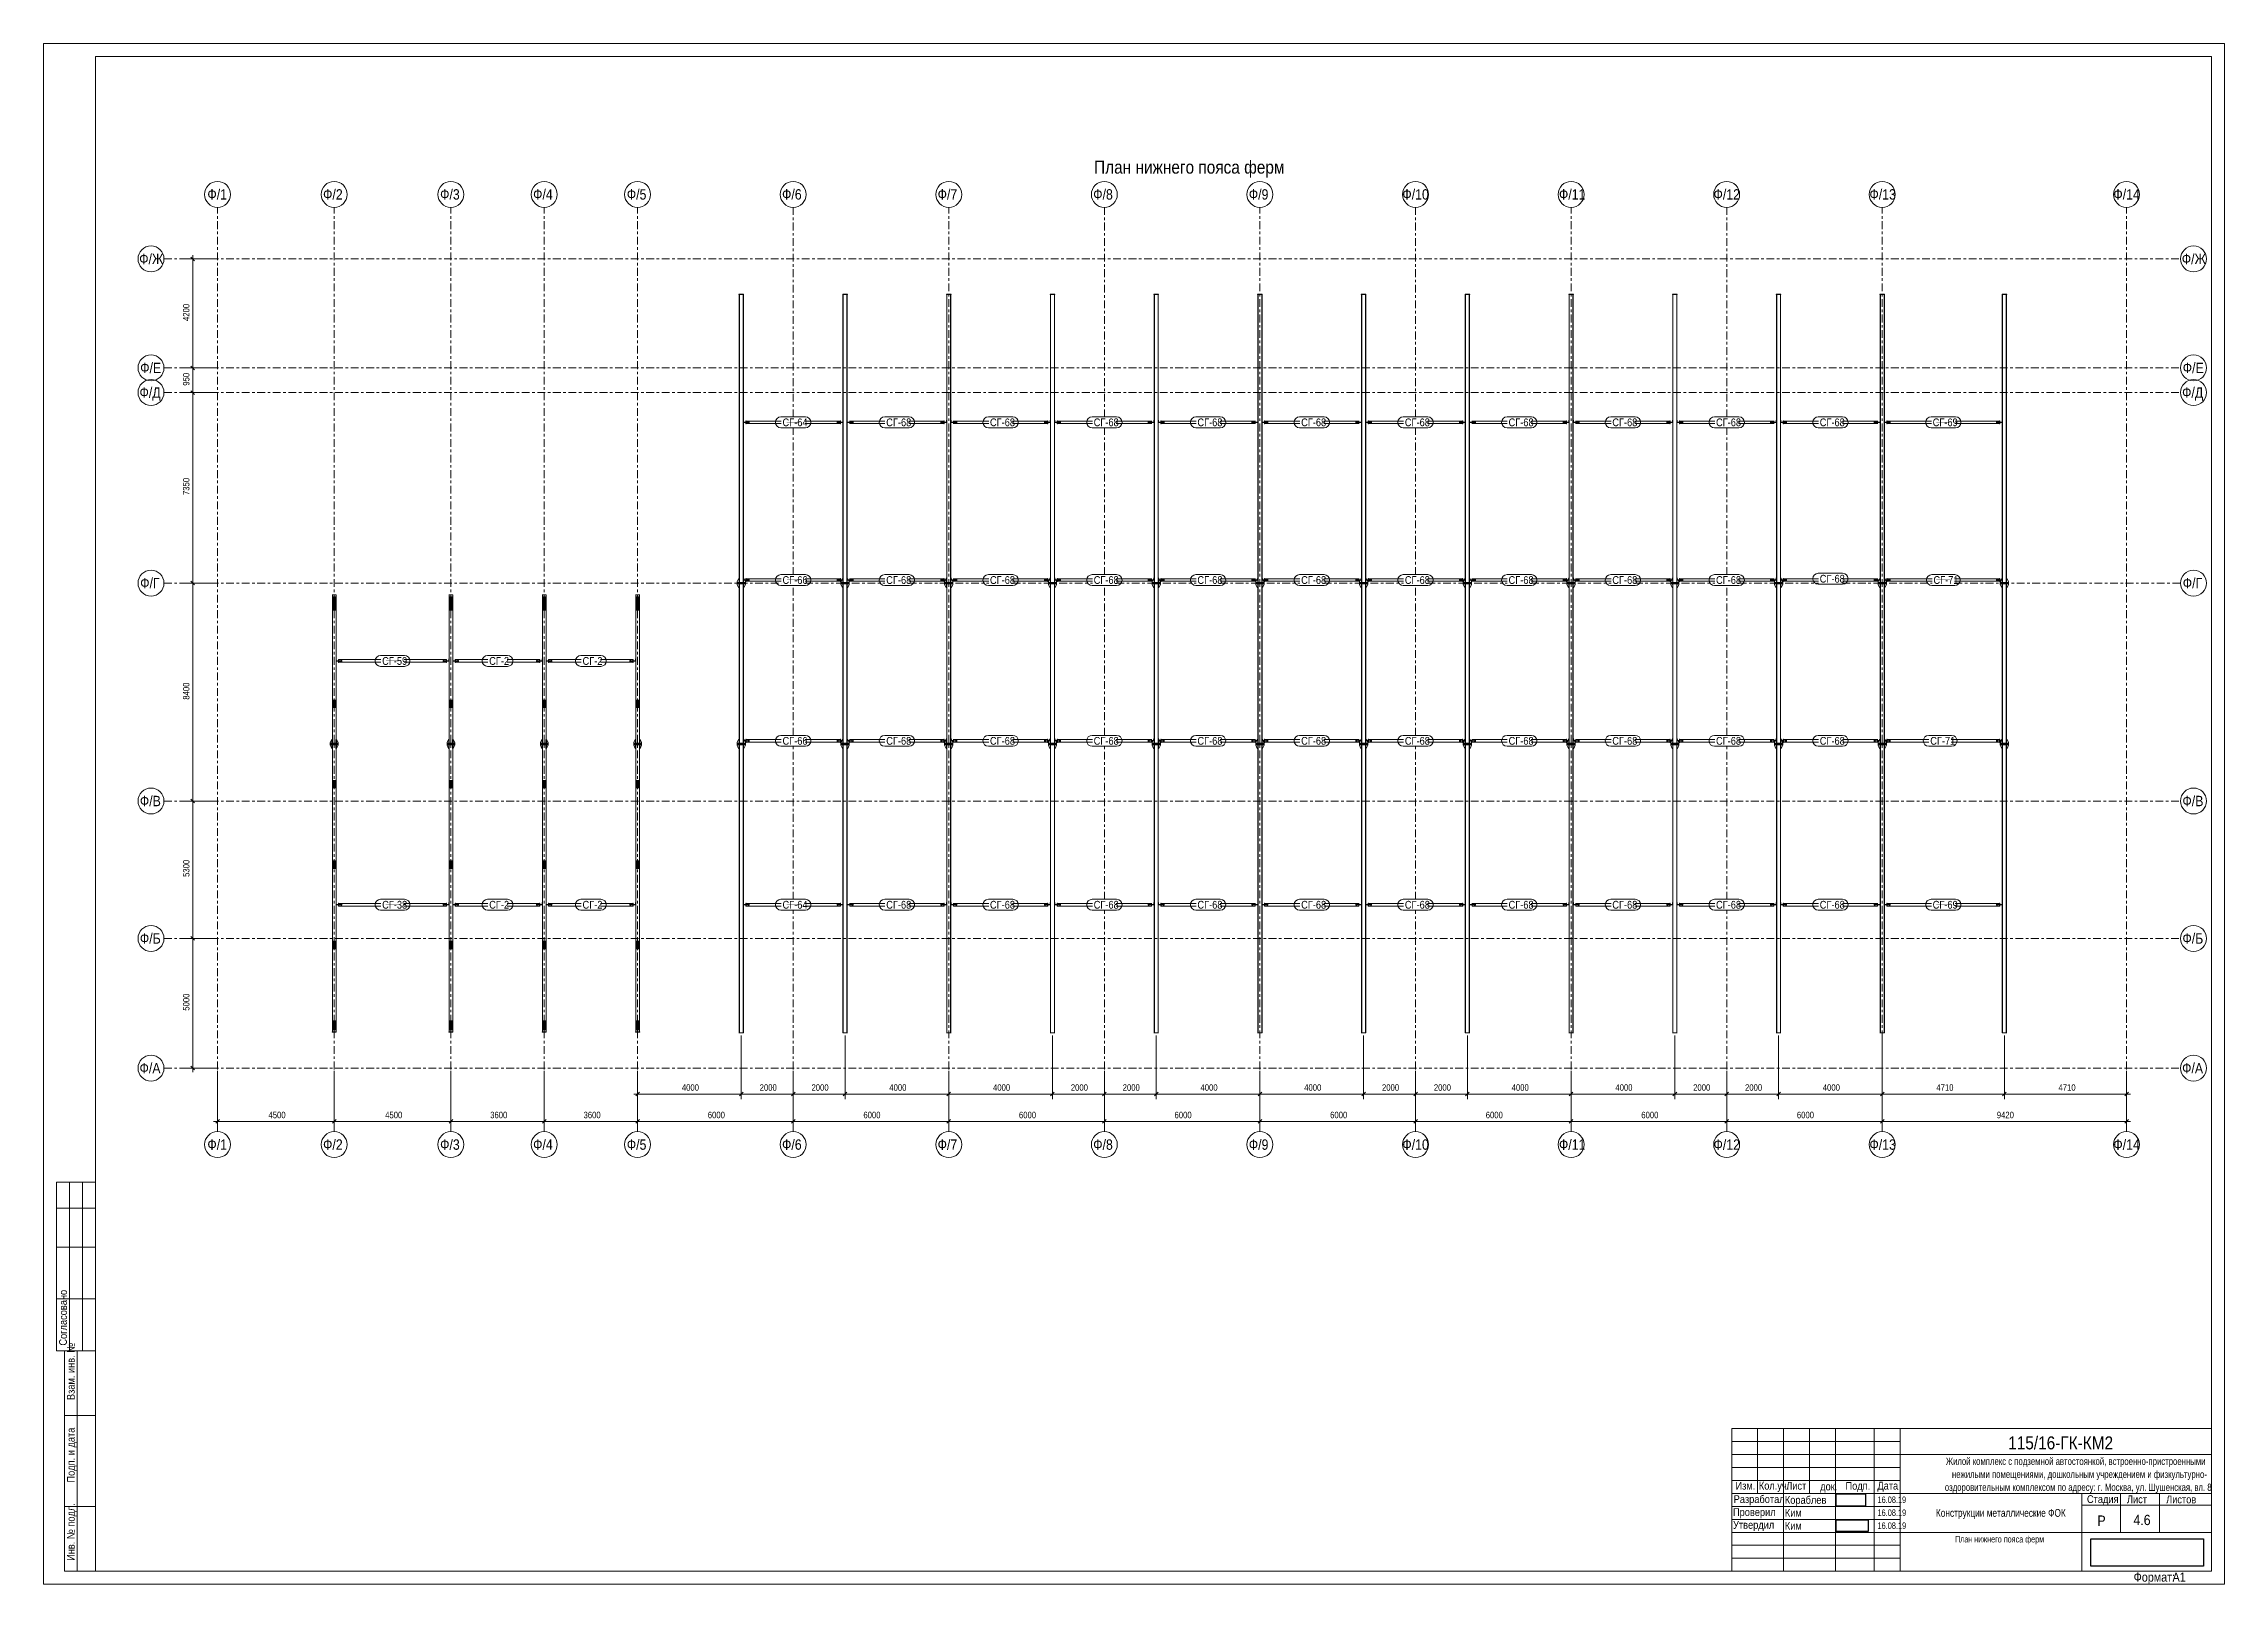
# Model space of a CAD drawing. Header units: millimetres. Extents: x -67 to 774, y -199 to 395.
import ezdxf

# ---------------------------------------------------------------- set-up
doc = ezdxf.new("R2010")
doc.units = ezdxf.units.MM
doc.linetypes.add('XKITLINE00', pattern=[0])
doc.linetypes.add('XKITLINE03', pattern=[6, 3, -1, 1, -1])
for name, color, linetype, lineweight in [('DrawingSheet', 5, 'Continuous', 0), ('OtherObjectType', 1, 'Continuous', 0), ('Part', 2, 'Continuous', 0), ('PartMark', 3, 'Continuous', 0), ('S-GRID', 1, 'Continuous', 0), ('Z-DIMENSIONS', 1, 'Continuous', 0)]:
    doc.layers.add(name, color=color, linetype=linetype, lineweight=lineweight)
doc.styles.add('GOST type A', font='ARIAL.TTF')
picture_1 = doc.add_image_def('image1.bmp', size_in_pixel=(866, 364))
picture_2 = doc.add_image_def('image2.bmp', size_in_pixel=(613, 222))
picture_3 = doc.add_image_def('image3.jpg', size_in_pixel=(784, 174))

msp = doc.modelspace()

# ---------------------------------------------------------------- texts
at = {"layer": 'OtherObjectType', "style": 'GOST type A'}
for s, height, width, p in [('План нижнего пояса ферм', 5, 0.85, (338.04, 344.89)), ('115/16-ГК-КМ2', 5, 0.85, (690.54, -146.98)), ('Жилой комплекс с подземной автостоянкой, встроенно-пристроенными', 2.8, 0.765, (666.53, -152.98)), ('Изм.', 3, 0.85, (585.4, -162.5)), ('Кол.уч.', 3, 0.85, (594.4, -162.48)), ('Лист', 3, 0.85, (604.95, -162.53)), ('Подп.', 3, 0.85, (627.82, -162.55)), ('Дата', 3, 0.85, (640.13, -162.47)), ('нежилыми помещениями, дошкольным учреждением и физкультурно-', 2.8, 0.765, (668.87, -157.98)), ('Разработал', 3, 0.85, (584.68, -167.67)), ('Кораблев', 3, 0.85, (604.43, -167.98)), ('док.', 3, 0.85, (618.06, -162.78)), ('16.08.19', 2.5, 0.782, (640.16, -167.66)), ('оздоровительным комплексом по адресу: г. Москва, ул. Шушенская, вл. 8', 2.8, 0.765, (666.12, -162.98)), ('Стадия', 3, 0.85, (720.93, -167.66)), ('Лист', 3, 0.85, (736.35, -167.74)), ('Листов', 3, 0.85, (751.47, -167.79)), ('Утвердил', 3, 0.85, (584.45, -177.6)), ('Проверил', 3, 0.85, (584.43, -172.67)), ('Ким', 3, 0.85, (604.43, -172.98)), ('Ким', 3, 0.85, (604.43, -177.98)), ('16.08.19', 2.5, 0.782, (640.16, -172.66)), ('16.08.19', 2.5, 0.782, (640.16, -177.66)), ('Конструкции металлические ФОК', 3, 0.765, (662.69, -172.98)), ('Р', 4, 0.85, (724.98, -176.48)), ('4.6', 4, 0.85, (738.86, -176.19)), ('План нижнего пояса ферм', 2.5, 0.765, (670.02, -182.87)), ('Формат:', 3.5, 0.85, (738.93, -197.98)), ('A1', 3.5, 0.85, (753.93, -197.98))]:
    msp.add_text(s, height=height, dxfattribs=dict(at, width=width)).set_placement(p)
at = {"layer": 'OtherObjectType', "style": 'GOST type A', "width": 0.85}
for s, p in [('Согласовано', (-58.07, -106.98)), ('Взам. инв. №', (-55.07, -127.98)), ('Подп. и дата', (-55.07, -159.78)), ('Инв. № подл.', (-55.07, -189.98))]:
    msp.add_text(s, height=3, rotation=90, dxfattribs=at).set_placement(p)
at = {"layer": 'PartMark', "style": 'GOST type A', "width": 0.85}
for s, p in [('СГ-64', (217.89, 247.5)), ('СГ-68', (257.89, 247.5)), ('СГ-68', (297.89, 247.5)), ('СГ-68', (337.89, 247.5)), ('СГ-68', (377.89, 247.5)), ('СГ-68', (417.89, 247.5)), ('СГ-68', (457.89, 247.5)), ('СГ-68', (497.89, 247.5)), ('СГ-68', (537.89, 247.5)), ('СГ-68', (577.89, 247.5)), ('СГ-68', (617.89, 247.5)), ('СГ-69', (661.44, 247.5)), ('СГ-66', (217.89, 186.7)), ('СГ-68', (257.89, 186.7)), ('СГ-68', (297.89, 186.7)), ('СГ-68', (337.89, 186.7)), ('СГ-68', (377.89, 186.7)), ('СГ-68', (417.89, 186.7)), ('СГ-68', (457.89, 186.7)), ('СГ-68', (497.89, 186.7)), ('СГ-68', (537.89, 186.7)), ('СГ-68', (577.89, 186.7)), ('СГ-68', (617.89, 187.2)), ('СГ-71', (661.74, 186.7)), ('СГ-59', (63.49, 155.5)), ('СГ-2', (104.77, 155.5)), ('СГ-2', (140.77, 155.5)), ('СГ-66', (217.89, 124.7)), ('СГ-68', (257.89, 124.7)), ('СГ-68', (297.89, 124.7)), ('СГ-68', (337.89, 124.7)), ('СГ-68', (377.89, 124.7)), ('СГ-68', (417.89, 124.7)), ('СГ-68', (457.89, 124.7)), ('СГ-68', (497.89, 124.7)), ('СГ-68', (537.89, 124.7)), ('СГ-68', (577.89, 124.7)), ('СГ-68', (617.89, 124.7)), ('СГ-71', (660.5, 124.7)), ('СГ-38', (63.49, 61.5)), ('СГ-2', (104.77, 61.5)), ('СГ-2', (140.77, 61.5)), ('СГ-64', (217.89, 61.5)), ('СГ-68', (257.89, 61.5)), ('СГ-68', (297.89, 61.5)), ('СГ-68', (337.89, 61.5)), ('СГ-68', (377.89, 61.5)), ('СГ-68', (417.89, 61.5)), ('СГ-68', (457.89, 61.5)), ('СГ-68', (497.89, 61.5)), ('СГ-68', (537.89, 61.5)), ('СГ-68', (577.89, 61.5)), ('СГ-68', (617.89, 61.5)), ('СГ-69', (661.44, 61.5))]:
    msp.add_text(s, height=3, dxfattribs=at).set_placement(p)
at = {"layer": 'S-GRID', "style": 'GOST type A', "width": 0.85}
for s, p in [('Ф/1', (-3.91, 334.89)), ('Ф/2', (40.7, 334.89)), ('Ф/3', (85.83, 334.89)), ('Ф/4', (121.7, 334.89)), ('Ф/5', (157.83, 334.89)), ('Ф/6', (217.7, 334.89)), ('Ф/7', (277.7, 334.89)), ('Ф/8', (337.7, 334.89)), ('Ф/9', (397.7, 334.89)), ('Ф/10', (456.92, 334.89)), ('Ф/11', (517.31, 334.89)), ('Ф/12', (576.92, 334.89)), ('Ф/13', (637.05, 334.89)), ('Ф/14', (731.12, 334.89)), ('Ф/Ж', (-30.21, 310)), ('Ф/Ж', (757.49, 310)), ('Ф/Е', (-29.82, 268)), ('Ф/Е', (757.87, 268)), ('Ф/Д', (-30.08, 258.5)), ('Ф/Д', (757.62, 258.5)), ('Ф/Г', (-29.82, 185)), ('Ф/Г', (757.87, 185)), ('Ф/В', (-29.95, 101)), ('Ф/В', (757.75, 101)), ('Ф/Б', (-29.95, 48)), ('Ф/Б', (757.75, 48)), ('Ф/А', (-30.08, -2)), ('Ф/А', (757.62, -2)), ('Ф/1', (-3.91, -31.47)), ('Ф/2', (40.7, -31.47)), ('Ф/3', (85.83, -31.47)), ('Ф/4', (121.7, -31.47)), ('Ф/5', (157.83, -31.47)), ('Ф/6', (217.7, -31.47)), ('Ф/7', (277.7, -31.47)), ('Ф/8', (337.7, -31.47)), ('Ф/9', (397.7, -31.47)), ('Ф/10', (456.92, -31.47)), ('Ф/11', (517.31, -31.47)), ('Ф/12', (576.92, -31.47)), ('Ф/13', (637.05, -31.47)), ('Ф/14', (731.12, -31.47))]:
    msp.add_text(s, height=4, dxfattribs=at).set_placement(p)
at = {"layer": 'Z-DIMENSIONS', "style": 'GOST type A', "width": 0.85}
for s, p in [('4200', (-10.83, 288.07)), ('950', (-10.83, 263.13)), ('7350', (-10.83, 220.98)), ('8400', (-10.83, 142.07)), ('5300', (-10.83, 73.73)), ('5000', (-10.83, 22.15))]:
    msp.add_text(s, height=2.5, rotation=90.00021, dxfattribs=at).set_placement(p)
for s, p in [('4000', (179.07, -8.72)), ('2000', (209.07, -8.72)), ('2000', (229.07, -8.72)), ('4000', (259.07, -8.72)), ('4000', (299.07, -8.72)), ('2000', (329.07, -8.72)), ('2000', (349.07, -8.72)), ('4000', (379.07, -8.72)), ('4000', (419.07, -8.72)), ('2000', (449.07, -8.72)), ('2000', (469.07, -8.72)), ('4000', (499.07, -8.72)), ('4000', (539.07, -8.72)), ('2000', (569.07, -8.72)), ('2000', (589.07, -8.72)), ('4000', (619.07, -8.72)), ('4710', (662.86, -8.72)), ('4710', (709.96, -8.72)), ('4500', (19.65, -19.31)), ('4500', (64.65, -19.31)), ('3600', (105.15, -19.31)), ('3600', (141.15, -19.31)), ('6000', (189.07, -19.31)), ('6000', (249.07, -19.31)), ('6000', (309.07, -19.31)), ('6000', (369.07, -19.31)), ('6000', (429.07, -19.31)), ('6000', (489.07, -19.31)), ('6000', (549.07, -19.31)), ('6000', (609.07, -19.31)), ('9420', (686.17, -19.31))]:
    msp.add_text(s, height=2.5, dxfattribs=at).set_placement(p)

# ---------------------------------------------------------------- hatches: boundary and pattern name
at = {"layer": 'Part'}
for points in [[(201.1, 298.32), (201.1, 298.4), (202.9, 298.4), (202.9, 298.32)], [(201.2, 187.3), (201.2, 298.32), (201.28, 298.32), (201.28, 187.3)], [(202.72, 187.3), (202.72, 298.32), (202.8, 298.32), (202.8, 187.3)], [(241.1, 298.32), (241.1, 298.4), (242.9, 298.4), (242.9, 298.32)], [(241.2, 187.3), (241.2, 298.32), (241.28, 298.32), (241.28, 187.3)], [(242.72, 187.3), (242.72, 298.32), (242.8, 298.32), (242.8, 187.3)], [(281.1, 298.32), (281.1, 298.4), (282.9, 298.4), (282.9, 298.32)], [(281.2, 187.3), (281.2, 298.32), (281.28, 298.32), (281.28, 187.3)], [(282.72, 187.3), (282.72, 298.32), (282.8, 298.32), (282.8, 187.3)], [(321.1, 298.32), (321.1, 298.4), (322.9, 298.4), (322.9, 298.32)], [(321.2, 187.3), (321.2, 298.32), (321.28, 298.32), (321.28, 187.3)], [(322.72, 187.3), (322.72, 298.32), (322.8, 298.32), (322.8, 187.3)], [(361.1, 298.32), (361.1, 298.4), (362.9, 298.4), (362.9, 298.32)], [(361.2, 187.3), (361.2, 298.32), (361.28, 298.32), (361.28, 187.3)], [(362.72, 187.3), (362.72, 298.32), (362.8, 298.32), (362.8, 187.3)], [(401.1, 298.32), (401.1, 298.4), (402.9, 298.4), (402.9, 298.32)], [(401.2, 187.3), (401.2, 298.32), (401.28, 298.32), (401.28, 187.3)], [(402.72, 187.3), (402.72, 298.32), (402.8, 298.32), (402.8, 187.3)], [(441.1, 298.32), (441.1, 298.4), (442.9, 298.4), (442.9, 298.32)], [(441.2, 187.3), (441.2, 298.32), (441.28, 298.32), (441.28, 187.3)], [(442.72, 187.3), (442.72, 298.32), (442.8, 298.32), (442.8, 187.3)], [(481.1, 298.32), (481.1, 298.4), (482.9, 298.4), (482.9, 298.32)], [(481.2, 187.3), (481.2, 298.32), (481.28, 298.32), (481.28, 187.3)], [(482.72, 187.3), (482.72, 298.32), (482.8, 298.32), (482.8, 187.3)], [(521.1, 298.32), (521.1, 298.4), (522.9, 298.4), (522.9, 298.32)], [(521.2, 187.3), (521.2, 298.32), (521.28, 298.32), (521.28, 187.3)], [(522.72, 187.3), (522.72, 298.32), (522.8, 298.32), (522.8, 187.3)], [(561.1, 298.32), (561.1, 298.4), (562.9, 298.4), (562.9, 298.32)], [(561.2, 187.3), (561.2, 298.32), (561.28, 298.32), (561.28, 187.3)], [(562.72, 187.3), (562.72, 298.32), (562.8, 298.32), (562.8, 187.3)], [(601.1, 298.32), (601.1, 298.4), (602.9, 298.4), (602.9, 298.32)], [(601.2, 187.3), (601.2, 298.32), (601.28, 298.32), (601.28, 187.3)], [(602.72, 187.3), (602.72, 298.32), (602.8, 298.32), (602.8, 187.3)], [(641.1, 298.32), (641.1, 298.4), (642.9, 298.4), (642.9, 298.32)], [(641.2, 187.3), (641.2, 298.32), (641.28, 298.32), (641.28, 187.3)], [(642.72, 187.3), (642.72, 298.32), (642.8, 298.32), (642.8, 187.3)], [(688.2, 298.32), (688.2, 298.4), (690, 298.4), (690, 298.32)], [(688.3, 187.3), (688.3, 298.32), (688.38, 298.32), (688.38, 187.3)], [(689.82, 187.3), (689.82, 298.32), (689.9, 298.32), (689.9, 187.3)], [(202.87, 249.84), (202.87, 249.11), (203.6, 249.11), (203.6, 249.04), (202.8, 249.04), (202.8, 249.84)], [(203, 248.96), (203, 249.04), (204.68, 249.04), (204.68, 248.96)], [(219.53, 249.04), (219.53, 249.12), (224.47, 249.12), (224.47, 249.04)], [(239.32, 248.96), (239.32, 249.04), (241, 249.04), (241, 248.96)], [(241.13, 249.11), (241.13, 249.84), (241.2, 249.84), (241.2, 249.04), (240.4, 249.04), (240.4, 249.11)], [(242.87, 249.84), (242.87, 249.11), (243.6, 249.11), (243.6, 249.04), (242.8, 249.04), (242.8, 249.84)], [(243, 248.96), (243, 249.04), (244.68, 249.04), (244.68, 248.96)], [(279.32, 248.96), (279.32, 249.04), (281, 249.04), (281, 248.96)], [(281.13, 249.11), (281.13, 249.84), (281.2, 249.84), (281.2, 249.04), (280.4, 249.04), (280.4, 249.11)], [(282.87, 249.84), (282.87, 249.11), (283.6, 249.11), (283.6, 249.04), (282.8, 249.04), (282.8, 249.84)], [(283, 248.96), (283, 249.04), (284.68, 249.04), (284.68, 248.96)], [(319.32, 248.96), (319.32, 249.04), (321, 249.04), (321, 248.96)], [(321.13, 249.11), (321.13, 249.84), (321.2, 249.84), (321.2, 249.04), (320.4, 249.04), (320.4, 249.11)], [(322.87, 249.84), (322.87, 249.11), (323.6, 249.11), (323.6, 249.04), (322.8, 249.04), (322.8, 249.84)], [(323, 248.96), (323, 249.04), (324.68, 249.04), (324.68, 248.96)], [(359.32, 248.96), (359.32, 249.04), (361, 249.04), (361, 248.96)], [(361.13, 249.11), (361.13, 249.84), (361.2, 249.84), (361.2, 249.04), (360.4, 249.04), (360.4, 249.11)], [(362.87, 249.84), (362.87, 249.11), (363.6, 249.11), (363.6, 249.04), (362.8, 249.04), (362.8, 249.84)], [(363, 248.96), (363, 249.04), (364.68, 249.04), (364.68, 248.96)], [(399.32, 248.96), (399.32, 249.04), (401, 249.04), (401, 248.96)], [(401.13, 249.11), (401.13, 249.84), (401.2, 249.84), (401.2, 249.04), (400.4, 249.04), (400.4, 249.11)], [(402.87, 249.84), (402.87, 249.11), (403.6, 249.11), (403.6, 249.04), (402.8, 249.04), (402.8, 249.84)], [(403, 248.96), (403, 249.04), (404.68, 249.04), (404.68, 248.96)], [(439.32, 248.96), (439.32, 249.04), (441, 249.04), (441, 248.96)], [(441.13, 249.11), (441.13, 249.84), (441.2, 249.84), (441.2, 249.04), (440.4, 249.04), (440.4, 249.11)], [(442.87, 249.84), (442.87, 249.11), (443.6, 249.11), (443.6, 249.04), (442.8, 249.04), (442.8, 249.84)], [(443, 248.96), (443, 249.04), (444.68, 249.04), (444.68, 248.96)], [(479.32, 248.96), (479.32, 249.04), (481, 249.04), (481, 248.96)], [(481.13, 249.11), (481.13, 249.84), (481.2, 249.84), (481.2, 249.04), (480.4, 249.04), (480.4, 249.11)], [(482.87, 249.84), (482.87, 249.11), (483.6, 249.11), (483.6, 249.04), (482.8, 249.04), (482.8, 249.84)], [(483, 248.96), (483, 249.04), (484.68, 249.04), (484.68, 248.96)], [(519.32, 248.96), (519.32, 249.04), (521, 249.04), (521, 248.96)], [(521.13, 249.11), (521.13, 249.84), (521.2, 249.84), (521.2, 249.04), (520.4, 249.04), (520.4, 249.11)], [(522.87, 249.84), (522.87, 249.11), (523.6, 249.11), (523.6, 249.04), (522.8, 249.04), (522.8, 249.84)], [(523, 248.96), (523, 249.04), (524.68, 249.04), (524.68, 248.96)], [(559.32, 248.96), (559.32, 249.04), (561, 249.04), (561, 248.96)], [(561.13, 249.11), (561.13, 249.84), (561.2, 249.84), (561.2, 249.04), (560.4, 249.04), (560.4, 249.11)], [(562.87, 249.84), (562.87, 249.11), (563.6, 249.11), (563.6, 249.04), (562.8, 249.04), (562.8, 249.84)], [(563, 248.96), (563, 249.04), (564.68, 249.04), (564.68, 248.96)], [(599.32, 248.96), (599.32, 249.04), (601, 249.04), (601, 248.96)], [(601.13, 249.11), (601.13, 249.84), (601.2, 249.84), (601.2, 249.04), (600.4, 249.04), (600.4, 249.11)], [(602.87, 249.84), (602.87, 249.11), (603.6, 249.11), (603.6, 249.04), (602.8, 249.04), (602.8, 249.84)], [(603, 248.96), (603, 249.04), (604.68, 249.04), (604.68, 248.96)], [(639.32, 248.96), (639.32, 249.04), (641, 249.04), (641, 248.96)], [(641.13, 249.11), (641.13, 249.84), (641.2, 249.84), (641.2, 249.04), (640.4, 249.04), (640.4, 249.11)], [(642.87, 249.84), (642.87, 249.11), (643.6, 249.11), (643.6, 249.04), (642.8, 249.04), (642.8, 249.84)], [(643, 248.96), (643, 249.04), (644.68, 249.04), (644.68, 248.96)], [(662.81, 249.04), (662.81, 249.12), (668.29, 249.12), (668.29, 249.04)], [(686.42, 248.96), (686.42, 249.04), (688.1, 249.04), (688.1, 248.96)], [(688.23, 249.11), (688.23, 249.84), (688.3, 249.84), (688.3, 249.04), (687.5, 249.04), (687.5, 249.11)], [(200.4, 187), (200.4, 187.3), (203.6, 187.3), (203.6, 187)], [(200.4, 186.7), (200.4, 187), (203.6, 187), (203.6, 186.7)], [(201.2, 125.3), (201.2, 186.7), (201.28, 186.7), (201.28, 125.3)], [(202.72, 125.3), (202.72, 186.7), (202.8, 186.7), (202.8, 125.3)], [(202.87, 189.04), (202.87, 188.31), (203.6, 188.31), (203.6, 188.24), (202.8, 188.24), (202.8, 189.04)], [(203, 188.16), (203, 188.24), (204.68, 188.24), (204.68, 188.16)], [(219.61, 188.24), (219.61, 188.32), (224.39, 188.32), (224.39, 188.24)], [(239.32, 188.16), (239.32, 188.24), (241, 188.24), (241, 188.16)], [(241.13, 188.31), (241.13, 189.04), (241.2, 189.04), (241.2, 188.24), (240.4, 188.24), (240.4, 188.31)], [(240.4, 187), (240.4, 187.3), (243.6, 187.3), (243.6, 187)], [(240.4, 186.7), (240.4, 187), (243.6, 187), (243.6, 186.7)], [(241.2, 125.3), (241.2, 186.7), (241.28, 186.7), (241.28, 125.3)], [(242.72, 125.3), (242.72, 186.7), (242.8, 186.7), (242.8, 125.3)], [(242.87, 189.04), (242.87, 188.31), (243.6, 188.31), (243.6, 188.24), (242.8, 188.24), (242.8, 189.04)], [(243, 188.16), (243, 188.24), (244.68, 188.24), (244.68, 188.16)], [(279.32, 188.16), (279.32, 188.24), (281, 188.24), (281, 188.16)], [(281.13, 188.31), (281.13, 189.04), (281.2, 189.04), (281.2, 188.24), (280.4, 188.24), (280.4, 188.31)], [(280.4, 187), (280.4, 187.3), (283.6, 187.3), (283.6, 187)], [(280.4, 186.7), (280.4, 187), (283.6, 187), (283.6, 186.7)], [(281.2, 125.3), (281.2, 186.7), (281.28, 186.7), (281.28, 125.3)], [(282.72, 125.3), (282.72, 186.7), (282.8, 186.7), (282.8, 125.3)], [(282.87, 189.04), (282.87, 188.31), (283.6, 188.31), (283.6, 188.24), (282.8, 188.24), (282.8, 189.04)], [(283, 188.16), (283, 188.24), (284.68, 188.24), (284.68, 188.16)], [(319.32, 188.16), (319.32, 188.24), (321, 188.24), (321, 188.16)], [(321.13, 188.31), (321.13, 189.04), (321.2, 189.04), (321.2, 188.24), (320.4, 188.24), (320.4, 188.31)], [(320.4, 187), (320.4, 187.3), (323.6, 187.3), (323.6, 187)], [(320.4, 186.7), (320.4, 187), (323.6, 187), (323.6, 186.7)], [(321.2, 125.3), (321.2, 186.7), (321.28, 186.7), (321.28, 125.3)], [(322.72, 125.3), (322.72, 186.7), (322.8, 186.7), (322.8, 125.3)], [(322.87, 189.04), (322.87, 188.31), (323.6, 188.31), (323.6, 188.24), (322.8, 188.24), (322.8, 189.04)], [(323, 188.16), (323, 188.24), (324.68, 188.24), (324.68, 188.16)], [(359.32, 188.16), (359.32, 188.24), (361, 188.24), (361, 188.16)], [(361.13, 188.31), (361.13, 189.04), (361.2, 189.04), (361.2, 188.24), (360.4, 188.24), (360.4, 188.31)], [(360.4, 187), (360.4, 187.3), (363.6, 187.3), (363.6, 187)], [(360.4, 186.7), (360.4, 187), (363.6, 187), (363.6, 186.7)], [(361.2, 125.3), (361.2, 186.7), (361.28, 186.7), (361.28, 125.3)], [(362.72, 125.3), (362.72, 186.7), (362.8, 186.7), (362.8, 125.3)], [(362.87, 189.04), (362.87, 188.31), (363.6, 188.31), (363.6, 188.24), (362.8, 188.24), (362.8, 189.04)], [(363, 188.16), (363, 188.24), (364.68, 188.24), (364.68, 188.16)], [(399.32, 188.16), (399.32, 188.24), (401, 188.24), (401, 188.16)], [(401.13, 188.31), (401.13, 189.04), (401.2, 189.04), (401.2, 188.24), (400.4, 188.24), (400.4, 188.31)], [(400.4, 187), (400.4, 187.3), (403.6, 187.3), (403.6, 187)], [(400.4, 186.7), (400.4, 187), (403.6, 187), (403.6, 186.7)], [(401.2, 125.3), (401.2, 186.7), (401.28, 186.7), (401.28, 125.3)], [(402.72, 125.3), (402.72, 186.7), (402.8, 186.7), (402.8, 125.3)], [(402.87, 189.04), (402.87, 188.31), (403.6, 188.31), (403.6, 188.24), (402.8, 188.24), (402.8, 189.04)], [(403, 188.16), (403, 188.24), (404.68, 188.24), (404.68, 188.16)], [(439.32, 188.16), (439.32, 188.24), (441, 188.24), (441, 188.16)], [(441.13, 188.31), (441.13, 189.04), (441.2, 189.04), (441.2, 188.24), (440.4, 188.24), (440.4, 188.31)], [(440.4, 187), (440.4, 187.3), (443.6, 187.3), (443.6, 187)], [(440.4, 186.7), (440.4, 187), (443.6, 187), (443.6, 186.7)], [(441.2, 125.3), (441.2, 186.7), (441.28, 186.7), (441.28, 125.3)], [(442.72, 125.3), (442.72, 186.7), (442.8, 186.7), (442.8, 125.3)], [(442.87, 189.04), (442.87, 188.31), (443.6, 188.31), (443.6, 188.24), (442.8, 188.24), (442.8, 189.04)], [(443, 188.16), (443, 188.24), (444.68, 188.24), (444.68, 188.16)], [(479.32, 188.16), (479.32, 188.24), (481, 188.24), (481, 188.16)], [(481.13, 188.31), (481.13, 189.04), (481.2, 189.04), (481.2, 188.24), (480.4, 188.24), (480.4, 188.31)], [(480.4, 187), (480.4, 187.3), (483.6, 187.3), (483.6, 187)], [(480.4, 186.7), (480.4, 187), (483.6, 187), (483.6, 186.7)], [(481.2, 125.3), (481.2, 186.7), (481.28, 186.7), (481.28, 125.3)], [(482.72, 125.3), (482.72, 186.7), (482.8, 186.7), (482.8, 125.3)], [(482.87, 189.04), (482.87, 188.31), (483.6, 188.31), (483.6, 188.24), (482.8, 188.24), (482.8, 189.04)], [(483, 188.16), (483, 188.24), (484.68, 188.24), (484.68, 188.16)], [(519.32, 188.16), (519.32, 188.24), (521, 188.24), (521, 188.16)], [(521.13, 188.31), (521.13, 189.04), (521.2, 189.04), (521.2, 188.24), (520.4, 188.24), (520.4, 188.31)], [(520.4, 187), (520.4, 187.3), (523.6, 187.3), (523.6, 187)], [(520.4, 186.7), (520.4, 187), (523.6, 187), (523.6, 186.7)], [(521.2, 125.3), (521.2, 186.7), (521.28, 186.7), (521.28, 125.3)], [(522.72, 125.3), (522.72, 186.7), (522.8, 186.7), (522.8, 125.3)], [(522.87, 189.04), (522.87, 188.31), (523.6, 188.31), (523.6, 188.24), (522.8, 188.24), (522.8, 189.04)], [(523, 188.16), (523, 188.24), (524.68, 188.24), (524.68, 188.16)], [(559.32, 188.16), (559.32, 188.24), (561, 188.24), (561, 188.16)], [(561.13, 188.31), (561.13, 189.04), (561.2, 189.04), (561.2, 188.24), (560.4, 188.24), (560.4, 188.31)], [(560.4, 187), (560.4, 187.3), (563.6, 187.3), (563.6, 187)], [(560.4, 186.7), (560.4, 187), (563.6, 187), (563.6, 186.7)], [(561.2, 125.3), (561.2, 186.7), (561.28, 186.7), (561.28, 125.3)], [(562.72, 125.3), (562.72, 186.7), (562.8, 186.7), (562.8, 125.3)], [(562.87, 189.04), (562.87, 188.31), (563.6, 188.31), (563.6, 188.24), (562.8, 188.24), (562.8, 189.04)], [(563, 188.16), (563, 188.24), (564.68, 188.24), (564.68, 188.16)], [(599.32, 188.16), (599.32, 188.24), (601, 188.24), (601, 188.16)], [(601.13, 188.31), (601.13, 189.04), (601.2, 189.04), (601.2, 188.24), (600.4, 188.24), (600.4, 188.31)], [(600.4, 187), (600.4, 187.3), (603.6, 187.3), (603.6, 187)], [(600.4, 186.7), (600.4, 187), (603.6, 187), (603.6, 186.7)], [(601.2, 125.3), (601.2, 186.7), (601.28, 186.7), (601.28, 125.3)], [(602.72, 125.3), (602.72, 186.7), (602.8, 186.7), (602.8, 125.3)], [(602.87, 189.04), (602.87, 188.31), (603.6, 188.31), (603.6, 188.24), (602.8, 188.24), (602.8, 189.04)], [(603, 188.16), (603, 188.24), (604.68, 188.24), (604.68, 188.16)], [(639.32, 188.16), (639.32, 188.24), (641, 188.24), (641, 188.16)], [(641.13, 188.31), (641.13, 189.04), (641.2, 189.04), (641.2, 188.24), (640.4, 188.24), (640.4, 188.31)], [(640.4, 187), (640.4, 187.3), (643.6, 187.3), (643.6, 187)], [(640.4, 186.7), (640.4, 187), (643.6, 187), (643.6, 186.7)], [(641.2, 125.3), (641.2, 186.7), (641.28, 186.7), (641.28, 125.3)], [(642.72, 125.3), (642.72, 186.7), (642.8, 186.7), (642.8, 125.3)], [(642.87, 189.04), (642.87, 188.31), (643.6, 188.31), (643.6, 188.24), (642.8, 188.24), (642.8, 189.04)], [(643, 188.16), (643, 188.24), (644.68, 188.24), (644.68, 188.16)], [(662.89, 188.24), (662.89, 188.32), (668.21, 188.32), (668.21, 188.24)], [(686.42, 188.16), (686.42, 188.24), (688.1, 188.24), (688.1, 188.16)], [(688.23, 188.31), (688.23, 189.04), (688.3, 189.04), (688.3, 188.24), (687.5, 188.24), (687.5, 188.31)], [(687.5, 187), (687.5, 187.3), (690.7, 187.3), (690.7, 187)], [(687.5, 186.7), (687.5, 187), (690.7, 187), (690.7, 186.7)], [(688.3, 125.3), (688.3, 186.7), (688.38, 186.7), (688.38, 125.3)], [(689.82, 125.3), (689.82, 186.7), (689.9, 186.7), (689.9, 125.3)], [(44.4, 180.12), (44.4, 181.77), (45.6, 181.77), (45.6, 180.12)], [(44.4, 176.62), (44.4, 178.34), (45.6, 178.34), (45.6, 176.62)], [(44.5, 178.75), (44.5, 179.75), (45.5, 179.75), (45.5, 178.75)], [(89.4, 180.12), (89.4, 181.77), (90.6, 181.77), (90.6, 180.12)], [(89.4, 176.62), (89.4, 178.34), (90.6, 178.34), (90.6, 176.62)], [(89.5, 178.75), (89.5, 179.75), (90.5, 179.75), (90.5, 178.75)], [(125.4, 180.12), (125.4, 181.77), (126.6, 181.77), (126.6, 180.12)], [(125.4, 176.62), (125.4, 178.34), (126.6, 178.34), (126.6, 176.62)], [(125.5, 178.75), (125.5, 179.75), (126.5, 179.75), (126.5, 178.75)], [(161.4, 180.12), (161.4, 181.77), (162.6, 181.77), (162.6, 180.12)], [(161.4, 176.62), (161.4, 178.34), (162.6, 178.34), (162.6, 176.62)], [(161.5, 178.75), (161.5, 179.75), (162.5, 179.75), (162.5, 178.75)], [(45.77, 157.84), (45.77, 157.11), (46.5, 157.11), (46.5, 157.04), (45.7, 157.04), (45.7, 157.84)], [(45.9, 156.96), (45.9, 157.04), (47.58, 157.04), (47.58, 156.96)], [(64.95, 157.04), (64.95, 157.12), (70.05, 157.12), (70.05, 157.04)], [(87.42, 156.96), (87.42, 157.04), (89.1, 157.04), (89.1, 156.96)], [(89.23, 157.11), (89.23, 157.84), (89.3, 157.84), (89.3, 157.04), (88.5, 157.04), (88.5, 157.11)], [(90.77, 157.84), (90.77, 157.11), (91.5, 157.11), (91.5, 157.04), (90.7, 157.04), (90.7, 157.84)], [(90.9, 156.96), (90.9, 157.04), (92.58, 157.04), (92.58, 156.96)], [(123.42, 156.96), (123.42, 157.04), (125.1, 157.04), (125.1, 156.96)], [(125.23, 157.11), (125.23, 157.84), (125.3, 157.84), (125.3, 157.04), (124.5, 157.04), (124.5, 157.11)], [(126.77, 157.84), (126.77, 157.11), (127.5, 157.11), (127.5, 157.04), (126.7, 157.04), (126.7, 157.84)], [(126.9, 156.96), (126.9, 157.04), (128.58, 157.04), (128.58, 156.96)], [(159.42, 156.96), (159.42, 157.04), (161.1, 157.04), (161.1, 156.96)], [(161.23, 157.11), (161.23, 157.84), (161.3, 157.84), (161.3, 157.04), (160.5, 157.04), (160.5, 157.11)], [(44.5, 140.73), (44.5, 141.94), (45.5, 141.94), (45.5, 140.73)], [(44.5, 139.06), (44.5, 140.28), (45.5, 140.28), (45.5, 139.06)], [(89.5, 140.73), (89.5, 141.94), (90.5, 141.94), (90.5, 140.73)], [(89.5, 139.06), (89.5, 140.28), (90.5, 140.28), (90.5, 139.06)], [(125.5, 140.73), (125.5, 141.94), (126.5, 141.94), (126.5, 140.73)], [(125.5, 139.06), (125.5, 140.28), (126.5, 140.28), (126.5, 139.06)], [(161.5, 140.73), (161.5, 141.94), (162.5, 141.94), (162.5, 140.73)], [(161.5, 139.06), (161.5, 140.28), (162.5, 140.28), (162.5, 139.06)], [(44.14, 125.32), (44.14, 126.7), (44.26, 126.7), (44.26, 125.4)], [(45.74, 125.4), (45.74, 126.7), (45.86, 126.7), (45.86, 125.32)], [(89.14, 125.32), (89.14, 126.7), (89.26, 126.7), (89.26, 125.4)], [(90.74, 125.4), (90.74, 126.7), (90.86, 126.7), (90.86, 125.32)], [(125.14, 125.32), (125.14, 126.7), (125.26, 126.7), (125.26, 125.4)], [(126.74, 125.4), (126.74, 126.7), (126.86, 126.7), (126.86, 125.32)], [(161.14, 125.32), (161.14, 126.7), (161.26, 126.7), (161.26, 125.4)], [(162.74, 125.4), (162.74, 126.7), (162.86, 126.7), (162.86, 125.32)], [(202.87, 127.04), (202.87, 126.31), (203.6, 126.31), (203.6, 126.24), (202.8, 126.24), (202.8, 127.04)], [(203, 126.16), (203, 126.24), (204.68, 126.24), (204.68, 126.16)], [(219.61, 126.24), (219.61, 126.32), (224.39, 126.32), (224.39, 126.24)], [(239.32, 126.16), (239.32, 126.24), (241, 126.24), (241, 126.16)], [(241.13, 126.31), (241.13, 127.04), (241.2, 127.04), (241.2, 126.24), (240.4, 126.24), (240.4, 126.31)], [(242.87, 127.04), (242.87, 126.31), (243.6, 126.31), (243.6, 126.24), (242.8, 126.24), (242.8, 127.04)], [(243, 126.16), (243, 126.24), (244.68, 126.24), (244.68, 126.16)], [(279.32, 126.16), (279.32, 126.24), (281, 126.24), (281, 126.16)], [(281.13, 126.31), (281.13, 127.04), (281.2, 127.04), (281.2, 126.24), (280.4, 126.24), (280.4, 126.31)], [(282.87, 127.04), (282.87, 126.31), (283.6, 126.31), (283.6, 126.24), (282.8, 126.24), (282.8, 127.04)], [(283, 126.16), (283, 126.24), (284.68, 126.24), (284.68, 126.16)], [(319.32, 126.16), (319.32, 126.24), (321, 126.24), (321, 126.16)], [(321.13, 126.31), (321.13, 127.04), (321.2, 127.04), (321.2, 126.24), (320.4, 126.24), (320.4, 126.31)], [(322.87, 127.04), (322.87, 126.31), (323.6, 126.31), (323.6, 126.24), (322.8, 126.24), (322.8, 127.04)], [(323, 126.16), (323, 126.24), (324.68, 126.24), (324.68, 126.16)], [(359.32, 126.16), (359.32, 126.24), (361, 126.24), (361, 126.16)], [(361.13, 126.31), (361.13, 127.04), (361.2, 127.04), (361.2, 126.24), (360.4, 126.24), (360.4, 126.31)], [(362.87, 127.04), (362.87, 126.31), (363.6, 126.31), (363.6, 126.24), (362.8, 126.24), (362.8, 127.04)], [(363, 126.16), (363, 126.24), (364.68, 126.24), (364.68, 126.16)], [(399.32, 126.16), (399.32, 126.24), (401, 126.24), (401, 126.16)], [(401.13, 126.31), (401.13, 127.04), (401.2, 127.04), (401.2, 126.24), (400.4, 126.24), (400.4, 126.31)], [(402.87, 127.04), (402.87, 126.31), (403.6, 126.31), (403.6, 126.24), (402.8, 126.24), (402.8, 127.04)], [(403, 126.16), (403, 126.24), (404.68, 126.24), (404.68, 126.16)], [(439.32, 126.16), (439.32, 126.24), (441, 126.24), (441, 126.16)], [(441.13, 126.31), (441.13, 127.04), (441.2, 127.04), (441.2, 126.24), (440.4, 126.24), (440.4, 126.31)], [(442.87, 127.04), (442.87, 126.31), (443.6, 126.31), (443.6, 126.24), (442.8, 126.24), (442.8, 127.04)], [(443, 126.16), (443, 126.24), (444.68, 126.24), (444.68, 126.16)], [(479.32, 126.16), (479.32, 126.24), (481, 126.24), (481, 126.16)], [(481.13, 126.31), (481.13, 127.04), (481.2, 127.04), (481.2, 126.24), (480.4, 126.24), (480.4, 126.31)], [(482.87, 127.04), (482.87, 126.31), (483.6, 126.31), (483.6, 126.24), (482.8, 126.24), (482.8, 127.04)], [(483, 126.16), (483, 126.24), (484.68, 126.24), (484.68, 126.16)], [(519.32, 126.16), (519.32, 126.24), (521, 126.24), (521, 126.16)], [(521.13, 126.31), (521.13, 127.04), (521.2, 127.04), (521.2, 126.24), (520.4, 126.24), (520.4, 126.31)], [(522.87, 127.04), (522.87, 126.31), (523.6, 126.31), (523.6, 126.24), (522.8, 126.24), (522.8, 127.04)], [(523, 126.16), (523, 126.24), (524.68, 126.24), (524.68, 126.16)], [(559.32, 126.16), (559.32, 126.24), (561, 126.24), (561, 126.16)], [(561.13, 126.31), (561.13, 127.04), (561.2, 127.04), (561.2, 126.24), (560.4, 126.24), (560.4, 126.31)], [(562.87, 127.04), (562.87, 126.31), (563.6, 126.31), (563.6, 126.24), (562.8, 126.24), (562.8, 127.04)], [(563, 126.16), (563, 126.24), (564.68, 126.24), (564.68, 126.16)], [(599.32, 126.16), (599.32, 126.24), (601, 126.24), (601, 126.16)], [(601.13, 126.31), (601.13, 127.04), (601.2, 127.04), (601.2, 126.24), (600.4, 126.24), (600.4, 126.31)], [(602.87, 127.04), (602.87, 126.31), (603.6, 126.31), (603.6, 126.24), (602.8, 126.24), (602.8, 127.04)], [(603, 126.16), (603, 126.24), (604.68, 126.24), (604.68, 126.16)], [(639.32, 126.16), (639.32, 126.24), (641, 126.24), (641, 126.16)], [(641.13, 126.31), (641.13, 127.04), (641.2, 127.04), (641.2, 126.24), (640.4, 126.24), (640.4, 126.31)], [(642.87, 127.04), (642.87, 126.31), (643.6, 126.31), (643.6, 126.24), (642.8, 126.24), (642.8, 127.04)], [(643, 126.16), (643, 126.24), (644.68, 126.24), (644.68, 126.16)], [(662.89, 126.24), (662.89, 126.32), (668.21, 126.32), (668.21, 126.24)], [(686.42, 126.16), (686.42, 126.24), (688.1, 126.24), (688.1, 126.16)], [(688.23, 126.31), (688.23, 127.04), (688.3, 127.04), (688.3, 126.24), (687.5, 126.24), (687.5, 126.31)], [(43.5, 125), (43.5, 125.3), (46.5, 125.3), (46.5, 125)], [(43.5, 124.7), (43.5, 125), (46.5, 125), (46.5, 124.7)], [(44.14, 123.3), (44.14, 124.68), (44.26, 124.6), (44.26, 123.3)], [(45.74, 123.3), (45.74, 124.6), (45.86, 124.68), (45.86, 123.3)], [(88.5, 125), (88.5, 125.3), (91.5, 125.3), (91.5, 125)], [(88.5, 124.7), (88.5, 125), (91.5, 125), (91.5, 124.7)], [(89.14, 123.3), (89.14, 124.68), (89.26, 124.6), (89.26, 123.3)], [(90.74, 123.3), (90.74, 124.6), (90.86, 124.68), (90.86, 123.3)], [(124.5, 125), (124.5, 125.3), (127.5, 125.3), (127.5, 125)], [(124.5, 124.7), (124.5, 125), (127.5, 125), (127.5, 124.7)], [(125.14, 123.3), (125.14, 124.68), (125.26, 124.6), (125.26, 123.3)], [(126.74, 123.3), (126.74, 124.6), (126.86, 124.68), (126.86, 123.3)], [(160.5, 125), (160.5, 125.3), (163.5, 125.3), (163.5, 125)], [(160.5, 124.7), (160.5, 125), (163.5, 125), (163.5, 124.7)], [(161.14, 123.3), (161.14, 124.68), (161.26, 124.6), (161.26, 123.3)], [(162.74, 123.3), (162.74, 124.6), (162.86, 124.68), (162.86, 123.3)], [(200.4, 125), (200.4, 125.3), (203.6, 125.3), (203.6, 125)], [(200.4, 124.7), (200.4, 125), (203.6, 125), (203.6, 124.7)], [(201.2, 13.68), (201.2, 124.7), (201.28, 124.7), (201.28, 13.68)], [(202.72, 13.68), (202.72, 124.7), (202.8, 124.7), (202.8, 13.68)], [(240.4, 125), (240.4, 125.3), (243.6, 125.3), (243.6, 125)], [(240.4, 124.7), (240.4, 125), (243.6, 125), (243.6, 124.7)], [(241.2, 13.68), (241.2, 124.7), (241.28, 124.7), (241.28, 13.68)], [(242.72, 13.68), (242.72, 124.7), (242.8, 124.7), (242.8, 13.68)], [(280.4, 125), (280.4, 125.3), (283.6, 125.3), (283.6, 125)], [(280.4, 124.7), (280.4, 125), (283.6, 125), (283.6, 124.7)], [(281.2, 13.68), (281.2, 124.7), (281.28, 124.7), (281.28, 13.68)], [(282.72, 13.68), (282.72, 124.7), (282.8, 124.7), (282.8, 13.68)], [(320.4, 125), (320.4, 125.3), (323.6, 125.3), (323.6, 125)], [(320.4, 124.7), (320.4, 125), (323.6, 125), (323.6, 124.7)], [(321.2, 13.68), (321.2, 124.7), (321.28, 124.7), (321.28, 13.68)], [(322.72, 13.68), (322.72, 124.7), (322.8, 124.7), (322.8, 13.68)], [(360.4, 125), (360.4, 125.3), (363.6, 125.3), (363.6, 125)], [(360.4, 124.7), (360.4, 125), (363.6, 125), (363.6, 124.7)], [(361.2, 13.68), (361.2, 124.7), (361.28, 124.7), (361.28, 13.68)], [(362.72, 13.68), (362.72, 124.7), (362.8, 124.7), (362.8, 13.68)], [(400.4, 125), (400.4, 125.3), (403.6, 125.3), (403.6, 125)], [(400.4, 124.7), (400.4, 125), (403.6, 125), (403.6, 124.7)], [(401.2, 13.68), (401.2, 124.7), (401.28, 124.7), (401.28, 13.68)], [(402.72, 13.68), (402.72, 124.7), (402.8, 124.7), (402.8, 13.68)], [(440.4, 125), (440.4, 125.3), (443.6, 125.3), (443.6, 125)], [(440.4, 124.7), (440.4, 125), (443.6, 125), (443.6, 124.7)], [(441.2, 13.68), (441.2, 124.7), (441.28, 124.7), (441.28, 13.68)], [(442.72, 13.68), (442.72, 124.7), (442.8, 124.7), (442.8, 13.68)], [(480.4, 125), (480.4, 125.3), (483.6, 125.3), (483.6, 125)], [(480.4, 124.7), (480.4, 125), (483.6, 125), (483.6, 124.7)], [(481.2, 13.68), (481.2, 124.7), (481.28, 124.7), (481.28, 13.68)], [(482.72, 13.68), (482.72, 124.7), (482.8, 124.7), (482.8, 13.68)], [(520.4, 125), (520.4, 125.3), (523.6, 125.3), (523.6, 125)], [(520.4, 124.7), (520.4, 125), (523.6, 125), (523.6, 124.7)], [(521.2, 13.68), (521.2, 124.7), (521.28, 124.7), (521.28, 13.68)], [(522.72, 13.68), (522.72, 124.7), (522.8, 124.7), (522.8, 13.68)], [(560.4, 125), (560.4, 125.3), (563.6, 125.3), (563.6, 125)], [(560.4, 124.7), (560.4, 125), (563.6, 125), (563.6, 124.7)], [(561.2, 13.68), (561.2, 124.7), (561.28, 124.7), (561.28, 13.68)], [(562.72, 13.68), (562.72, 124.7), (562.8, 124.7), (562.8, 13.68)], [(600.4, 125), (600.4, 125.3), (603.6, 125.3), (603.6, 125)], [(600.4, 124.7), (600.4, 125), (603.6, 125), (603.6, 124.7)], [(601.2, 13.68), (601.2, 124.7), (601.28, 124.7), (601.28, 13.68)], [(602.72, 13.68), (602.72, 124.7), (602.8, 124.7), (602.8, 13.68)], [(640.4, 125), (640.4, 125.3), (643.6, 125.3), (643.6, 125)], [(640.4, 124.7), (640.4, 125), (643.6, 125), (643.6, 124.7)], [(641.2, 13.68), (641.2, 124.7), (641.28, 124.7), (641.28, 13.68)], [(642.72, 13.68), (642.72, 124.7), (642.8, 124.7), (642.8, 13.68)], [(687.5, 125), (687.5, 125.3), (690.7, 125.3), (690.7, 125)], [(687.5, 124.7), (687.5, 125), (690.7, 125), (690.7, 124.7)], [(688.3, 13.68), (688.3, 124.7), (688.38, 124.7), (688.38, 13.68)], [(689.82, 13.68), (689.82, 124.7), (689.9, 124.7), (689.9, 13.68)], [(44.5, 109.72), (44.5, 110.95), (45.5, 110.95), (45.5, 109.72)], [(89.5, 109.72), (89.5, 110.95), (90.5, 110.95), (90.5, 109.72)], [(125.5, 109.72), (125.5, 110.95), (126.5, 110.95), (126.5, 109.72)], [(161.5, 109.72), (161.5, 110.95), (162.5, 110.95), (162.5, 109.72)], [(44.5, 108.03), (44.5, 109.28), (45.5, 109.28), (45.5, 108.03)], [(89.5, 108.03), (89.5, 109.28), (90.5, 109.28), (90.5, 108.03)], [(125.5, 108.03), (125.5, 109.28), (126.5, 109.28), (126.5, 108.03)], [(161.5, 108.03), (161.5, 109.28), (162.5, 109.28), (162.5, 108.03)], [(44.5, 78.73), (44.5, 79.97), (45.5, 79.97), (45.5, 78.73)], [(44.5, 77.01), (44.5, 78.27), (45.5, 78.27), (45.5, 77.01)], [(89.5, 78.73), (89.5, 79.97), (90.5, 79.97), (90.5, 78.73)], [(89.5, 77.01), (89.5, 78.27), (90.5, 78.27), (90.5, 77.01)], [(125.5, 78.73), (125.5, 79.97), (126.5, 79.97), (126.5, 78.73)], [(125.5, 77.01), (125.5, 78.27), (126.5, 78.27), (126.5, 77.01)], [(161.5, 78.73), (161.5, 79.97), (162.5, 79.97), (162.5, 78.73)], [(161.5, 77.01), (161.5, 78.27), (162.5, 78.27), (162.5, 77.01)], [(45.77, 63.84), (45.77, 63.11), (46.5, 63.11), (46.5, 63.04), (45.7, 63.04), (45.7, 63.84)], [(45.9, 62.96), (45.9, 63.04), (47.58, 63.04), (47.58, 62.96)], [(64.83, 63.04), (64.83, 63.12), (70.17, 63.12), (70.17, 63.04)], [(87.42, 62.96), (87.42, 63.04), (89.1, 63.04), (89.1, 62.96)], [(89.23, 63.11), (89.23, 63.84), (89.3, 63.84), (89.3, 63.04), (88.5, 63.04), (88.5, 63.11)], [(90.77, 63.84), (90.77, 63.11), (91.5, 63.11), (91.5, 63.04), (90.7, 63.04), (90.7, 63.84)], [(90.9, 62.96), (90.9, 63.04), (92.58, 63.04), (92.58, 62.96)], [(123.42, 62.96), (123.42, 63.04), (125.1, 63.04), (125.1, 62.96)], [(125.23, 63.11), (125.23, 63.84), (125.3, 63.84), (125.3, 63.04), (124.5, 63.04), (124.5, 63.11)], [(126.77, 63.84), (126.77, 63.11), (127.5, 63.11), (127.5, 63.04), (126.7, 63.04), (126.7, 63.84)], [(126.9, 62.96), (126.9, 63.04), (128.58, 63.04), (128.58, 62.96)], [(159.42, 62.96), (159.42, 63.04), (161.1, 63.04), (161.1, 62.96)], [(161.23, 63.11), (161.23, 63.84), (161.3, 63.84), (161.3, 63.04), (160.5, 63.04), (160.5, 63.11)], [(202.87, 63.84), (202.87, 63.11), (203.6, 63.11), (203.6, 63.04), (202.8, 63.04), (202.8, 63.84)], [(203, 62.96), (203, 63.04), (204.68, 63.04), (204.68, 62.96)], [(219.53, 63.04), (219.53, 63.12), (224.47, 63.12), (224.47, 63.04)], [(239.32, 62.96), (239.32, 63.04), (241, 63.04), (241, 62.96)], [(241.13, 63.11), (241.13, 63.84), (241.2, 63.84), (241.2, 63.04), (240.4, 63.04), (240.4, 63.11)], [(242.87, 63.84), (242.87, 63.11), (243.6, 63.11), (243.6, 63.04), (242.8, 63.04), (242.8, 63.84)], [(243, 62.96), (243, 63.04), (244.68, 63.04), (244.68, 62.96)], [(279.32, 62.96), (279.32, 63.04), (281, 63.04), (281, 62.96)], [(281.13, 63.11), (281.13, 63.84), (281.2, 63.84), (281.2, 63.04), (280.4, 63.04), (280.4, 63.11)], [(282.87, 63.84), (282.87, 63.11), (283.6, 63.11), (283.6, 63.04), (282.8, 63.04), (282.8, 63.84)], [(283, 62.96), (283, 63.04), (284.68, 63.04), (284.68, 62.96)], [(319.32, 62.96), (319.32, 63.04), (321, 63.04), (321, 62.96)], [(321.13, 63.11), (321.13, 63.84), (321.2, 63.84), (321.2, 63.04), (320.4, 63.04), (320.4, 63.11)], [(322.87, 63.84), (322.87, 63.11), (323.6, 63.11), (323.6, 63.04), (322.8, 63.04), (322.8, 63.84)], [(323, 62.96), (323, 63.04), (324.68, 63.04), (324.68, 62.96)], [(359.32, 62.96), (359.32, 63.04), (361, 63.04), (361, 62.96)], [(361.13, 63.11), (361.13, 63.84), (361.2, 63.84), (361.2, 63.04), (360.4, 63.04), (360.4, 63.11)], [(362.87, 63.84), (362.87, 63.11), (363.6, 63.11), (363.6, 63.04), (362.8, 63.04), (362.8, 63.84)], [(363, 62.96), (363, 63.04), (364.68, 63.04), (364.68, 62.96)], [(399.32, 62.96), (399.32, 63.04), (401, 63.04), (401, 62.96)], [(401.13, 63.11), (401.13, 63.84), (401.2, 63.84), (401.2, 63.04), (400.4, 63.04), (400.4, 63.11)], [(402.87, 63.84), (402.87, 63.11), (403.6, 63.11), (403.6, 63.04), (402.8, 63.04), (402.8, 63.84)], [(403, 62.96), (403, 63.04), (404.68, 63.04), (404.68, 62.96)], [(439.32, 62.96), (439.32, 63.04), (441, 63.04), (441, 62.96)], [(441.13, 63.11), (441.13, 63.84), (441.2, 63.84), (441.2, 63.04), (440.4, 63.04), (440.4, 63.11)], [(442.87, 63.84), (442.87, 63.11), (443.6, 63.11), (443.6, 63.04), (442.8, 63.04), (442.8, 63.84)], [(443, 62.96), (443, 63.04), (444.68, 63.04), (444.68, 62.96)], [(479.32, 62.96), (479.32, 63.04), (481, 63.04), (481, 62.96)], [(481.13, 63.11), (481.13, 63.84), (481.2, 63.84), (481.2, 63.04), (480.4, 63.04), (480.4, 63.11)], [(482.87, 63.84), (482.87, 63.11), (483.6, 63.11), (483.6, 63.04), (482.8, 63.04), (482.8, 63.84)], [(483, 62.96), (483, 63.04), (484.68, 63.04), (484.68, 62.96)], [(519.32, 62.96), (519.32, 63.04), (521, 63.04), (521, 62.96)], [(521.13, 63.11), (521.13, 63.84), (521.2, 63.84), (521.2, 63.04), (520.4, 63.04), (520.4, 63.11)], [(522.87, 63.84), (522.87, 63.11), (523.6, 63.11), (523.6, 63.04), (522.8, 63.04), (522.8, 63.84)], [(523, 62.96), (523, 63.04), (524.68, 63.04), (524.68, 62.96)], [(559.32, 62.96), (559.32, 63.04), (561, 63.04), (561, 62.96)], [(561.13, 63.11), (561.13, 63.84), (561.2, 63.84), (561.2, 63.04), (560.4, 63.04), (560.4, 63.11)], [(562.87, 63.84), (562.87, 63.11), (563.6, 63.11), (563.6, 63.04), (562.8, 63.04), (562.8, 63.84)], [(563, 62.96), (563, 63.04), (564.68, 63.04), (564.68, 62.96)], [(599.32, 62.96), (599.32, 63.04), (601, 63.04), (601, 62.96)], [(601.13, 63.11), (601.13, 63.84), (601.2, 63.84), (601.2, 63.04), (600.4, 63.04), (600.4, 63.11)], [(602.87, 63.84), (602.87, 63.11), (603.6, 63.11), (603.6, 63.04), (602.8, 63.04), (602.8, 63.84)], [(603, 62.96), (603, 63.04), (604.68, 63.04), (604.68, 62.96)], [(639.32, 62.96), (639.32, 63.04), (641, 63.04), (641, 62.96)], [(641.13, 63.11), (641.13, 63.84), (641.2, 63.84), (641.2, 63.04), (640.4, 63.04), (640.4, 63.11)], [(642.87, 63.84), (642.87, 63.11), (643.6, 63.11), (643.6, 63.04), (642.8, 63.04), (642.8, 63.84)], [(643, 62.96), (643, 63.04), (644.68, 63.04), (644.68, 62.96)], [(662.81, 63.04), (662.81, 63.12), (668.29, 63.12), (668.29, 63.04)], [(686.42, 62.96), (686.42, 63.04), (688.1, 63.04), (688.1, 62.96)], [(688.23, 63.11), (688.23, 63.84), (688.3, 63.84), (688.3, 63.04), (687.5, 63.04), (687.5, 63.11)], [(44.5, 47.74), (44.5, 49), (45.5, 49), (45.5, 47.74)], [(44.5, 46), (44.5, 47.27), (45.5, 47.27), (45.5, 46)], [(89.5, 47.74), (89.5, 49), (90.5, 49), (90.5, 47.74)], [(89.5, 46), (89.5, 47.27), (90.5, 47.27), (90.5, 46)], [(125.5, 47.74), (125.5, 49), (126.5, 49), (126.5, 47.74)], [(125.5, 46), (125.5, 47.27), (126.5, 47.27), (126.5, 46)], [(161.5, 47.74), (161.5, 49), (162.5, 49), (162.5, 47.74)], [(161.5, 46), (161.5, 47.27), (162.5, 47.27), (162.5, 46)], [(44.4, 16.78), (44.4, 18.3), (45.6, 18.3), (45.6, 16.78)], [(89.4, 16.78), (89.4, 18.3), (90.6, 18.3), (90.6, 16.78)], [(125.4, 16.78), (125.4, 18.3), (126.6, 18.3), (126.6, 16.78)], [(161.4, 16.78), (161.4, 18.3), (162.6, 18.3), (162.6, 16.78)], [(44.4, 14.72), (44.4, 16.31), (45.6, 16.31), (45.6, 14.72)], [(89.4, 14.72), (89.4, 16.31), (90.6, 16.31), (90.6, 14.72)], [(125.4, 14.72), (125.4, 16.31), (126.6, 16.31), (126.6, 14.72)], [(161.4, 14.72), (161.4, 16.31), (162.6, 16.31), (162.6, 14.72)], [(201.1, 13.6), (201.1, 13.68), (202.9, 13.68), (202.9, 13.6)], [(241.1, 13.6), (241.1, 13.68), (242.9, 13.68), (242.9, 13.6)], [(281.1, 13.6), (281.1, 13.68), (282.9, 13.68), (282.9, 13.6)], [(321.1, 13.6), (321.1, 13.68), (322.9, 13.68), (322.9, 13.6)], [(361.1, 13.6), (361.1, 13.68), (362.9, 13.68), (362.9, 13.6)], [(401.1, 13.6), (401.1, 13.68), (402.9, 13.68), (402.9, 13.6)], [(441.1, 13.6), (441.1, 13.68), (442.9, 13.68), (442.9, 13.6)], [(481.1, 13.6), (481.1, 13.68), (482.9, 13.68), (482.9, 13.6)], [(521.1, 13.6), (521.1, 13.68), (522.9, 13.68), (522.9, 13.6)], [(561.1, 13.6), (561.1, 13.68), (562.9, 13.68), (562.9, 13.6)], [(601.1, 13.6), (601.1, 13.68), (602.9, 13.68), (602.9, 13.6)], [(641.1, 13.6), (641.1, 13.68), (642.9, 13.68), (642.9, 13.6)], [(688.2, 13.6), (688.2, 13.68), (690, 13.68), (690, 13.6)]]:
    msp.add_hatch(color=256, dxfattribs=at).paths.add_polyline_path(points, flags=17)

# ---------------------------------------------------------------- linework, layer by layer
at = {"layer": 'DrawingSheet', "linetype": 'XKITLINE00', "lineweight": 0}
for p, q in [((773.93, 395.02), (-67.07, 395.02)), ((-67.07, 395.02), (-67.07, -198.98)), ((768.93, 390.02), (-47.07, 390.02)), ((-47.07, 390.02), (-47.07, -193.98)), ((768.93, -193.98), (768.93, 390.02)), ((773.93, -198.98), (773.93, 395.02)), ((-67.07, -198.98), (773.93, -198.98)), ((-47.07, -193.98), (768.93, -193.98))]:
    msp.add_line(p, q, dxfattribs=at)
at = {"layer": 'OtherObjectType', "linetype": 'XKITLINE00', "lineweight": 0}
for p, q in [((-62.07, -108.98), (-62.07, -43.98)), ((-62.07, -43.98), (-47.07, -43.98)), ((-57.07, -108.98), (-57.07, -43.98)), ((-52.07, -108.98), (-52.07, -43.98)), ((-47.07, -43.98), (-47.07, -193.98)), ((-62.07, -53.98), (-47.07, -53.98)), ((-62.07, -68.98), (-47.07, -68.98)), ((-62.07, -88.98), (-47.07, -88.98)), ((-62.07, -108.98), (-47.07, -108.98)), ((-59.07, -108.98), (-59.07, -193.98)), ((-54.07, -108.98), (-54.07, -193.98)), ((-59.07, -133.98), (-47.07, -133.98)), ((768.93, -138.98), (583.93, -138.98)), ((583.93, -193.98), (583.93, -138.98)), ((583.93, -138.98), (768.93, -138.98)), ((593.93, -138.98), (593.93, -163.98)), ((603.93, -138.98), (603.93, -193.98)), ((613.93, -138.98), (613.93, -163.98)), ((623.93, -138.98), (623.93, -193.98)), ((638.93, -138.98), (638.93, -193.98)), ((648.93, -138.98), (648.93, -193.98)), ((768.93, -138.98), (768.93, -193.98)), ((583.93, -143.98), (648.93, -143.98)), ((583.93, -148.98), (648.93, -148.98)), ((648.93, -148.98), (768.93, -148.98)), ((583.93, -153.98), (648.93, -153.98)), ((583.93, -158.98), (648.93, -158.98)), ((583.93, -163.98), (768.93, -163.98)), ((718.93, -163.98), (718.93, -193.98)), ((733.93, -163.98), (733.93, -178.98)), ((748.93, -163.98), (748.93, -178.98)), ((-59.07, -168.98), (-47.07, -168.98)), ((583.93, -168.98), (648.93, -168.98)), ((583.93, -173.98), (648.93, -173.98)), ((718.93, -168.48), (768.93, -168.48)), ((583.93, -178.98), (648.93, -178.98)), ((583.93, -183.98), (648.93, -183.98)), ((648.93, -178.98), (768.93, -178.98)), ((583.93, -188.98), (648.93, -188.98)), ((-59.07, -193.98), (-47.07, -193.98)), ((768.93, -193.98), (583.93, -193.98))]:
    msp.add_line(p, q, dxfattribs=at)
at = {"layer": 'Part', "linetype": 'XKITLINE00', "lineweight": 0}
for p, q in [((202.9, 298.4), (201.1, 298.4)), ((201.1, 298.4), (201.1, 298.32)), ((202.9, 298.32), (201.1, 298.32)), ((201.2, 187.3), (201.2, 298.32)), ((201.2, 298.32), (201.28, 298.32)), ((201.28, 298.32), (201.28, 187.3)), ((202.72, 298.32), (202.72, 187.3)), ((202.8, 298.32), (202.72, 298.32)), ((202.8, 187.3), (202.8, 298.32)), ((202.9, 298.4), (202.9, 298.32)), ((242.9, 298.4), (241.1, 298.4)), ((241.1, 298.4), (241.1, 298.32)), ((242.9, 298.32), (241.1, 298.32)), ((241.2, 187.3), (241.2, 298.32)), ((241.2, 298.32), (241.28, 298.32)), ((241.28, 298.32), (241.28, 187.3)), ((242.72, 298.32), (242.72, 187.3)), ((242.8, 298.32), (242.72, 298.32)), ((242.8, 187.3), (242.8, 298.32)), ((242.9, 298.4), (242.9, 298.32)), ((282.9, 298.4), (281.1, 298.4)), ((281.1, 298.4), (281.1, 298.32)), ((282.9, 298.32), (281.1, 298.32)), ((281.2, 187.3), (281.2, 298.32)), ((281.2, 298.32), (281.28, 298.32)), ((281.28, 298.32), (281.28, 187.3)), ((282.72, 298.32), (282.72, 187.3)), ((282.8, 298.32), (282.72, 298.32)), ((282.8, 187.3), (282.8, 298.32)), ((282.9, 298.4), (282.9, 298.32)), ((322.9, 298.4), (321.1, 298.4)), ((321.1, 298.4), (321.1, 298.32)), ((322.9, 298.32), (321.1, 298.32)), ((321.2, 187.3), (321.2, 298.32)), ((321.2, 298.32), (321.28, 298.32)), ((321.28, 298.32), (321.28, 187.3)), ((322.72, 298.32), (322.72, 187.3)), ((322.8, 298.32), (322.72, 298.32)), ((322.8, 187.3), (322.8, 298.32)), ((322.9, 298.4), (322.9, 298.32)), ((362.9, 298.4), (361.1, 298.4)), ((361.1, 298.4), (361.1, 298.32)), ((362.9, 298.32), (361.1, 298.32)), ((361.2, 187.3), (361.2, 298.32)), ((361.2, 298.32), (361.28, 298.32)), ((361.28, 298.32), (361.28, 187.3)), ((362.72, 298.32), (362.72, 187.3)), ((362.8, 298.32), (362.72, 298.32)), ((362.8, 187.3), (362.8, 298.32)), ((362.9, 298.4), (362.9, 298.32)), ((402.9, 298.4), (401.1, 298.4)), ((401.1, 298.4), (401.1, 298.32)), ((402.9, 298.32), (401.1, 298.32)), ((401.2, 187.3), (401.2, 298.32)), ((401.2, 298.32), (401.28, 298.32)), ((401.28, 298.32), (401.28, 187.3)), ((402.72, 298.32), (402.72, 187.3)), ((402.8, 298.32), (402.72, 298.32)), ((402.8, 187.3), (402.8, 298.32)), ((402.9, 298.4), (402.9, 298.32)), ((442.9, 298.4), (441.1, 298.4)), ((441.1, 298.4), (441.1, 298.32)), ((442.9, 298.32), (441.1, 298.32)), ((441.2, 187.3), (441.2, 298.32)), ((441.2, 298.32), (441.28, 298.32)), ((441.28, 298.32), (441.28, 187.3)), ((442.72, 298.32), (442.72, 187.3)), ((442.8, 298.32), (442.72, 298.32)), ((442.8, 187.3), (442.8, 298.32)), ((442.9, 298.4), (442.9, 298.32)), ((482.9, 298.4), (481.1, 298.4)), ((481.1, 298.4), (481.1, 298.32)), ((482.9, 298.32), (481.1, 298.32)), ((481.2, 187.3), (481.2, 298.32)), ((481.2, 298.32), (481.28, 298.32)), ((481.28, 298.32), (481.28, 187.3)), ((482.72, 298.32), (482.72, 187.3)), ((482.8, 298.32), (482.72, 298.32)), ((482.8, 187.3), (482.8, 298.32)), ((482.9, 298.4), (482.9, 298.32)), ((522.9, 298.4), (521.1, 298.4)), ((521.1, 298.4), (521.1, 298.32)), ((522.9, 298.32), (521.1, 298.32)), ((521.2, 187.3), (521.2, 298.32)), ((521.2, 298.32), (521.28, 298.32)), ((521.28, 298.32), (521.28, 187.3)), ((522.72, 298.32), (522.72, 187.3)), ((522.8, 298.32), (522.72, 298.32)), ((522.8, 187.3), (522.8, 298.32)), ((522.9, 298.4), (522.9, 298.32)), ((562.9, 298.4), (561.1, 298.4)), ((561.1, 298.4), (561.1, 298.32)), ((562.9, 298.32), (561.1, 298.32)), ((561.2, 187.3), (561.2, 298.32)), ((561.2, 298.32), (561.28, 298.32)), ((561.28, 298.32), (561.28, 187.3)), ((562.72, 298.32), (562.72, 187.3)), ((562.8, 298.32), (562.72, 298.32)), ((562.8, 187.3), (562.8, 298.32)), ((562.9, 298.4), (562.9, 298.32)), ((602.9, 298.4), (601.1, 298.4)), ((601.1, 298.4), (601.1, 298.32)), ((602.9, 298.32), (601.1, 298.32)), ((601.2, 187.3), (601.2, 298.32)), ((601.2, 298.32), (601.28, 298.32)), ((601.28, 298.32), (601.28, 187.3)), ((602.72, 298.32), (602.72, 187.3)), ((602.8, 298.32), (602.72, 298.32)), ((602.8, 187.3), (602.8, 298.32)), ((602.9, 298.4), (602.9, 298.32)), ((642.9, 298.4), (641.1, 298.4)), ((641.1, 298.4), (641.1, 298.32)), ((642.9, 298.32), (641.1, 298.32)), ((641.2, 187.3), (641.2, 298.32)), ((641.2, 298.32), (641.28, 298.32)), ((641.28, 298.32), (641.28, 187.3)), ((642.72, 298.32), (642.72, 187.3)), ((642.8, 298.32), (642.72, 298.32)), ((642.8, 187.3), (642.8, 298.32)), ((642.9, 298.4), (642.9, 298.32)), ((690, 298.4), (688.2, 298.4)), ((688.2, 298.4), (688.2, 298.32)), ((690, 298.32), (688.2, 298.32)), ((688.3, 187.3), (688.3, 298.32)), ((688.3, 298.32), (688.38, 298.32)), ((688.38, 298.32), (688.38, 187.3)), ((689.82, 298.32), (689.82, 187.3)), ((689.9, 298.32), (689.82, 298.32)), ((689.9, 187.3), (689.9, 298.32)), ((690, 298.4), (690, 298.32)), ((202.8, 249.04), (202.8, 249.84)), ((202.8, 249.84), (202.87, 249.84)), ((202.8, 249.04), (203.6, 249.04)), ((202.87, 249.84), (202.87, 249.11)), ((202.87, 249.11), (203.6, 249.11)), ((203, 248.96), (203, 249.04)), ((203, 249.04), (204.68, 249.04)), ((203, 248.96), (204.68, 248.96)), ((203.6, 249.04), (203.6, 249.11)), ((203.8, 249.04), (203.8, 249.6)), ((203.8, 249.6), (203.88, 249.6)), ((203.8, 248.96), (203.8, 248.4)), ((203.8, 248.4), (203.88, 248.4)), ((203.88, 249.6), (203.88, 249.04)), ((203.88, 249.5), (217.39, 249.5)), ((203.88, 249.05), (204.68, 249.05)), ((203.88, 248.4), (203.88, 248.96)), ((203.88, 248.95), (204.68, 248.95)), ((203.88, 248.5), (217.39, 248.5)), ((205.08, 249.2), (204.68, 249.2)), ((204.68, 249.04), (204.68, 249.2)), ((204.68, 248.96), (204.68, 249.04)), ((204.68, 248.8), (204.68, 248.96)), ((204.68, 248.8), (205.08, 248.8)), ((205.08, 248.8), (205.08, 249.2)), ((226.61, 249.5), (240.12, 249.5)), ((226.61, 248.5), (240.12, 248.5)), ((238.92, 248.8), (238.92, 249.2)), ((238.92, 249.2), (239.32, 249.2)), ((239.32, 248.8), (238.92, 248.8)), ((239.32, 249.04), (239.32, 249.2)), ((239.32, 249.05), (240.12, 249.05)), ((239.32, 248.96), (239.32, 249.04)), ((239.32, 249.04), (241, 249.04)), ((239.32, 248.96), (241, 248.96)), ((239.32, 248.8), (239.32, 248.96)), ((239.32, 248.95), (240.12, 248.95)), ((240.2, 249.6), (240.12, 249.6)), ((240.12, 249.6), (240.12, 249.04)), ((240.12, 248.4), (240.12, 248.96)), ((240.2, 248.4), (240.12, 248.4)), ((240.2, 249.04), (240.2, 249.6)), ((240.2, 248.96), (240.2, 248.4)), ((240.4, 249.04), (240.4, 249.11)), ((240.4, 249.11), (241.13, 249.11)), ((240.4, 249.04), (241.2, 249.04)), ((241, 248.96), (241, 249.04)), ((241.13, 249.11), (241.13, 249.84)), ((241.13, 249.84), (241.2, 249.84)), ((241.2, 249.04), (241.2, 249.84)), ((242.8, 249.04), (242.8, 249.84)), ((242.8, 249.84), (242.87, 249.84)), ((242.8, 249.04), (243.6, 249.04)), ((242.87, 249.84), (242.87, 249.11)), ((242.87, 249.11), (243.6, 249.11)), ((243, 248.96), (243, 249.04)), ((243, 249.04), (244.68, 249.04)), ((243, 248.96), (244.68, 248.96)), ((243.6, 249.04), (243.6, 249.11)), ((243.8, 249.04), (243.8, 249.6)), ((243.8, 249.6), (243.88, 249.6)), ((243.8, 248.96), (243.8, 248.4)), ((243.8, 248.4), (243.88, 248.4)), ((243.88, 249.6), (243.88, 249.04)), ((243.88, 249.5), (257.39, 249.5)), ((243.88, 249.05), (244.68, 249.05)), ((243.88, 248.4), (243.88, 248.96)), ((243.88, 248.95), (244.68, 248.95)), ((243.88, 248.5), (257.39, 248.5)), ((245.08, 249.2), (244.68, 249.2)), ((244.68, 249.04), (244.68, 249.2)), ((244.68, 248.96), (244.68, 249.04)), ((244.68, 248.8), (244.68, 248.96)), ((244.68, 248.8), (245.08, 248.8)), ((245.08, 248.8), (245.08, 249.2)), ((266.61, 249.5), (280.12, 249.5)), ((266.61, 248.5), (280.12, 248.5)), ((278.92, 248.8), (278.92, 249.2)), ((278.92, 249.2), (279.32, 249.2)), ((279.32, 248.8), (278.92, 248.8)), ((279.32, 249.04), (279.32, 249.2)), ((279.32, 249.05), (280.12, 249.05)), ((279.32, 248.96), (279.32, 249.04)), ((279.32, 249.04), (281, 249.04)), ((279.32, 248.8), (279.32, 248.96)), ((279.32, 248.96), (281, 248.96)), ((279.32, 248.95), (280.12, 248.95)), ((280.2, 249.6), (280.12, 249.6)), ((280.12, 249.6), (280.12, 249.04)), ((280.12, 248.4), (280.12, 248.96)), ((280.2, 248.4), (280.12, 248.4)), ((280.2, 249.04), (280.2, 249.6)), ((280.2, 248.96), (280.2, 248.4)), ((280.4, 249.04), (280.4, 249.11)), ((280.4, 249.11), (281.13, 249.11)), ((280.4, 249.04), (281.2, 249.04)), ((281, 248.96), (281, 249.04)), ((281.13, 249.11), (281.13, 249.84)), ((281.13, 249.84), (281.2, 249.84)), ((281.2, 249.04), (281.2, 249.84)), ((282.8, 249.04), (282.8, 249.84)), ((282.8, 249.84), (282.87, 249.84)), ((282.8, 249.04), (283.6, 249.04)), ((282.87, 249.84), (282.87, 249.11)), ((282.87, 249.11), (283.6, 249.11)), ((283, 248.96), (283, 249.04)), ((283, 249.04), (284.68, 249.04)), ((283, 248.96), (284.68, 248.96)), ((283.6, 249.04), (283.6, 249.11)), ((283.8, 249.04), (283.8, 249.6)), ((283.8, 249.6), (283.88, 249.6)), ((283.8, 248.96), (283.8, 248.4)), ((283.8, 248.4), (283.88, 248.4)), ((283.88, 249.6), (283.88, 249.04)), ((283.88, 249.5), (297.39, 249.5)), ((283.88, 249.05), (284.68, 249.05)), ((283.88, 248.4), (283.88, 248.96)), ((283.88, 248.95), (284.68, 248.95)), ((283.88, 248.5), (297.39, 248.5)), ((285.08, 249.2), (284.68, 249.2)), ((284.68, 249.04), (284.68, 249.2)), ((284.68, 248.96), (284.68, 249.04)), ((284.68, 248.8), (284.68, 248.96)), ((284.68, 248.8), (285.08, 248.8)), ((285.08, 248.8), (285.08, 249.2)), ((306.61, 249.5), (320.12, 249.5)), ((306.61, 248.5), (320.12, 248.5)), ((318.92, 248.8), (318.92, 249.2)), ((318.92, 249.2), (319.32, 249.2)), ((319.32, 248.8), (318.92, 248.8)), ((319.32, 249.04), (319.32, 249.2)), ((319.32, 249.05), (320.12, 249.05)), ((319.32, 248.96), (319.32, 249.04)), ((319.32, 249.04), (321, 249.04)), ((319.32, 248.8), (319.32, 248.96)), ((319.32, 248.96), (321, 248.96)), ((319.32, 248.95), (320.12, 248.95)), ((320.2, 249.6), (320.12, 249.6)), ((320.12, 249.6), (320.12, 249.04)), ((320.12, 248.4), (320.12, 248.96)), ((320.2, 248.4), (320.12, 248.4)), ((320.2, 249.04), (320.2, 249.6)), ((320.2, 248.96), (320.2, 248.4)), ((320.4, 249.04), (320.4, 249.11)), ((320.4, 249.11), (321.13, 249.11)), ((320.4, 249.04), (321.2, 249.04)), ((321, 248.96), (321, 249.04)), ((321.13, 249.11), (321.13, 249.84)), ((321.13, 249.84), (321.2, 249.84)), ((321.2, 249.04), (321.2, 249.84)), ((322.8, 249.04), (322.8, 249.84)), ((322.8, 249.84), (322.87, 249.84)), ((322.8, 249.04), (323.6, 249.04)), ((322.87, 249.84), (322.87, 249.11)), ((322.87, 249.11), (323.6, 249.11)), ((323, 248.96), (323, 249.04)), ((323, 249.04), (324.68, 249.04)), ((323, 248.96), (324.68, 248.96)), ((323.6, 249.04), (323.6, 249.11)), ((323.8, 249.04), (323.8, 249.6)), ((323.8, 249.6), (323.88, 249.6)), ((323.8, 248.96), (323.8, 248.4)), ((323.8, 248.4), (323.88, 248.4)), ((323.88, 249.6), (323.88, 249.04)), ((323.88, 249.5), (337.39, 249.5)), ((323.88, 249.05), (324.68, 249.05)), ((323.88, 248.4), (323.88, 248.96)), ((323.88, 248.95), (324.68, 248.95)), ((323.88, 248.5), (337.39, 248.5)), ((325.08, 249.2), (324.68, 249.2)), ((324.68, 249.04), (324.68, 249.2)), ((324.68, 248.96), (324.68, 249.04)), ((324.68, 248.8), (324.68, 248.96)), ((324.68, 248.8), (325.08, 248.8)), ((325.08, 248.8), (325.08, 249.2)), ((346.61, 249.5), (360.12, 249.5)), ((346.61, 248.5), (360.12, 248.5)), ((358.92, 248.8), (358.92, 249.2)), ((358.92, 249.2), (359.32, 249.2)), ((359.32, 248.8), (358.92, 248.8)), ((359.32, 249.04), (359.32, 249.2)), ((359.32, 249.05), (360.12, 249.05)), ((359.32, 248.96), (359.32, 249.04)), ((359.32, 249.04), (361, 249.04)), ((359.32, 248.96), (361, 248.96)), ((359.32, 248.8), (359.32, 248.96)), ((359.32, 248.95), (360.12, 248.95)), ((360.2, 249.6), (360.12, 249.6)), ((360.12, 249.6), (360.12, 249.04)), ((360.12, 248.4), (360.12, 248.96)), ((360.2, 248.4), (360.12, 248.4)), ((360.2, 249.04), (360.2, 249.6)), ((360.2, 248.96), (360.2, 248.4)), ((360.4, 249.04), (360.4, 249.11)), ((360.4, 249.11), (361.13, 249.11)), ((360.4, 249.04), (361.2, 249.04)), ((361, 248.96), (361, 249.04)), ((361.13, 249.11), (361.13, 249.84)), ((361.13, 249.84), (361.2, 249.84)), ((361.2, 249.04), (361.2, 249.84)), ((362.8, 249.04), (362.8, 249.84)), ((362.8, 249.84), (362.87, 249.84)), ((362.8, 249.04), (363.6, 249.04)), ((362.87, 249.84), (362.87, 249.11)), ((362.87, 249.11), (363.6, 249.11)), ((363, 248.96), (363, 249.04)), ((363, 249.04), (364.68, 249.04)), ((363, 248.96), (364.68, 248.96)), ((363.6, 249.04), (363.6, 249.11)), ((363.8, 249.04), (363.8, 249.6)), ((363.8, 249.6), (363.88, 249.6)), ((363.8, 248.96), (363.8, 248.4)), ((363.8, 248.4), (363.88, 248.4)), ((363.88, 249.6), (363.88, 249.04)), ((363.88, 249.5), (377.39, 249.5)), ((363.88, 249.05), (364.68, 249.05)), ((363.88, 248.4), (363.88, 248.96)), ((363.88, 248.95), (364.68, 248.95)), ((363.88, 248.5), (377.39, 248.5)), ((365.08, 249.2), (364.68, 249.2)), ((364.68, 249.04), (364.68, 249.2)), ((364.68, 248.96), (364.68, 249.04)), ((364.68, 248.8), (364.68, 248.96)), ((364.68, 248.8), (365.08, 248.8)), ((365.08, 248.8), (365.08, 249.2)), ((386.61, 249.5), (400.12, 249.5)), ((386.61, 248.5), (400.12, 248.5)), ((398.92, 248.8), (398.92, 249.2)), ((398.92, 249.2), (399.32, 249.2)), ((399.32, 248.8), (398.92, 248.8)), ((399.32, 249.04), (399.32, 249.2)), ((399.32, 249.05), (400.12, 249.05)), ((399.32, 248.96), (399.32, 249.04)), ((399.32, 249.04), (401, 249.04)), ((399.32, 248.96), (401, 248.96)), ((399.32, 248.8), (399.32, 248.96)), ((399.32, 248.95), (400.12, 248.95)), ((400.2, 249.6), (400.12, 249.6)), ((400.12, 249.6), (400.12, 249.04)), ((400.12, 248.4), (400.12, 248.96)), ((400.2, 248.4), (400.12, 248.4)), ((400.2, 249.04), (400.2, 249.6)), ((400.2, 248.96), (400.2, 248.4)), ((400.4, 249.04), (400.4, 249.11)), ((400.4, 249.11), (401.13, 249.11)), ((400.4, 249.04), (401.2, 249.04)), ((401, 248.96), (401, 249.04)), ((401.13, 249.11), (401.13, 249.84)), ((401.13, 249.84), (401.2, 249.84)), ((401.2, 249.04), (401.2, 249.84)), ((402.8, 249.04), (402.8, 249.84)), ((402.8, 249.84), (402.87, 249.84)), ((402.8, 249.04), (403.6, 249.04)), ((402.87, 249.84), (402.87, 249.11)), ((402.87, 249.11), (403.6, 249.11)), ((403, 248.96), (403, 249.04)), ((403, 249.04), (404.68, 249.04)), ((403, 248.96), (404.68, 248.96)), ((403.6, 249.04), (403.6, 249.11)), ((403.8, 249.04), (403.8, 249.6)), ((403.8, 249.6), (403.88, 249.6)), ((403.8, 248.96), (403.8, 248.4)), ((403.8, 248.4), (403.88, 248.4)), ((403.88, 249.6), (403.88, 249.04)), ((403.88, 249.5), (417.39, 249.5)), ((403.88, 249.05), (404.68, 249.05)), ((403.88, 248.4), (403.88, 248.96)), ((403.88, 248.95), (404.68, 248.95)), ((403.88, 248.5), (417.39, 248.5)), ((405.08, 249.2), (404.68, 249.2)), ((404.68, 249.04), (404.68, 249.2)), ((404.68, 248.96), (404.68, 249.04)), ((404.68, 248.8), (404.68, 248.96)), ((404.68, 248.8), (405.08, 248.8)), ((405.08, 248.8), (405.08, 249.2)), ((426.61, 249.5), (440.12, 249.5)), ((426.61, 248.5), (440.12, 248.5)), ((438.92, 248.8), (438.92, 249.2)), ((438.92, 249.2), (439.32, 249.2)), ((439.32, 248.8), (438.92, 248.8)), ((439.32, 249.04), (439.32, 249.2)), ((439.32, 249.05), (440.12, 249.05)), ((439.32, 248.96), (439.32, 249.04)), ((439.32, 249.04), (441, 249.04)), ((439.32, 248.8), (439.32, 248.96)), ((439.32, 248.96), (441, 248.96)), ((439.32, 248.95), (440.12, 248.95)), ((440.2, 249.6), (440.12, 249.6)), ((440.12, 249.6), (440.12, 249.04)), ((440.12, 248.4), (440.12, 248.96)), ((440.2, 248.4), (440.12, 248.4)), ((440.2, 249.04), (440.2, 249.6)), ((440.2, 248.96), (440.2, 248.4)), ((440.4, 249.04), (440.4, 249.11)), ((440.4, 249.11), (441.13, 249.11)), ((440.4, 249.04), (441.2, 249.04)), ((441, 248.96), (441, 249.04)), ((441.13, 249.11), (441.13, 249.84)), ((441.13, 249.84), (441.2, 249.84)), ((441.2, 249.04), (441.2, 249.84)), ((442.8, 249.04), (442.8, 249.84)), ((442.8, 249.84), (442.87, 249.84)), ((442.8, 249.04), (443.6, 249.04)), ((442.87, 249.84), (442.87, 249.11)), ((442.87, 249.11), (443.6, 249.11)), ((443, 248.96), (443, 249.04)), ((443, 249.04), (444.68, 249.04)), ((443, 248.96), (444.68, 248.96)), ((443.6, 249.04), (443.6, 249.11)), ((443.8, 249.04), (443.8, 249.6)), ((443.8, 249.6), (443.88, 249.6)), ((443.8, 248.96), (443.8, 248.4)), ((443.8, 248.4), (443.88, 248.4)), ((443.88, 249.6), (443.88, 249.04)), ((443.88, 249.5), (457.39, 249.5)), ((443.88, 249.05), (444.68, 249.05)), ((443.88, 248.4), (443.88, 248.96)), ((443.88, 248.95), (444.68, 248.95)), ((443.88, 248.5), (457.39, 248.5)), ((445.08, 249.2), (444.68, 249.2)), ((444.68, 249.04), (444.68, 249.2)), ((444.68, 248.96), (444.68, 249.04)), ((444.68, 248.8), (444.68, 248.96)), ((444.68, 248.8), (445.08, 248.8)), ((445.08, 248.8), (445.08, 249.2)), ((466.61, 249.5), (480.12, 249.5)), ((466.61, 248.5), (480.12, 248.5)), ((478.92, 248.8), (478.92, 249.2)), ((478.92, 249.2), (479.32, 249.2)), ((479.32, 248.8), (478.92, 248.8)), ((479.32, 249.04), (479.32, 249.2)), ((479.32, 249.05), (480.12, 249.05)), ((479.32, 248.96), (479.32, 249.04)), ((479.32, 249.04), (481, 249.04)), ((479.32, 248.8), (479.32, 248.96)), ((479.32, 248.96), (481, 248.96)), ((479.32, 248.95), (480.12, 248.95)), ((480.2, 249.6), (480.12, 249.6)), ((480.12, 249.6), (480.12, 249.04)), ((480.12, 248.4), (480.12, 248.96)), ((480.2, 248.4), (480.12, 248.4)), ((480.2, 249.04), (480.2, 249.6)), ((480.2, 248.96), (480.2, 248.4)), ((480.4, 249.04), (480.4, 249.11)), ((480.4, 249.11), (481.13, 249.11)), ((480.4, 249.04), (481.2, 249.04)), ((481, 248.96), (481, 249.04)), ((481.13, 249.11), (481.13, 249.84)), ((481.13, 249.84), (481.2, 249.84)), ((481.2, 249.04), (481.2, 249.84)), ((482.8, 249.04), (482.8, 249.84)), ((482.8, 249.84), (482.87, 249.84)), ((482.8, 249.04), (483.6, 249.04)), ((482.87, 249.84), (482.87, 249.11)), ((482.87, 249.11), (483.6, 249.11)), ((483, 248.96), (483, 249.04)), ((483, 249.04), (484.68, 249.04)), ((483, 248.96), (484.68, 248.96)), ((483.6, 249.04), (483.6, 249.11)), ((483.8, 249.04), (483.8, 249.6)), ((483.8, 249.6), (483.88, 249.6)), ((483.8, 248.96), (483.8, 248.4)), ((483.8, 248.4), (483.88, 248.4)), ((483.88, 249.6), (483.88, 249.04)), ((483.88, 249.5), (497.39, 249.5)), ((483.88, 249.05), (484.68, 249.05)), ((483.88, 248.4), (483.88, 248.96)), ((483.88, 248.95), (484.68, 248.95)), ((483.88, 248.5), (497.39, 248.5)), ((485.08, 249.2), (484.68, 249.2)), ((484.68, 249.04), (484.68, 249.2)), ((484.68, 248.96), (484.68, 249.04)), ((484.68, 248.8), (484.68, 248.96)), ((484.68, 248.8), (485.08, 248.8)), ((485.08, 248.8), (485.08, 249.2)), ((506.61, 249.5), (520.12, 249.5)), ((506.61, 248.5), (520.12, 248.5)), ((518.92, 248.8), (518.92, 249.2)), ((518.92, 249.2), (519.32, 249.2)), ((519.32, 248.8), (518.92, 248.8)), ((519.32, 249.04), (519.32, 249.2)), ((519.32, 249.05), (520.12, 249.05)), ((519.32, 248.96), (519.32, 249.04)), ((519.32, 249.04), (521, 249.04)), ((519.32, 248.8), (519.32, 248.96)), ((519.32, 248.96), (521, 248.96)), ((519.32, 248.95), (520.12, 248.95)), ((520.2, 249.6), (520.12, 249.6)), ((520.12, 249.6), (520.12, 249.04)), ((520.12, 248.4), (520.12, 248.96)), ((520.2, 248.4), (520.12, 248.4)), ((520.2, 249.04), (520.2, 249.6)), ((520.2, 248.96), (520.2, 248.4)), ((520.4, 249.04), (520.4, 249.11)), ((520.4, 249.11), (521.13, 249.11)), ((520.4, 249.04), (521.2, 249.04)), ((521, 248.96), (521, 249.04)), ((521.13, 249.11), (521.13, 249.84)), ((521.13, 249.84), (521.2, 249.84)), ((521.2, 249.04), (521.2, 249.84)), ((522.8, 249.04), (522.8, 249.84)), ((522.8, 249.84), (522.87, 249.84)), ((522.8, 249.04), (523.6, 249.04)), ((522.87, 249.84), (522.87, 249.11)), ((522.87, 249.11), (523.6, 249.11)), ((523, 248.96), (523, 249.04)), ((523, 249.04), (524.68, 249.04)), ((523, 248.96), (524.68, 248.96)), ((523.6, 249.04), (523.6, 249.11)), ((523.8, 249.04), (523.8, 249.6)), ((523.8, 249.6), (523.88, 249.6)), ((523.8, 248.96), (523.8, 248.4)), ((523.8, 248.4), (523.88, 248.4)), ((523.88, 249.6), (523.88, 249.04)), ((523.88, 249.5), (537.39, 249.5)), ((523.88, 249.05), (524.68, 249.05)), ((523.88, 248.4), (523.88, 248.96)), ((523.88, 248.95), (524.68, 248.95)), ((523.88, 248.5), (537.39, 248.5)), ((525.08, 249.2), (524.68, 249.2)), ((524.68, 249.04), (524.68, 249.2)), ((524.68, 248.96), (524.68, 249.04)), ((524.68, 248.8), (524.68, 248.96)), ((524.68, 248.8), (525.08, 248.8)), ((525.08, 248.8), (525.08, 249.2)), ((546.61, 249.5), (560.12, 249.5)), ((546.61, 248.5), (560.12, 248.5)), ((558.92, 248.8), (558.92, 249.2)), ((558.92, 249.2), (559.32, 249.2)), ((559.32, 248.8), (558.92, 248.8)), ((559.32, 249.04), (559.32, 249.2)), ((559.32, 249.05), (560.12, 249.05)), ((559.32, 248.96), (559.32, 249.04)), ((559.32, 249.04), (561, 249.04)), ((559.32, 248.8), (559.32, 248.96)), ((559.32, 248.96), (561, 248.96)), ((559.32, 248.95), (560.12, 248.95)), ((560.2, 249.6), (560.12, 249.6)), ((560.12, 249.6), (560.12, 249.04)), ((560.12, 248.4), (560.12, 248.96)), ((560.2, 248.4), (560.12, 248.4)), ((560.2, 249.04), (560.2, 249.6)), ((560.2, 248.96), (560.2, 248.4)), ((560.4, 249.04), (560.4, 249.11)), ((560.4, 249.11), (561.13, 249.11)), ((560.4, 249.04), (561.2, 249.04)), ((561, 248.96), (561, 249.04)), ((561.13, 249.11), (561.13, 249.84)), ((561.13, 249.84), (561.2, 249.84)), ((561.2, 249.04), (561.2, 249.84)), ((562.8, 249.04), (562.8, 249.84)), ((562.8, 249.84), (562.87, 249.84)), ((562.8, 249.04), (563.6, 249.04)), ((562.87, 249.84), (562.87, 249.11)), ((562.87, 249.11), (563.6, 249.11)), ((563, 248.96), (563, 249.04)), ((563, 249.04), (564.68, 249.04)), ((563, 248.96), (564.68, 248.96)), ((563.6, 249.04), (563.6, 249.11)), ((563.8, 249.04), (563.8, 249.6)), ((563.8, 249.6), (563.88, 249.6)), ((563.8, 248.96), (563.8, 248.4)), ((563.8, 248.4), (563.88, 248.4)), ((563.88, 249.6), (563.88, 249.04)), ((563.88, 249.5), (577.39, 249.5)), ((563.88, 249.05), (564.68, 249.05)), ((563.88, 248.4), (563.88, 248.96)), ((563.88, 248.95), (564.68, 248.95)), ((563.88, 248.5), (577.39, 248.5)), ((565.08, 249.2), (564.68, 249.2)), ((564.68, 249.04), (564.68, 249.2)), ((564.68, 248.96), (564.68, 249.04)), ((564.68, 248.8), (564.68, 248.96)), ((564.68, 248.8), (565.08, 248.8)), ((565.08, 248.8), (565.08, 249.2)), ((586.61, 249.5), (600.12, 249.5)), ((586.61, 248.5), (600.12, 248.5)), ((598.92, 248.8), (598.92, 249.2)), ((598.92, 249.2), (599.32, 249.2)), ((599.32, 248.8), (598.92, 248.8)), ((599.32, 249.04), (599.32, 249.2)), ((599.32, 249.05), (600.12, 249.05)), ((599.32, 248.96), (599.32, 249.04)), ((599.32, 249.04), (601, 249.04)), ((599.32, 248.8), (599.32, 248.96)), ((599.32, 248.96), (601, 248.96)), ((599.32, 248.95), (600.12, 248.95)), ((600.2, 249.6), (600.12, 249.6)), ((600.12, 249.6), (600.12, 249.04)), ((600.12, 248.4), (600.12, 248.96)), ((600.2, 248.4), (600.12, 248.4)), ((600.2, 249.04), (600.2, 249.6)), ((600.2, 248.96), (600.2, 248.4)), ((600.4, 249.04), (600.4, 249.11)), ((600.4, 249.11), (601.13, 249.11)), ((600.4, 249.04), (601.2, 249.04)), ((601, 248.96), (601, 249.04)), ((601.13, 249.11), (601.13, 249.84)), ((601.13, 249.84), (601.2, 249.84)), ((601.2, 249.04), (601.2, 249.84)), ((602.8, 249.04), (602.8, 249.84)), ((602.8, 249.84), (602.87, 249.84)), ((602.8, 249.04), (603.6, 249.04)), ((602.87, 249.84), (602.87, 249.11)), ((602.87, 249.11), (603.6, 249.11)), ((603, 248.96), (603, 249.04)), ((603, 249.04), (604.68, 249.04)), ((603, 248.96), (604.68, 248.96)), ((603.6, 249.04), (603.6, 249.11)), ((603.8, 249.04), (603.8, 249.6)), ((603.8, 249.6), (603.88, 249.6)), ((603.8, 248.96), (603.8, 248.4)), ((603.8, 248.4), (603.88, 248.4)), ((603.88, 249.6), (603.88, 249.04)), ((603.88, 249.5), (617.39, 249.5)), ((603.88, 249.05), (604.68, 249.05)), ((603.88, 248.4), (603.88, 248.96)), ((603.88, 248.95), (604.68, 248.95)), ((603.88, 248.5), (617.39, 248.5)), ((605.08, 249.2), (604.68, 249.2)), ((604.68, 249.04), (604.68, 249.2)), ((604.68, 248.96), (604.68, 249.04)), ((604.68, 248.8), (604.68, 248.96)), ((604.68, 248.8), (605.08, 248.8)), ((605.08, 248.8), (605.08, 249.2)), ((626.61, 249.5), (640.12, 249.5)), ((626.61, 248.5), (640.12, 248.5)), ((638.92, 248.8), (638.92, 249.2)), ((638.92, 249.2), (639.32, 249.2)), ((639.32, 248.8), (638.92, 248.8)), ((639.32, 249.04), (639.32, 249.2)), ((639.32, 249.05), (640.12, 249.05)), ((639.32, 248.96), (639.32, 249.04)), ((639.32, 249.04), (641, 249.04)), ((639.32, 248.96), (641, 248.96)), ((639.32, 248.8), (639.32, 248.96)), ((639.32, 248.95), (640.12, 248.95)), ((640.2, 249.6), (640.12, 249.6)), ((640.12, 249.6), (640.12, 249.04)), ((640.12, 248.4), (640.12, 248.96)), ((640.2, 248.4), (640.12, 248.4)), ((640.2, 249.04), (640.2, 249.6)), ((640.2, 248.96), (640.2, 248.4)), ((640.4, 249.04), (640.4, 249.11)), ((640.4, 249.11), (641.13, 249.11)), ((640.4, 249.04), (641.2, 249.04)), ((641, 248.96), (641, 249.04)), ((641.13, 249.11), (641.13, 249.84)), ((641.13, 249.84), (641.2, 249.84)), ((641.2, 249.04), (641.2, 249.84)), ((642.8, 249.04), (642.8, 249.84)), ((642.8, 249.84), (642.87, 249.84)), ((642.8, 249.04), (643.6, 249.04)), ((642.87, 249.84), (642.87, 249.11)), ((642.87, 249.11), (643.6, 249.11)), ((643, 248.96), (643, 249.04)), ((643, 249.04), (644.68, 249.04)), ((643, 248.96), (644.68, 248.96)), ((643.6, 249.04), (643.6, 249.11)), ((643.8, 249.04), (643.8, 249.6)), ((643.8, 249.6), (643.88, 249.6)), ((643.8, 248.96), (643.8, 248.4)), ((643.8, 248.4), (643.88, 248.4)), ((643.88, 249.6), (643.88, 249.04)), ((643.88, 249.5), (660.94, 249.5)), ((643.88, 249.05), (644.68, 249.05)), ((643.88, 248.4), (643.88, 248.96)), ((643.88, 248.95), (644.68, 248.95)), ((643.88, 248.5), (660.94, 248.5)), ((645.08, 249.2), (644.68, 249.2)), ((644.68, 249.04), (644.68, 249.2)), ((644.68, 248.96), (644.68, 249.04)), ((644.68, 248.8), (644.68, 248.96)), ((644.68, 248.8), (645.08, 248.8)), ((645.08, 248.8), (645.08, 249.2)), ((670.16, 249.5), (687.22, 249.5)), ((670.16, 248.5), (687.22, 248.5)), ((686.02, 248.8), (686.02, 249.2)), ((686.02, 249.2), (686.42, 249.2)), ((686.42, 248.8), (686.02, 248.8)), ((686.42, 249.04), (686.42, 249.2)), ((686.42, 249.05), (687.22, 249.05)), ((686.42, 248.96), (686.42, 249.04)), ((686.42, 249.04), (688.1, 249.04)), ((686.42, 248.96), (688.1, 248.96)), ((686.42, 248.8), (686.42, 248.96)), ((686.42, 248.95), (687.22, 248.95)), ((687.3, 249.6), (687.22, 249.6)), ((687.22, 249.6), (687.22, 249.04)), ((687.22, 248.4), (687.22, 248.96)), ((687.3, 248.4), (687.22, 248.4)), ((687.3, 249.04), (687.3, 249.6)), ((687.3, 248.96), (687.3, 248.4)), ((687.5, 249.04), (687.5, 249.11)), ((687.5, 249.11), (688.23, 249.11)), ((687.5, 249.04), (688.3, 249.04)), ((688.1, 248.96), (688.1, 249.04)), ((688.23, 249.11), (688.23, 249.84)), ((688.23, 249.84), (688.3, 249.84)), ((688.3, 249.04), (688.3, 249.84)), ((200.4, 187.5), (200.97, 188.7)), ((200.4, 187.3), (200.4, 187.5)), ((200.4, 187), (200.4, 187.3)), ((200.4, 187.3), (203.6, 187.3)), ((200.4, 187), (203.6, 187)), ((200.4, 186.7), (200.4, 187)), ((200.4, 187), (203.6, 187)), ((200.4, 186.7), (203.6, 186.7)), ((200.4, 186.7), (200.4, 186.5)), ((200.4, 186.5), (200.97, 185.3)), ((201.2, 188.7), (200.97, 188.7)), ((200.97, 185.3), (201.2, 185.3)), ((201.17, 187.5), (201.03, 187.3)), ((201.17, 186.5), (201.03, 186.7)), ((201.09, 187.3), (201.2, 187.46)), ((201.2, 186.54), (201.09, 186.7)), ((201.17, 188.7), (201.17, 187.5)), ((201.17, 187.5), (201.2, 187.5)), ((201.17, 185.3), (201.17, 186.5)), ((201.17, 186.5), (201.2, 186.5)), ((201.28, 187.3), (201.2, 187.3)), ((201.2, 125.3), (201.2, 186.7)), ((201.2, 186.7), (201.28, 186.7)), ((201.28, 186.7), (201.28, 125.3)), ((202.72, 187.3), (202.8, 187.3)), ((202.72, 186.7), (202.72, 125.3)), ((202.8, 186.7), (202.72, 186.7)), ((202.8, 188.24), (202.8, 189.04)), ((202.8, 189.04), (202.87, 189.04)), ((202.8, 188.24), (203.6, 188.24)), ((202.8, 187.5), (202.83, 187.5)), ((202.91, 187.3), (202.8, 187.46)), ((202.8, 186.54), (202.91, 186.7)), ((202.8, 125.3), (202.8, 186.7)), ((202.8, 186.5), (202.83, 186.5)), ((203.03, 185.3), (202.8, 185.3)), ((202.83, 188.24), (202.83, 187.5)), ((202.83, 187.5), (202.97, 187.3)), ((202.83, 186.5), (202.97, 186.7)), ((202.83, 185.3), (202.83, 186.5)), ((202.87, 189.04), (202.87, 188.31)), ((203.03, 188.7), (202.87, 188.7)), ((202.87, 188.31), (203.6, 188.31)), ((203, 188.16), (203, 188.24)), ((203, 188.24), (204.68, 188.24)), ((203, 188.16), (204.68, 188.16)), ((203.22, 188.31), (203.03, 188.7)), ((203.6, 186.5), (203.03, 185.3)), ((203.6, 187.5), (203.29, 188.16)), ((203.6, 188.24), (203.6, 188.31)), ((203.6, 187.3), (203.6, 187.5)), ((203.6, 187), (203.6, 187.3)), ((203.6, 186.7), (203.6, 187)), ((203.6, 186.7), (203.6, 186.5)), ((203.8, 188.24), (203.8, 188.8)), ((203.8, 188.8), (203.88, 188.8)), ((203.8, 188.16), (203.8, 187.6)), ((203.8, 187.6), (203.88, 187.6)), ((203.88, 188.8), (203.88, 188.24)), ((203.88, 188.7), (217.39, 188.7)), ((203.88, 188.25), (204.68, 188.25)), ((203.88, 187.6), (203.88, 188.16)), ((203.88, 188.15), (204.68, 188.15)), ((203.88, 187.7), (217.39, 187.7)), ((205.08, 188.4), (204.68, 188.4)), ((204.68, 188.24), (204.68, 188.4)), ((204.68, 188.16), (204.68, 188.24)), ((204.68, 188), (204.68, 188.16)), ((204.68, 188), (205.08, 188)), ((205.08, 188), (205.08, 188.4)), ((226.61, 188.7), (240.12, 188.7)), ((226.61, 187.7), (240.12, 187.7)), ((238.92, 188), (238.92, 188.4)), ((238.92, 188.4), (239.32, 188.4)), ((239.32, 188), (238.92, 188)), ((239.32, 188.24), (239.32, 188.4)), ((239.32, 188.25), (240.12, 188.25)), ((239.32, 188.16), (239.32, 188.24)), ((239.32, 188.24), (241, 188.24)), ((239.32, 188.16), (241, 188.16)), ((239.32, 188), (239.32, 188.16)), ((239.32, 188.15), (240.12, 188.15)), ((240.2, 188.8), (240.12, 188.8)), ((240.12, 188.8), (240.12, 188.24)), ((240.12, 187.6), (240.12, 188.16)), ((240.2, 187.6), (240.12, 187.6)), ((240.2, 188.24), (240.2, 188.8)), ((240.2, 188.16), (240.2, 187.6)), ((240.4, 188.24), (240.4, 188.31)), ((240.4, 188.31), (241.13, 188.31)), ((240.4, 188.24), (241.2, 188.24)), ((240.4, 187.5), (240.71, 188.16)), ((240.4, 187.3), (240.4, 187.5)), ((240.4, 187), (240.4, 187.3)), ((240.4, 187.3), (243.6, 187.3)), ((240.4, 187), (243.6, 187)), ((240.4, 186.7), (240.4, 187)), ((240.4, 187), (243.6, 187)), ((240.4, 186.7), (243.6, 186.7)), ((240.4, 186.7), (240.4, 186.5)), ((240.4, 186.5), (240.97, 185.3)), ((240.78, 188.31), (240.97, 188.7)), ((240.97, 188.7), (241.13, 188.7)), ((240.97, 185.3), (241.2, 185.3)), ((241, 188.16), (241, 188.24)), ((241.17, 187.5), (241.03, 187.3)), ((241.17, 186.5), (241.03, 186.7)), ((241.09, 187.3), (241.2, 187.46)), ((241.2, 186.54), (241.09, 186.7)), ((241.13, 188.31), (241.13, 189.04)), ((241.13, 189.04), (241.2, 189.04)), ((241.17, 188.24), (241.17, 187.5)), ((241.17, 187.5), (241.2, 187.5)), ((241.17, 185.3), (241.17, 186.5)), ((241.17, 186.5), (241.2, 186.5)), ((241.2, 188.24), (241.2, 189.04)), ((241.28, 187.3), (241.2, 187.3)), ((241.2, 125.3), (241.2, 186.7)), ((241.2, 186.7), (241.28, 186.7)), ((241.28, 186.7), (241.28, 125.3)), ((242.72, 187.3), (242.8, 187.3)), ((242.72, 186.7), (242.72, 125.3)), ((242.8, 186.7), (242.72, 186.7)), ((242.8, 188.24), (242.8, 189.04)), ((242.8, 189.04), (242.87, 189.04)), ((242.8, 188.24), (243.6, 188.24)), ((242.8, 187.5), (242.83, 187.5)), ((242.91, 187.3), (242.8, 187.46)), ((242.8, 186.54), (242.91, 186.7)), ((242.8, 125.3), (242.8, 186.7)), ((242.8, 186.5), (242.83, 186.5)), ((243.03, 185.3), (242.8, 185.3)), ((242.83, 188.24), (242.83, 187.5)), ((242.83, 187.5), (242.97, 187.3)), ((242.83, 186.5), (242.97, 186.7)), ((242.83, 185.3), (242.83, 186.5)), ((242.87, 189.04), (242.87, 188.31)), ((243.03, 188.7), (242.87, 188.7)), ((242.87, 188.31), (243.6, 188.31)), ((243, 188.16), (243, 188.24)), ((243, 188.24), (244.68, 188.24)), ((243, 188.16), (244.68, 188.16)), ((243.22, 188.31), (243.03, 188.7)), ((243.6, 186.5), (243.03, 185.3)), ((243.6, 187.5), (243.29, 188.16)), ((243.6, 188.24), (243.6, 188.31)), ((243.6, 187.3), (243.6, 187.5)), ((243.6, 187), (243.6, 187.3)), ((243.6, 186.7), (243.6, 187)), ((243.6, 186.7), (243.6, 186.5)), ((243.8, 188.24), (243.8, 188.8)), ((243.8, 188.8), (243.88, 188.8)), ((243.8, 188.16), (243.8, 187.6)), ((243.8, 187.6), (243.88, 187.6)), ((243.88, 188.8), (243.88, 188.24)), ((243.88, 188.7), (257.39, 188.7)), ((243.88, 188.25), (244.68, 188.25)), ((243.88, 187.6), (243.88, 188.16)), ((243.88, 188.15), (244.68, 188.15)), ((243.88, 187.7), (257.39, 187.7)), ((245.08, 188.4), (244.68, 188.4)), ((244.68, 188.24), (244.68, 188.4)), ((244.68, 188.16), (244.68, 188.24)), ((244.68, 188), (244.68, 188.16)), ((244.68, 188), (245.08, 188)), ((245.08, 188), (245.08, 188.4)), ((266.61, 188.7), (280.12, 188.7)), ((266.61, 187.7), (280.12, 187.7)), ((278.92, 188), (278.92, 188.4)), ((278.92, 188.4), (279.32, 188.4)), ((279.32, 188), (278.92, 188)), ((279.32, 188.24), (279.32, 188.4)), ((279.32, 188.25), (280.12, 188.25)), ((279.32, 188.16), (279.32, 188.24)), ((279.32, 188.24), (281, 188.24)), ((279.32, 188.16), (281, 188.16)), ((279.32, 188), (279.32, 188.16)), ((279.32, 188.15), (280.12, 188.15)), ((280.2, 188.8), (280.12, 188.8)), ((280.12, 188.8), (280.12, 188.24)), ((280.12, 187.6), (280.12, 188.16)), ((280.2, 187.6), (280.12, 187.6)), ((280.2, 188.24), (280.2, 188.8)), ((280.2, 188.16), (280.2, 187.6)), ((280.4, 188.24), (280.4, 188.31)), ((280.4, 188.31), (281.13, 188.31)), ((280.4, 188.24), (281.2, 188.24)), ((280.4, 187.5), (280.71, 188.16)), ((280.4, 187.3), (280.4, 187.5)), ((280.4, 187), (280.4, 187.3)), ((280.4, 187.3), (283.6, 187.3)), ((280.4, 187), (283.6, 187)), ((280.4, 186.7), (280.4, 187)), ((280.4, 187), (283.6, 187)), ((280.4, 186.7), (280.4, 186.5)), ((280.4, 186.7), (283.6, 186.7)), ((280.4, 186.5), (280.97, 185.3)), ((280.78, 188.31), (280.97, 188.7)), ((280.97, 188.7), (281.13, 188.7)), ((280.97, 185.3), (281.2, 185.3)), ((281, 188.16), (281, 188.24)), ((281.17, 187.5), (281.03, 187.3)), ((281.17, 186.5), (281.03, 186.7)), ((281.09, 187.3), (281.2, 187.46)), ((281.2, 186.54), (281.09, 186.7)), ((281.13, 188.31), (281.13, 189.04)), ((281.13, 189.04), (281.2, 189.04)), ((281.17, 188.24), (281.17, 187.5)), ((281.17, 187.5), (281.2, 187.5)), ((281.17, 185.3), (281.17, 186.5)), ((281.17, 186.5), (281.2, 186.5)), ((281.2, 188.24), (281.2, 189.04)), ((281.28, 187.3), (281.2, 187.3)), ((281.2, 125.3), (281.2, 186.7)), ((281.2, 186.7), (281.28, 186.7)), ((281.28, 186.7), (281.28, 125.3)), ((282.72, 187.3), (282.8, 187.3)), ((282.72, 186.7), (282.72, 125.3)), ((282.8, 186.7), (282.72, 186.7)), ((282.8, 188.24), (282.8, 189.04)), ((282.8, 189.04), (282.87, 189.04)), ((282.8, 188.24), (283.6, 188.24)), ((282.8, 187.5), (282.83, 187.5)), ((282.91, 187.3), (282.8, 187.46)), ((282.8, 125.3), (282.8, 186.7)), ((282.8, 186.54), (282.91, 186.7)), ((282.8, 186.5), (282.83, 186.5)), ((283.03, 185.3), (282.8, 185.3)), ((282.83, 188.24), (282.83, 187.5)), ((282.83, 187.5), (282.97, 187.3)), ((282.83, 186.5), (282.97, 186.7)), ((282.83, 185.3), (282.83, 186.5)), ((282.87, 189.04), (282.87, 188.31)), ((283.03, 188.7), (282.87, 188.7)), ((282.87, 188.31), (283.6, 188.31)), ((283, 188.16), (283, 188.24)), ((283, 188.24), (284.68, 188.24)), ((283, 188.16), (284.68, 188.16)), ((283.22, 188.31), (283.03, 188.7)), ((283.6, 186.5), (283.03, 185.3)), ((283.6, 187.5), (283.29, 188.16)), ((283.6, 188.24), (283.6, 188.31)), ((283.6, 187.3), (283.6, 187.5)), ((283.6, 187), (283.6, 187.3)), ((283.6, 186.7), (283.6, 187)), ((283.6, 186.7), (283.6, 186.5)), ((283.8, 188.24), (283.8, 188.8)), ((283.8, 188.8), (283.88, 188.8)), ((283.8, 188.16), (283.8, 187.6)), ((283.8, 187.6), (283.88, 187.6)), ((283.88, 188.8), (283.88, 188.24)), ((283.88, 188.7), (297.39, 188.7)), ((283.88, 188.25), (284.68, 188.25)), ((283.88, 187.6), (283.88, 188.16)), ((283.88, 188.15), (284.68, 188.15)), ((283.88, 187.7), (297.39, 187.7)), ((285.08, 188.4), (284.68, 188.4)), ((284.68, 188.24), (284.68, 188.4)), ((284.68, 188.16), (284.68, 188.24)), ((284.68, 188), (284.68, 188.16)), ((284.68, 188), (285.08, 188)), ((285.08, 188), (285.08, 188.4)), ((306.61, 188.7), (320.12, 188.7)), ((306.61, 187.7), (320.12, 187.7)), ((318.92, 188), (318.92, 188.4)), ((318.92, 188.4), (319.32, 188.4)), ((319.32, 188), (318.92, 188)), ((319.32, 188.24), (319.32, 188.4)), ((319.32, 188.25), (320.12, 188.25)), ((319.32, 188.16), (319.32, 188.24)), ((319.32, 188.24), (321, 188.24)), ((319.32, 188.16), (321, 188.16)), ((319.32, 188), (319.32, 188.16)), ((319.32, 188.15), (320.12, 188.15)), ((320.2, 188.8), (320.12, 188.8)), ((320.12, 188.8), (320.12, 188.24)), ((320.12, 187.6), (320.12, 188.16)), ((320.2, 187.6), (320.12, 187.6)), ((320.2, 188.24), (320.2, 188.8)), ((320.2, 188.16), (320.2, 187.6)), ((320.4, 188.24), (320.4, 188.31)), ((320.4, 188.31), (321.13, 188.31)), ((320.4, 188.24), (321.2, 188.24)), ((320.4, 187.5), (320.71, 188.16)), ((320.4, 187.3), (320.4, 187.5)), ((320.4, 187), (320.4, 187.3)), ((320.4, 187.3), (323.6, 187.3)), ((320.4, 187), (323.6, 187)), ((320.4, 186.7), (320.4, 187)), ((320.4, 187), (323.6, 187)), ((320.4, 186.7), (320.4, 186.5)), ((320.4, 186.7), (323.6, 186.7)), ((320.4, 186.5), (320.97, 185.3)), ((320.78, 188.31), (320.97, 188.7)), ((320.97, 188.7), (321.13, 188.7)), ((320.97, 185.3), (321.2, 185.3)), ((321, 188.16), (321, 188.24)), ((321.17, 187.5), (321.03, 187.3)), ((321.17, 186.5), (321.03, 186.7)), ((321.09, 187.3), (321.2, 187.46)), ((321.2, 186.54), (321.09, 186.7)), ((321.13, 188.31), (321.13, 189.04)), ((321.13, 189.04), (321.2, 189.04)), ((321.17, 188.24), (321.17, 187.5)), ((321.17, 187.5), (321.2, 187.5)), ((321.17, 185.3), (321.17, 186.5)), ((321.17, 186.5), (321.2, 186.5)), ((321.2, 188.24), (321.2, 189.04)), ((321.28, 187.3), (321.2, 187.3)), ((321.2, 125.3), (321.2, 186.7)), ((321.2, 186.7), (321.28, 186.7)), ((321.28, 186.7), (321.28, 125.3)), ((322.72, 187.3), (322.8, 187.3)), ((322.72, 186.7), (322.72, 125.3)), ((322.8, 186.7), (322.72, 186.7)), ((322.8, 188.24), (322.8, 189.04)), ((322.8, 189.04), (322.87, 189.04)), ((322.8, 188.24), (323.6, 188.24)), ((322.8, 187.5), (322.83, 187.5)), ((322.91, 187.3), (322.8, 187.46)), ((322.8, 125.3), (322.8, 186.7)), ((322.8, 186.54), (322.91, 186.7)), ((322.8, 186.5), (322.83, 186.5)), ((323.03, 185.3), (322.8, 185.3)), ((322.83, 188.24), (322.83, 187.5)), ((322.83, 187.5), (322.97, 187.3)), ((322.83, 186.5), (322.97, 186.7)), ((322.83, 185.3), (322.83, 186.5)), ((322.87, 189.04), (322.87, 188.31)), ((323.03, 188.7), (322.87, 188.7)), ((322.87, 188.31), (323.6, 188.31)), ((323, 188.16), (323, 188.24)), ((323, 188.24), (324.68, 188.24)), ((323, 188.16), (324.68, 188.16)), ((323.22, 188.31), (323.03, 188.7)), ((323.6, 186.5), (323.03, 185.3)), ((323.6, 187.5), (323.29, 188.16)), ((323.6, 188.24), (323.6, 188.31)), ((323.6, 187.3), (323.6, 187.5)), ((323.6, 187), (323.6, 187.3)), ((323.6, 186.7), (323.6, 187)), ((323.6, 186.7), (323.6, 186.5)), ((323.8, 188.24), (323.8, 188.8)), ((323.8, 188.8), (323.88, 188.8)), ((323.8, 188.16), (323.8, 187.6)), ((323.8, 187.6), (323.88, 187.6)), ((323.88, 188.8), (323.88, 188.24)), ((323.88, 188.7), (337.39, 188.7)), ((323.88, 188.25), (324.68, 188.25)), ((323.88, 187.6), (323.88, 188.16)), ((323.88, 188.15), (324.68, 188.15)), ((323.88, 187.7), (337.39, 187.7)), ((325.08, 188.4), (324.68, 188.4)), ((324.68, 188.24), (324.68, 188.4)), ((324.68, 188.16), (324.68, 188.24)), ((324.68, 188), (324.68, 188.16)), ((324.68, 188), (325.08, 188)), ((325.08, 188), (325.08, 188.4)), ((346.61, 188.7), (360.12, 188.7)), ((346.61, 187.7), (360.12, 187.7)), ((358.92, 188), (358.92, 188.4)), ((358.92, 188.4), (359.32, 188.4)), ((359.32, 188), (358.92, 188)), ((359.32, 188.24), (359.32, 188.4)), ((359.32, 188.25), (360.12, 188.25)), ((359.32, 188.16), (359.32, 188.24)), ((359.32, 188.24), (361, 188.24)), ((359.32, 188), (359.32, 188.16)), ((359.32, 188.16), (361, 188.16)), ((359.32, 188.15), (360.12, 188.15)), ((360.2, 188.8), (360.12, 188.8)), ((360.12, 188.8), (360.12, 188.24)), ((360.12, 187.6), (360.12, 188.16)), ((360.2, 187.6), (360.12, 187.6)), ((360.2, 188.24), (360.2, 188.8)), ((360.2, 188.16), (360.2, 187.6)), ((360.4, 188.24), (360.4, 188.31)), ((360.4, 188.31), (361.13, 188.31)), ((360.4, 188.24), (361.2, 188.24)), ((360.4, 187.5), (360.71, 188.16)), ((360.4, 187.3), (360.4, 187.5)), ((360.4, 187), (360.4, 187.3)), ((360.4, 187.3), (363.6, 187.3)), ((360.4, 187), (363.6, 187)), ((360.4, 186.7), (360.4, 187)), ((360.4, 187), (363.6, 187)), ((360.4, 186.7), (360.4, 186.5)), ((360.4, 186.7), (363.6, 186.7)), ((360.4, 186.5), (360.97, 185.3)), ((360.78, 188.31), (360.97, 188.7)), ((360.97, 188.7), (361.13, 188.7)), ((360.97, 185.3), (361.2, 185.3)), ((361, 188.16), (361, 188.24)), ((361.17, 187.5), (361.03, 187.3)), ((361.17, 186.5), (361.03, 186.7)), ((361.09, 187.3), (361.2, 187.46)), ((361.2, 186.54), (361.09, 186.7)), ((361.13, 188.31), (361.13, 189.04)), ((361.13, 189.04), (361.2, 189.04)), ((361.17, 188.24), (361.17, 187.5)), ((361.17, 187.5), (361.2, 187.5)), ((361.17, 185.3), (361.17, 186.5)), ((361.17, 186.5), (361.2, 186.5)), ((361.2, 188.24), (361.2, 189.04)), ((361.28, 187.3), (361.2, 187.3)), ((361.2, 125.3), (361.2, 186.7)), ((361.2, 186.7), (361.28, 186.7)), ((361.28, 186.7), (361.28, 125.3)), ((362.72, 187.3), (362.8, 187.3)), ((362.72, 186.7), (362.72, 125.3)), ((362.8, 186.7), (362.72, 186.7)), ((362.8, 188.24), (362.8, 189.04)), ((362.8, 189.04), (362.87, 189.04)), ((362.8, 188.24), (363.6, 188.24)), ((362.8, 187.5), (362.83, 187.5)), ((362.91, 187.3), (362.8, 187.46)), ((362.8, 125.3), (362.8, 186.7)), ((362.8, 186.54), (362.91, 186.7)), ((362.8, 186.5), (362.83, 186.5)), ((363.03, 185.3), (362.8, 185.3)), ((362.83, 188.24), (362.83, 187.5)), ((362.83, 187.5), (362.97, 187.3)), ((362.83, 186.5), (362.97, 186.7)), ((362.83, 185.3), (362.83, 186.5)), ((362.87, 189.04), (362.87, 188.31)), ((363.03, 188.7), (362.87, 188.7)), ((362.87, 188.31), (363.6, 188.31)), ((363, 188.16), (363, 188.24)), ((363, 188.24), (364.68, 188.24)), ((363, 188.16), (364.68, 188.16)), ((363.22, 188.31), (363.03, 188.7)), ((363.6, 186.5), (363.03, 185.3)), ((363.6, 187.5), (363.29, 188.16)), ((363.6, 188.24), (363.6, 188.31)), ((363.6, 187.3), (363.6, 187.5)), ((363.6, 187), (363.6, 187.3)), ((363.6, 186.7), (363.6, 187)), ((363.6, 186.7), (363.6, 186.5)), ((363.8, 188.24), (363.8, 188.8)), ((363.8, 188.8), (363.88, 188.8)), ((363.8, 188.16), (363.8, 187.6)), ((363.8, 187.6), (363.88, 187.6)), ((363.88, 188.8), (363.88, 188.24)), ((363.88, 188.7), (377.39, 188.7)), ((363.88, 188.25), (364.68, 188.25)), ((363.88, 187.6), (363.88, 188.16)), ((363.88, 188.15), (364.68, 188.15)), ((363.88, 187.7), (377.39, 187.7)), ((365.08, 188.4), (364.68, 188.4)), ((364.68, 188.24), (364.68, 188.4)), ((364.68, 188.16), (364.68, 188.24)), ((364.68, 188), (364.68, 188.16)), ((364.68, 188), (365.08, 188)), ((365.08, 188), (365.08, 188.4)), ((386.61, 188.7), (400.12, 188.7)), ((386.61, 187.7), (400.12, 187.7)), ((398.92, 188), (398.92, 188.4)), ((398.92, 188.4), (399.32, 188.4)), ((399.32, 188), (398.92, 188)), ((399.32, 188.24), (399.32, 188.4)), ((399.32, 188.25), (400.12, 188.25)), ((399.32, 188.16), (399.32, 188.24)), ((399.32, 188.24), (401, 188.24)), ((399.32, 188.16), (401, 188.16)), ((399.32, 188), (399.32, 188.16)), ((399.32, 188.15), (400.12, 188.15)), ((400.2, 188.8), (400.12, 188.8)), ((400.12, 188.8), (400.12, 188.24)), ((400.12, 187.6), (400.12, 188.16)), ((400.2, 187.6), (400.12, 187.6)), ((400.2, 188.24), (400.2, 188.8)), ((400.2, 188.16), (400.2, 187.6)), ((400.4, 188.24), (400.4, 188.31)), ((400.4, 188.31), (401.13, 188.31)), ((400.4, 188.24), (401.2, 188.24)), ((400.4, 187.5), (400.71, 188.16)), ((400.4, 187.3), (400.4, 187.5)), ((400.4, 187), (400.4, 187.3)), ((400.4, 187.3), (403.6, 187.3)), ((400.4, 187), (403.6, 187)), ((400.4, 186.7), (400.4, 187)), ((400.4, 187), (403.6, 187)), ((400.4, 186.7), (403.6, 186.7)), ((400.4, 186.7), (400.4, 186.5)), ((400.4, 186.5), (400.97, 185.3)), ((400.78, 188.31), (400.97, 188.7)), ((400.97, 188.7), (401.13, 188.7)), ((400.97, 185.3), (401.2, 185.3)), ((401, 188.16), (401, 188.24)), ((401.17, 187.5), (401.03, 187.3)), ((401.17, 186.5), (401.03, 186.7)), ((401.09, 187.3), (401.2, 187.46)), ((401.2, 186.54), (401.09, 186.7)), ((401.13, 188.31), (401.13, 189.04)), ((401.13, 189.04), (401.2, 189.04)), ((401.17, 188.24), (401.17, 187.5)), ((401.17, 187.5), (401.2, 187.5)), ((401.17, 185.3), (401.17, 186.5)), ((401.17, 186.5), (401.2, 186.5)), ((401.2, 188.24), (401.2, 189.04)), ((401.28, 187.3), (401.2, 187.3)), ((401.2, 125.3), (401.2, 186.7)), ((401.2, 186.7), (401.28, 186.7)), ((401.28, 186.7), (401.28, 125.3)), ((402.72, 187.3), (402.8, 187.3)), ((402.72, 186.7), (402.72, 125.3)), ((402.8, 186.7), (402.72, 186.7)), ((402.8, 188.24), (402.8, 189.04)), ((402.8, 189.04), (402.87, 189.04)), ((402.8, 188.24), (403.6, 188.24)), ((402.8, 187.5), (402.83, 187.5)), ((402.91, 187.3), (402.8, 187.46)), ((402.8, 125.3), (402.8, 186.7)), ((402.8, 186.54), (402.91, 186.7)), ((402.8, 186.5), (402.83, 186.5)), ((403.03, 185.3), (402.8, 185.3)), ((402.83, 188.24), (402.83, 187.5)), ((402.83, 187.5), (402.97, 187.3)), ((402.83, 186.5), (402.97, 186.7)), ((402.83, 185.3), (402.83, 186.5)), ((402.87, 189.04), (402.87, 188.31)), ((403.03, 188.7), (402.87, 188.7)), ((402.87, 188.31), (403.6, 188.31)), ((403, 188.16), (403, 188.24)), ((403, 188.24), (404.68, 188.24)), ((403, 188.16), (404.68, 188.16)), ((403.22, 188.31), (403.03, 188.7)), ((403.6, 186.5), (403.03, 185.3)), ((403.6, 187.5), (403.29, 188.16)), ((403.6, 188.24), (403.6, 188.31)), ((403.6, 187.3), (403.6, 187.5)), ((403.6, 187), (403.6, 187.3)), ((403.6, 186.7), (403.6, 187)), ((403.6, 186.7), (403.6, 186.5)), ((403.8, 188.24), (403.8, 188.8)), ((403.8, 188.8), (403.88, 188.8)), ((403.8, 188.16), (403.8, 187.6)), ((403.8, 187.6), (403.88, 187.6)), ((403.88, 188.8), (403.88, 188.24)), ((403.88, 188.7), (417.39, 188.7)), ((403.88, 188.25), (404.68, 188.25)), ((403.88, 187.6), (403.88, 188.16)), ((403.88, 188.15), (404.68, 188.15)), ((403.88, 187.7), (417.39, 187.7)), ((405.08, 188.4), (404.68, 188.4)), ((404.68, 188.24), (404.68, 188.4)), ((404.68, 188.16), (404.68, 188.24)), ((404.68, 188), (404.68, 188.16)), ((404.68, 188), (405.08, 188)), ((405.08, 188), (405.08, 188.4)), ((426.61, 188.7), (440.12, 188.7)), ((426.61, 187.7), (440.12, 187.7)), ((438.92, 188), (438.92, 188.4)), ((438.92, 188.4), (439.32, 188.4)), ((439.32, 188), (438.92, 188)), ((439.32, 188.24), (439.32, 188.4)), ((439.32, 188.25), (440.12, 188.25)), ((439.32, 188.16), (439.32, 188.24)), ((439.32, 188.24), (441, 188.24)), ((439.32, 188), (439.32, 188.16)), ((439.32, 188.16), (441, 188.16)), ((439.32, 188.15), (440.12, 188.15)), ((440.2, 188.8), (440.12, 188.8)), ((440.12, 188.8), (440.12, 188.24)), ((440.12, 187.6), (440.12, 188.16)), ((440.2, 187.6), (440.12, 187.6)), ((440.2, 188.24), (440.2, 188.8)), ((440.2, 188.16), (440.2, 187.6)), ((440.4, 188.24), (440.4, 188.31)), ((440.4, 188.31), (441.13, 188.31)), ((440.4, 188.24), (441.2, 188.24)), ((440.4, 187.5), (440.71, 188.16)), ((440.4, 187.3), (440.4, 187.5)), ((440.4, 187), (440.4, 187.3)), ((440.4, 187.3), (443.6, 187.3)), ((440.4, 187), (443.6, 187)), ((440.4, 186.7), (440.4, 187)), ((440.4, 187), (443.6, 187)), ((440.4, 186.7), (443.6, 186.7)), ((440.4, 186.7), (440.4, 186.5)), ((440.4, 186.5), (440.97, 185.3)), ((440.78, 188.31), (440.97, 188.7)), ((440.97, 188.7), (441.13, 188.7)), ((440.97, 185.3), (441.2, 185.3)), ((441, 188.16), (441, 188.24)), ((441.17, 187.5), (441.03, 187.3)), ((441.17, 186.5), (441.03, 186.7)), ((441.09, 187.3), (441.2, 187.46)), ((441.2, 186.54), (441.09, 186.7)), ((441.13, 188.31), (441.13, 189.04)), ((441.13, 189.04), (441.2, 189.04)), ((441.17, 188.24), (441.17, 187.5)), ((441.17, 187.5), (441.2, 187.5)), ((441.17, 185.3), (441.17, 186.5)), ((441.17, 186.5), (441.2, 186.5)), ((441.2, 188.24), (441.2, 189.04)), ((441.28, 187.3), (441.2, 187.3)), ((441.2, 125.3), (441.2, 186.7)), ((441.2, 186.7), (441.28, 186.7)), ((441.28, 186.7), (441.28, 125.3)), ((442.72, 187.3), (442.8, 187.3)), ((442.72, 186.7), (442.72, 125.3)), ((442.8, 186.7), (442.72, 186.7)), ((442.8, 188.24), (442.8, 189.04)), ((442.8, 189.04), (442.87, 189.04)), ((442.8, 188.24), (443.6, 188.24)), ((442.8, 187.5), (442.83, 187.5)), ((442.91, 187.3), (442.8, 187.46)), ((442.8, 186.54), (442.91, 186.7)), ((442.8, 125.3), (442.8, 186.7)), ((442.8, 186.5), (442.83, 186.5)), ((443.03, 185.3), (442.8, 185.3)), ((442.83, 188.24), (442.83, 187.5)), ((442.83, 187.5), (442.97, 187.3)), ((442.83, 186.5), (442.97, 186.7)), ((442.83, 185.3), (442.83, 186.5)), ((442.87, 189.04), (442.87, 188.31)), ((443.03, 188.7), (442.87, 188.7)), ((442.87, 188.31), (443.6, 188.31)), ((443, 188.16), (443, 188.24)), ((443, 188.24), (444.68, 188.24)), ((443, 188.16), (444.68, 188.16)), ((443.22, 188.31), (443.03, 188.7)), ((443.6, 186.5), (443.03, 185.3)), ((443.6, 187.5), (443.29, 188.16)), ((443.6, 188.24), (443.6, 188.31)), ((443.6, 187.3), (443.6, 187.5)), ((443.6, 187), (443.6, 187.3)), ((443.6, 186.7), (443.6, 187)), ((443.6, 186.7), (443.6, 186.5)), ((443.8, 188.24), (443.8, 188.8)), ((443.8, 188.8), (443.88, 188.8)), ((443.8, 188.16), (443.8, 187.6)), ((443.8, 187.6), (443.88, 187.6)), ((443.88, 188.8), (443.88, 188.24)), ((443.88, 188.7), (457.39, 188.7)), ((443.88, 188.25), (444.68, 188.25)), ((443.88, 187.6), (443.88, 188.16)), ((443.88, 188.15), (444.68, 188.15)), ((443.88, 187.7), (457.39, 187.7)), ((445.08, 188.4), (444.68, 188.4)), ((444.68, 188.24), (444.68, 188.4)), ((444.68, 188.16), (444.68, 188.24)), ((444.68, 188), (444.68, 188.16)), ((444.68, 188), (445.08, 188)), ((445.08, 188), (445.08, 188.4)), ((466.61, 188.7), (480.12, 188.7)), ((466.61, 187.7), (480.12, 187.7)), ((478.92, 188), (478.92, 188.4)), ((478.92, 188.4), (479.32, 188.4)), ((479.32, 188), (478.92, 188)), ((479.32, 188.24), (479.32, 188.4)), ((479.32, 188.25), (480.12, 188.25)), ((479.32, 188.16), (479.32, 188.24)), ((479.32, 188.24), (481, 188.24)), ((479.32, 188.16), (481, 188.16)), ((479.32, 188), (479.32, 188.16)), ((479.32, 188.15), (480.12, 188.15)), ((480.2, 188.8), (480.12, 188.8)), ((480.12, 188.8), (480.12, 188.24)), ((480.12, 187.6), (480.12, 188.16)), ((480.2, 187.6), (480.12, 187.6)), ((480.2, 188.24), (480.2, 188.8)), ((480.2, 188.16), (480.2, 187.6)), ((480.4, 188.24), (480.4, 188.31)), ((480.4, 188.31), (481.13, 188.31)), ((480.4, 188.24), (481.2, 188.24)), ((480.4, 187.5), (480.71, 188.16)), ((480.4, 187.3), (480.4, 187.5)), ((480.4, 187), (480.4, 187.3)), ((480.4, 187.3), (483.6, 187.3)), ((480.4, 187), (483.6, 187)), ((480.4, 186.7), (480.4, 187)), ((480.4, 187), (483.6, 187)), ((480.4, 186.7), (483.6, 186.7)), ((480.4, 186.7), (480.4, 186.5)), ((480.4, 186.5), (480.97, 185.3)), ((480.78, 188.31), (480.97, 188.7)), ((480.97, 188.7), (481.13, 188.7)), ((480.97, 185.3), (481.2, 185.3)), ((481, 188.16), (481, 188.24)), ((481.17, 187.5), (481.03, 187.3)), ((481.17, 186.5), (481.03, 186.7)), ((481.09, 187.3), (481.2, 187.46)), ((481.2, 186.54), (481.09, 186.7)), ((481.13, 188.31), (481.13, 189.04)), ((481.13, 189.04), (481.2, 189.04)), ((481.17, 188.24), (481.17, 187.5)), ((481.17, 187.5), (481.2, 187.5)), ((481.17, 185.3), (481.17, 186.5)), ((481.17, 186.5), (481.2, 186.5)), ((481.2, 188.24), (481.2, 189.04)), ((481.28, 187.3), (481.2, 187.3)), ((481.2, 125.3), (481.2, 186.7)), ((481.2, 186.7), (481.28, 186.7)), ((481.28, 186.7), (481.28, 125.3)), ((482.72, 187.3), (482.8, 187.3)), ((482.72, 186.7), (482.72, 125.3)), ((482.8, 186.7), (482.72, 186.7)), ((482.8, 188.24), (482.8, 189.04)), ((482.8, 189.04), (482.87, 189.04)), ((482.8, 188.24), (483.6, 188.24)), ((482.8, 187.5), (482.83, 187.5)), ((482.91, 187.3), (482.8, 187.46)), ((482.8, 186.54), (482.91, 186.7)), ((482.8, 125.3), (482.8, 186.7)), ((482.8, 186.5), (482.83, 186.5)), ((483.03, 185.3), (482.8, 185.3)), ((482.83, 188.24), (482.83, 187.5)), ((482.83, 187.5), (482.97, 187.3)), ((482.83, 186.5), (482.97, 186.7)), ((482.83, 185.3), (482.83, 186.5)), ((482.87, 189.04), (482.87, 188.31)), ((483.03, 188.7), (482.87, 188.7)), ((482.87, 188.31), (483.6, 188.31)), ((483, 188.16), (483, 188.24)), ((483, 188.24), (484.68, 188.24)), ((483, 188.16), (484.68, 188.16)), ((483.22, 188.31), (483.03, 188.7)), ((483.6, 186.5), (483.03, 185.3)), ((483.6, 187.5), (483.29, 188.16)), ((483.6, 188.24), (483.6, 188.31)), ((483.6, 187.3), (483.6, 187.5)), ((483.6, 187), (483.6, 187.3)), ((483.6, 186.7), (483.6, 187)), ((483.6, 186.7), (483.6, 186.5)), ((483.8, 188.24), (483.8, 188.8)), ((483.8, 188.8), (483.88, 188.8)), ((483.8, 188.16), (483.8, 187.6)), ((483.8, 187.6), (483.88, 187.6)), ((483.88, 188.8), (483.88, 188.24)), ((483.88, 188.7), (497.39, 188.7)), ((483.88, 188.25), (484.68, 188.25)), ((483.88, 187.6), (483.88, 188.16)), ((483.88, 188.15), (484.68, 188.15)), ((483.88, 187.7), (497.39, 187.7)), ((485.08, 188.4), (484.68, 188.4)), ((484.68, 188.24), (484.68, 188.4)), ((484.68, 188.16), (484.68, 188.24)), ((484.68, 188), (484.68, 188.16)), ((484.68, 188), (485.08, 188)), ((485.08, 188), (485.08, 188.4)), ((506.61, 188.7), (520.12, 188.7)), ((506.61, 187.7), (520.12, 187.7)), ((518.92, 188), (518.92, 188.4)), ((518.92, 188.4), (519.32, 188.4)), ((519.32, 188), (518.92, 188)), ((519.32, 188.24), (519.32, 188.4)), ((519.32, 188.25), (520.12, 188.25)), ((519.32, 188.16), (519.32, 188.24)), ((519.32, 188.24), (521, 188.24)), ((519.32, 188.16), (521, 188.16)), ((519.32, 188), (519.32, 188.16)), ((519.32, 188.15), (520.12, 188.15)), ((520.2, 188.8), (520.12, 188.8)), ((520.12, 188.8), (520.12, 188.24)), ((520.12, 187.6), (520.12, 188.16)), ((520.2, 187.6), (520.12, 187.6)), ((520.2, 188.24), (520.2, 188.8)), ((520.2, 188.16), (520.2, 187.6)), ((520.4, 188.24), (520.4, 188.31)), ((520.4, 188.31), (521.13, 188.31)), ((520.4, 188.24), (521.2, 188.24)), ((520.4, 187.5), (520.71, 188.16)), ((520.4, 187.3), (520.4, 187.5)), ((520.4, 187), (520.4, 187.3)), ((520.4, 187.3), (523.6, 187.3)), ((520.4, 187), (523.6, 187)), ((520.4, 186.7), (520.4, 187)), ((520.4, 187), (523.6, 187)), ((520.4, 186.7), (523.6, 186.7)), ((520.4, 186.7), (520.4, 186.5)), ((520.4, 186.5), (520.97, 185.3)), ((520.78, 188.31), (520.97, 188.7)), ((520.97, 188.7), (521.13, 188.7)), ((520.97, 185.3), (521.2, 185.3)), ((521, 188.16), (521, 188.24)), ((521.17, 187.5), (521.03, 187.3)), ((521.17, 186.5), (521.03, 186.7)), ((521.09, 187.3), (521.2, 187.46)), ((521.2, 186.54), (521.09, 186.7)), ((521.13, 188.31), (521.13, 189.04)), ((521.13, 189.04), (521.2, 189.04)), ((521.17, 188.24), (521.17, 187.5)), ((521.17, 187.5), (521.2, 187.5)), ((521.17, 185.3), (521.17, 186.5)), ((521.17, 186.5), (521.2, 186.5)), ((521.2, 188.24), (521.2, 189.04)), ((521.28, 187.3), (521.2, 187.3)), ((521.2, 125.3), (521.2, 186.7)), ((521.2, 186.7), (521.28, 186.7)), ((521.28, 186.7), (521.28, 125.3)), ((522.72, 187.3), (522.8, 187.3)), ((522.72, 186.7), (522.72, 125.3)), ((522.8, 186.7), (522.72, 186.7)), ((522.8, 188.24), (522.8, 189.04)), ((522.8, 189.04), (522.87, 189.04)), ((522.8, 188.24), (523.6, 188.24)), ((522.8, 187.5), (522.83, 187.5)), ((522.91, 187.3), (522.8, 187.46)), ((522.8, 186.54), (522.91, 186.7)), ((522.8, 125.3), (522.8, 186.7)), ((522.8, 186.5), (522.83, 186.5)), ((523.03, 185.3), (522.8, 185.3)), ((522.83, 188.24), (522.83, 187.5)), ((522.83, 187.5), (522.97, 187.3)), ((522.83, 186.5), (522.97, 186.7)), ((522.83, 185.3), (522.83, 186.5)), ((522.87, 189.04), (522.87, 188.31)), ((523.03, 188.7), (522.87, 188.7)), ((522.87, 188.31), (523.6, 188.31)), ((523, 188.16), (523, 188.24)), ((523, 188.24), (524.68, 188.24)), ((523, 188.16), (524.68, 188.16)), ((523.22, 188.31), (523.03, 188.7)), ((523.6, 186.5), (523.03, 185.3)), ((523.6, 187.5), (523.29, 188.16)), ((523.6, 188.24), (523.6, 188.31)), ((523.6, 187.3), (523.6, 187.5)), ((523.6, 187), (523.6, 187.3)), ((523.6, 186.7), (523.6, 187)), ((523.6, 186.7), (523.6, 186.5)), ((523.8, 188.24), (523.8, 188.8)), ((523.8, 188.8), (523.88, 188.8)), ((523.8, 188.16), (523.8, 187.6)), ((523.8, 187.6), (523.88, 187.6)), ((523.88, 188.8), (523.88, 188.24)), ((523.88, 188.7), (537.39, 188.7)), ((523.88, 188.25), (524.68, 188.25)), ((523.88, 187.6), (523.88, 188.16)), ((523.88, 188.15), (524.68, 188.15)), ((523.88, 187.7), (537.39, 187.7)), ((525.08, 188.4), (524.68, 188.4)), ((524.68, 188.24), (524.68, 188.4)), ((524.68, 188.16), (524.68, 188.24)), ((524.68, 188), (524.68, 188.16)), ((524.68, 188), (525.08, 188)), ((525.08, 188), (525.08, 188.4)), ((546.61, 188.7), (560.12, 188.7)), ((546.61, 187.7), (560.12, 187.7)), ((558.92, 188), (558.92, 188.4)), ((558.92, 188.4), (559.32, 188.4)), ((559.32, 188), (558.92, 188)), ((559.32, 188.24), (559.32, 188.4)), ((559.32, 188.25), (560.12, 188.25)), ((559.32, 188.16), (559.32, 188.24)), ((559.32, 188.24), (561, 188.24)), ((559.32, 188), (559.32, 188.16)), ((559.32, 188.16), (561, 188.16)), ((559.32, 188.15), (560.12, 188.15)), ((560.2, 188.8), (560.12, 188.8)), ((560.12, 188.8), (560.12, 188.24)), ((560.12, 187.6), (560.12, 188.16)), ((560.2, 187.6), (560.12, 187.6)), ((560.2, 188.24), (560.2, 188.8)), ((560.2, 188.16), (560.2, 187.6)), ((560.4, 188.24), (560.4, 188.31)), ((560.4, 188.31), (561.13, 188.31)), ((560.4, 188.24), (561.2, 188.24)), ((560.4, 187.5), (560.71, 188.16)), ((560.4, 187.3), (560.4, 187.5)), ((560.4, 187), (560.4, 187.3)), ((560.4, 187.3), (563.6, 187.3)), ((560.4, 187), (563.6, 187)), ((560.4, 186.7), (560.4, 187)), ((560.4, 187), (563.6, 187)), ((560.4, 186.7), (563.6, 186.7)), ((560.4, 186.7), (560.4, 186.5)), ((560.4, 186.5), (560.97, 185.3)), ((560.78, 188.31), (560.97, 188.7)), ((560.97, 188.7), (561.13, 188.7)), ((560.97, 185.3), (561.2, 185.3)), ((561, 188.16), (561, 188.24)), ((561.17, 187.5), (561.03, 187.3)), ((561.17, 186.5), (561.03, 186.7)), ((561.09, 187.3), (561.2, 187.46)), ((561.2, 186.54), (561.09, 186.7)), ((561.13, 188.31), (561.13, 189.04)), ((561.13, 189.04), (561.2, 189.04)), ((561.17, 188.24), (561.17, 187.5)), ((561.17, 187.5), (561.2, 187.5)), ((561.17, 185.3), (561.17, 186.5)), ((561.17, 186.5), (561.2, 186.5)), ((561.2, 188.24), (561.2, 189.04)), ((561.28, 187.3), (561.2, 187.3)), ((561.2, 125.3), (561.2, 186.7)), ((561.2, 186.7), (561.28, 186.7)), ((561.28, 186.7), (561.28, 125.3)), ((562.72, 187.3), (562.8, 187.3)), ((562.72, 186.7), (562.72, 125.3)), ((562.8, 186.7), (562.72, 186.7)), ((562.8, 188.24), (562.8, 189.04)), ((562.8, 189.04), (562.87, 189.04)), ((562.8, 188.24), (563.6, 188.24)), ((562.8, 187.5), (562.83, 187.5)), ((562.91, 187.3), (562.8, 187.46)), ((562.8, 186.54), (562.91, 186.7)), ((562.8, 125.3), (562.8, 186.7)), ((562.8, 186.5), (562.83, 186.5)), ((563.03, 185.3), (562.8, 185.3)), ((562.83, 188.24), (562.83, 187.5)), ((562.83, 187.5), (562.97, 187.3)), ((562.83, 186.5), (562.97, 186.7)), ((562.83, 185.3), (562.83, 186.5)), ((562.87, 189.04), (562.87, 188.31)), ((563.03, 188.7), (562.87, 188.7)), ((562.87, 188.31), (563.6, 188.31)), ((563, 188.16), (563, 188.24)), ((563, 188.24), (564.68, 188.24)), ((563, 188.16), (564.68, 188.16)), ((563.22, 188.31), (563.03, 188.7)), ((563.6, 186.5), (563.03, 185.3)), ((563.6, 187.5), (563.29, 188.16)), ((563.6, 188.24), (563.6, 188.31)), ((563.6, 187.3), (563.6, 187.5)), ((563.6, 187), (563.6, 187.3)), ((563.6, 186.7), (563.6, 187)), ((563.6, 186.7), (563.6, 186.5)), ((563.8, 188.24), (563.8, 188.8)), ((563.8, 188.8), (563.88, 188.8)), ((563.8, 188.16), (563.8, 187.6)), ((563.8, 187.6), (563.88, 187.6)), ((563.88, 188.8), (563.88, 188.24)), ((563.88, 188.7), (577.39, 188.7)), ((563.88, 188.25), (564.68, 188.25)), ((563.88, 187.6), (563.88, 188.16)), ((563.88, 188.15), (564.68, 188.15)), ((563.88, 187.7), (577.39, 187.7)), ((565.08, 188.4), (564.68, 188.4)), ((564.68, 188.24), (564.68, 188.4)), ((564.68, 188.16), (564.68, 188.24)), ((564.68, 188), (564.68, 188.16)), ((564.68, 188), (565.08, 188)), ((565.08, 188), (565.08, 188.4)), ((586.61, 188.7), (600.12, 188.7)), ((586.61, 187.7), (600.12, 187.7)), ((598.92, 188), (598.92, 188.4)), ((598.92, 188.4), (599.32, 188.4)), ((599.32, 188), (598.92, 188)), ((599.32, 188.24), (599.32, 188.4)), ((599.32, 188.25), (600.12, 188.25)), ((599.32, 188.16), (599.32, 188.24)), ((599.32, 188.24), (601, 188.24)), ((599.32, 188), (599.32, 188.16)), ((599.32, 188.16), (601, 188.16)), ((599.32, 188.15), (600.12, 188.15)), ((600.2, 188.8), (600.12, 188.8)), ((600.12, 188.8), (600.12, 188.24)), ((600.12, 187.6), (600.12, 188.16)), ((600.2, 187.6), (600.12, 187.6)), ((600.2, 188.24), (600.2, 188.8)), ((600.2, 188.16), (600.2, 187.6)), ((600.4, 188.24), (600.4, 188.31)), ((600.4, 188.31), (601.13, 188.31)), ((600.4, 188.24), (601.2, 188.24)), ((600.4, 187.5), (600.71, 188.16)), ((600.4, 187.3), (600.4, 187.5)), ((600.4, 187), (600.4, 187.3)), ((600.4, 187.3), (603.6, 187.3)), ((600.4, 186.7), (600.4, 187)), ((600.4, 187), (603.6, 187)), ((600.4, 187), (603.6, 187)), ((600.4, 186.7), (603.6, 186.7)), ((600.4, 186.7), (600.4, 186.5)), ((600.4, 186.5), (600.97, 185.3)), ((600.78, 188.31), (600.97, 188.7)), ((600.97, 188.7), (601.13, 188.7)), ((600.97, 185.3), (601.2, 185.3)), ((601, 188.16), (601, 188.24)), ((601.17, 187.5), (601.03, 187.3)), ((601.17, 186.5), (601.03, 186.7)), ((601.09, 187.3), (601.2, 187.46)), ((601.2, 186.54), (601.09, 186.7)), ((601.13, 188.31), (601.13, 189.04)), ((601.13, 189.04), (601.2, 189.04)), ((601.17, 188.24), (601.17, 187.5)), ((601.17, 187.5), (601.2, 187.5)), ((601.17, 185.3), (601.17, 186.5)), ((601.17, 186.5), (601.2, 186.5)), ((601.2, 188.24), (601.2, 189.04)), ((601.28, 187.3), (601.2, 187.3)), ((601.2, 125.3), (601.2, 186.7)), ((601.2, 186.7), (601.28, 186.7)), ((601.28, 186.7), (601.28, 125.3)), ((602.72, 187.3), (602.8, 187.3)), ((602.72, 186.7), (602.72, 125.3)), ((602.8, 186.7), (602.72, 186.7)), ((602.8, 188.24), (602.8, 189.04)), ((602.8, 189.04), (602.87, 189.04)), ((602.8, 188.24), (603.6, 188.24)), ((602.8, 187.5), (602.83, 187.5)), ((602.91, 187.3), (602.8, 187.46)), ((602.8, 186.54), (602.91, 186.7)), ((602.8, 125.3), (602.8, 186.7)), ((602.8, 186.5), (602.83, 186.5)), ((603.03, 185.3), (602.8, 185.3)), ((602.83, 188.24), (602.83, 187.5)), ((602.83, 187.5), (602.97, 187.3)), ((602.83, 186.5), (602.97, 186.7)), ((602.83, 185.3), (602.83, 186.5)), ((602.87, 189.04), (602.87, 188.31)), ((603.03, 188.7), (602.87, 188.7)), ((602.87, 188.31), (603.6, 188.31)), ((603, 188.16), (603, 188.24)), ((603, 188.24), (604.68, 188.24)), ((603, 188.16), (604.68, 188.16)), ((603.22, 188.31), (603.03, 188.7)), ((603.6, 186.5), (603.03, 185.3)), ((603.6, 187.5), (603.29, 188.16)), ((603.6, 188.24), (603.6, 188.31)), ((603.6, 187.3), (603.6, 187.5)), ((603.6, 187), (603.6, 187.3)), ((603.6, 186.7), (603.6, 187)), ((603.6, 186.7), (603.6, 186.5)), ((603.8, 188.24), (603.8, 188.8)), ((603.8, 188.8), (603.88, 188.8)), ((603.8, 188.16), (603.8, 187.6)), ((603.8, 187.6), (603.88, 187.6)), ((603.88, 188.8), (603.88, 188.24)), ((603.88, 188.7), (617.39, 188.7)), ((603.88, 188.25), (604.68, 188.25)), ((603.88, 187.6), (603.88, 188.16)), ((603.88, 188.15), (604.68, 188.15)), ((603.88, 187.7), (617.39, 187.7)), ((605.08, 188.4), (604.68, 188.4)), ((604.68, 188.24), (604.68, 188.4)), ((604.68, 188.16), (604.68, 188.24)), ((604.68, 188), (604.68, 188.16)), ((604.68, 188), (605.08, 188)), ((605.08, 188), (605.08, 188.4)), ((626.61, 188.7), (640.12, 188.7)), ((626.61, 187.7), (640.12, 187.7)), ((638.92, 188), (638.92, 188.4)), ((638.92, 188.4), (639.32, 188.4)), ((639.32, 188), (638.92, 188)), ((639.32, 188.24), (639.32, 188.4)), ((639.32, 188.25), (640.12, 188.25)), ((639.32, 188.16), (639.32, 188.24)), ((639.32, 188.24), (641, 188.24)), ((639.32, 188.16), (641, 188.16)), ((639.32, 188), (639.32, 188.16)), ((639.32, 188.15), (640.12, 188.15)), ((640.2, 188.8), (640.12, 188.8)), ((640.12, 188.8), (640.12, 188.24)), ((640.12, 187.6), (640.12, 188.16)), ((640.2, 187.6), (640.12, 187.6)), ((640.2, 188.24), (640.2, 188.8)), ((640.2, 188.16), (640.2, 187.6)), ((640.4, 188.24), (640.4, 188.31)), ((640.4, 188.31), (641.13, 188.31)), ((640.4, 188.24), (641.2, 188.24)), ((640.4, 187.5), (640.71, 188.16)), ((640.4, 187.3), (640.4, 187.5)), ((640.4, 187), (640.4, 187.3)), ((640.4, 187.3), (643.6, 187.3)), ((640.4, 187), (643.6, 187)), ((640.4, 186.7), (640.4, 187)), ((640.4, 187), (643.6, 187)), ((640.4, 186.7), (643.6, 186.7)), ((640.4, 186.7), (640.4, 186.5)), ((640.4, 186.5), (640.97, 185.3)), ((640.78, 188.31), (640.97, 188.7)), ((640.97, 188.7), (641.13, 188.7)), ((640.97, 185.3), (641.2, 185.3)), ((641, 188.16), (641, 188.24)), ((641.17, 187.5), (641.03, 187.3)), ((641.17, 186.5), (641.03, 186.7)), ((641.09, 187.3), (641.2, 187.46)), ((641.2, 186.54), (641.09, 186.7)), ((641.13, 188.31), (641.13, 189.04)), ((641.13, 189.04), (641.2, 189.04)), ((641.17, 188.24), (641.17, 187.5)), ((641.17, 187.5), (641.2, 187.5)), ((641.17, 185.3), (641.17, 186.5)), ((641.17, 186.5), (641.2, 186.5)), ((641.2, 188.24), (641.2, 189.04)), ((641.28, 187.3), (641.2, 187.3)), ((641.2, 125.3), (641.2, 186.7)), ((641.2, 186.7), (641.28, 186.7)), ((641.28, 186.7), (641.28, 125.3)), ((642.72, 187.3), (642.8, 187.3)), ((642.72, 186.7), (642.72, 125.3)), ((642.8, 186.7), (642.72, 186.7)), ((642.8, 188.24), (642.8, 189.04)), ((642.8, 189.04), (642.87, 189.04)), ((642.8, 188.24), (643.6, 188.24)), ((642.8, 187.5), (642.83, 187.5)), ((642.91, 187.3), (642.8, 187.46)), ((642.8, 125.3), (642.8, 186.7)), ((642.8, 186.54), (642.91, 186.7)), ((642.8, 186.5), (642.83, 186.5)), ((643.03, 185.3), (642.8, 185.3)), ((642.83, 188.24), (642.83, 187.5)), ((642.83, 187.5), (642.97, 187.3)), ((642.83, 186.5), (642.97, 186.7)), ((642.83, 185.3), (642.83, 186.5)), ((642.87, 189.04), (642.87, 188.31)), ((643.03, 188.7), (642.87, 188.7)), ((642.87, 188.31), (643.6, 188.31)), ((643, 188.16), (643, 188.24)), ((643, 188.24), (644.68, 188.24)), ((643, 188.16), (644.68, 188.16)), ((643.22, 188.31), (643.03, 188.7)), ((643.6, 186.5), (643.03, 185.3)), ((643.6, 187.5), (643.29, 188.16)), ((643.6, 188.24), (643.6, 188.31)), ((643.6, 187.3), (643.6, 187.5)), ((643.6, 187), (643.6, 187.3)), ((643.6, 186.7), (643.6, 187)), ((643.6, 186.7), (643.6, 186.5)), ((643.8, 188.24), (643.8, 188.8)), ((643.8, 188.8), (643.88, 188.8)), ((643.8, 188.16), (643.8, 187.6)), ((643.8, 187.6), (643.88, 187.6)), ((643.88, 188.8), (643.88, 188.24)), ((643.88, 188.7), (661.24, 188.7)), ((643.88, 188.25), (644.68, 188.25)), ((643.88, 187.6), (643.88, 188.16)), ((643.88, 188.15), (644.68, 188.15)), ((643.88, 187.7), (661.24, 187.7)), ((645.08, 188.4), (644.68, 188.4)), ((644.68, 188.24), (644.68, 188.4)), ((644.68, 188.16), (644.68, 188.24)), ((644.68, 188), (644.68, 188.16)), ((644.68, 188), (645.08, 188)), ((645.08, 188), (645.08, 188.4)), ((669.86, 188.7), (687.22, 188.7)), ((669.86, 187.7), (687.22, 187.7)), ((686.02, 188), (686.02, 188.4)), ((686.02, 188.4), (686.42, 188.4)), ((686.42, 188), (686.02, 188)), ((686.42, 188.24), (686.42, 188.4)), ((686.42, 188.25), (687.22, 188.25)), ((686.42, 188.16), (686.42, 188.24)), ((686.42, 188.24), (688.1, 188.24)), ((686.42, 188), (686.42, 188.16)), ((686.42, 188.16), (688.1, 188.16)), ((686.42, 188.15), (687.22, 188.15)), ((687.3, 188.8), (687.22, 188.8)), ((687.22, 188.8), (687.22, 188.24)), ((687.22, 187.6), (687.22, 188.16)), ((687.3, 187.6), (687.22, 187.6)), ((687.3, 188.24), (687.3, 188.8)), ((687.3, 188.16), (687.3, 187.6)), ((687.5, 188.24), (687.5, 188.31)), ((687.5, 188.31), (688.23, 188.31)), ((687.5, 188.24), (688.3, 188.24)), ((687.5, 187.5), (687.81, 188.16)), ((687.5, 187.3), (687.5, 187.5)), ((687.5, 187), (687.5, 187.3)), ((687.5, 187.3), (690.7, 187.3)), ((687.5, 187), (690.7, 187)), ((687.5, 186.7), (687.5, 187)), ((687.5, 187), (690.7, 187)), ((687.5, 186.7), (690.7, 186.7)), ((687.5, 186.7), (687.5, 186.5)), ((687.5, 186.5), (688.07, 185.3)), ((687.88, 188.31), (688.07, 188.7)), ((688.07, 188.7), (688.23, 188.7)), ((688.07, 185.3), (688.3, 185.3)), ((688.1, 188.16), (688.1, 188.24)), ((688.27, 187.5), (688.13, 187.3)), ((688.27, 186.5), (688.13, 186.7)), ((688.19, 187.3), (688.3, 187.46)), ((688.3, 186.54), (688.19, 186.7)), ((688.23, 188.31), (688.23, 189.04)), ((688.23, 189.04), (688.3, 189.04)), ((688.27, 188.24), (688.27, 187.5)), ((688.27, 187.5), (688.3, 187.5)), ((688.27, 185.3), (688.27, 186.5)), ((688.27, 186.5), (688.3, 186.5)), ((688.3, 188.24), (688.3, 189.04)), ((688.38, 187.3), (688.3, 187.3)), ((688.3, 125.3), (688.3, 186.7)), ((688.3, 186.7), (688.38, 186.7)), ((688.38, 186.7), (688.38, 125.3)), ((689.82, 187.3), (689.9, 187.3)), ((689.82, 186.7), (689.82, 125.3)), ((689.9, 186.7), (689.82, 186.7)), ((690.13, 188.7), (689.9, 188.7)), ((689.9, 187.5), (689.93, 187.5)), ((690.01, 187.3), (689.9, 187.46)), ((689.9, 125.3), (689.9, 186.7)), ((689.9, 186.54), (690.01, 186.7)), ((689.9, 186.5), (689.93, 186.5)), ((690.13, 185.3), (689.9, 185.3)), ((689.93, 188.7), (689.93, 187.5)), ((689.93, 187.5), (690.07, 187.3)), ((689.93, 186.5), (690.07, 186.7)), ((689.93, 185.3), (689.93, 186.5)), ((690.7, 187.5), (690.13, 188.7)), ((690.7, 186.5), (690.13, 185.3)), ((690.7, 187.3), (690.7, 187.5)), ((690.7, 187), (690.7, 187.3)), ((690.7, 186.7), (690.7, 187)), ((690.7, 186.7), (690.7, 186.5)), ((44.2, 182.47), (44.2, 182.55)), ((44.2, 182.55), (45.8, 182.55)), ((45.8, 182.47), (44.2, 182.47)), ((44.3, 126.7), (44.3, 182.47)), ((44.4, 180.12), (44.4, 181.77)), ((44.4, 181.77), (45.6, 181.77)), ((44.4, 180.04), (44.4, 180.12)), ((45.6, 180.12), (44.4, 180.12)), ((44.4, 180.04), (45.6, 180.04)), ((45.6, 178.42), (44.4, 178.42)), ((44.4, 178.42), (44.4, 178.34)), ((44.4, 176.62), (44.4, 178.34)), ((44.4, 178.34), (45.6, 178.34)), ((45.6, 176.62), (44.4, 176.62)), ((45.53, 181.67), (44.47, 181.67)), ((44.47, 181.67), (44.47, 180.22)), ((44.47, 181.59), (45.53, 181.59)), ((44.47, 180.22), (45.53, 180.22)), ((45.53, 178.24), (44.47, 178.24)), ((44.47, 178.24), (44.47, 176.72)), ((44.47, 176.8), (45.53, 176.8)), ((44.47, 176.72), (45.53, 176.72)), ((44.5, 178.75), (44.5, 179.75)), ((44.5, 179.75), (45.5, 179.75)), ((45.5, 178.75), (44.5, 178.75)), ((45.43, 179.68), (44.57, 179.68)), ((44.57, 179.68), (44.57, 178.82)), ((44.57, 178.82), (45.43, 178.82)), ((45.43, 178.82), (45.43, 179.68)), ((45.5, 179.75), (45.5, 178.75)), ((45.53, 180.22), (45.53, 181.67)), ((45.53, 176.72), (45.53, 178.24)), ((45.6, 181.77), (45.6, 180.12)), ((45.6, 180.04), (45.6, 180.12)), ((45.6, 178.34), (45.6, 178.42)), ((45.6, 178.34), (45.6, 176.62)), ((45.7, 157.84), (45.7, 182.47)), ((45.8, 182.55), (45.8, 182.47)), ((89.2, 182.47), (89.2, 182.55)), ((89.2, 182.55), (90.8, 182.55)), ((90.8, 182.47), (89.2, 182.47)), ((89.3, 157.84), (89.3, 182.47)), ((89.4, 180.12), (89.4, 181.77)), ((89.4, 181.77), (90.6, 181.77)), ((89.4, 180.04), (89.4, 180.12)), ((90.6, 180.12), (89.4, 180.12)), ((89.4, 180.04), (90.6, 180.04)), ((90.6, 178.42), (89.4, 178.42)), ((89.4, 178.42), (89.4, 178.34)), ((89.4, 176.62), (89.4, 178.34)), ((89.4, 178.34), (90.6, 178.34)), ((90.6, 176.62), (89.4, 176.62)), ((90.53, 181.67), (89.47, 181.67)), ((89.47, 181.67), (89.47, 180.22)), ((89.47, 181.59), (90.53, 181.59)), ((89.47, 180.22), (90.53, 180.22)), ((90.53, 178.24), (89.47, 178.24)), ((89.47, 178.24), (89.47, 176.72)), ((89.47, 176.8), (90.53, 176.8)), ((89.47, 176.72), (90.53, 176.72)), ((89.5, 178.75), (89.5, 179.75)), ((89.5, 179.75), (90.5, 179.75)), ((90.5, 178.75), (89.5, 178.75)), ((90.43, 179.68), (89.57, 179.68)), ((89.57, 179.68), (89.57, 178.82)), ((89.57, 178.82), (90.43, 178.82)), ((90.43, 178.82), (90.43, 179.68)), ((90.5, 179.75), (90.5, 178.75)), ((90.53, 180.22), (90.53, 181.67)), ((90.53, 176.72), (90.53, 178.24)), ((90.6, 181.77), (90.6, 180.12)), ((90.6, 180.04), (90.6, 180.12)), ((90.6, 178.34), (90.6, 178.42)), ((90.6, 178.34), (90.6, 176.62)), ((90.7, 157.84), (90.7, 182.47)), ((90.8, 182.55), (90.8, 182.47)), ((125.2, 182.47), (125.2, 182.55)), ((125.2, 182.55), (126.8, 182.55)), ((126.8, 182.47), (125.2, 182.47)), ((125.3, 157.84), (125.3, 182.47)), ((125.4, 180.12), (125.4, 181.77)), ((125.4, 181.77), (126.6, 181.77)), ((125.4, 180.04), (125.4, 180.12)), ((126.6, 180.12), (125.4, 180.12)), ((125.4, 180.04), (126.6, 180.04)), ((126.6, 178.42), (125.4, 178.42)), ((125.4, 178.42), (125.4, 178.34)), ((125.4, 176.62), (125.4, 178.34)), ((125.4, 178.34), (126.6, 178.34)), ((126.6, 176.62), (125.4, 176.62)), ((126.53, 181.67), (125.47, 181.67)), ((125.47, 181.67), (125.47, 180.22)), ((125.47, 181.59), (126.53, 181.59)), ((125.47, 180.22), (126.53, 180.22)), ((126.53, 178.24), (125.47, 178.24)), ((125.47, 178.24), (125.47, 176.72)), ((125.47, 176.8), (126.53, 176.8)), ((125.47, 176.72), (126.53, 176.72)), ((125.5, 178.75), (125.5, 179.75)), ((125.5, 179.75), (126.5, 179.75)), ((126.5, 178.75), (125.5, 178.75)), ((126.43, 179.68), (125.57, 179.68)), ((125.57, 179.68), (125.57, 178.82)), ((125.57, 178.82), (126.43, 178.82)), ((126.43, 178.82), (126.43, 179.68)), ((126.5, 179.75), (126.5, 178.75)), ((126.53, 180.22), (126.53, 181.67)), ((126.53, 176.72), (126.53, 178.24)), ((126.6, 181.77), (126.6, 180.12)), ((126.6, 180.04), (126.6, 180.12)), ((126.6, 178.34), (126.6, 178.42)), ((126.6, 178.34), (126.6, 176.62)), ((126.7, 157.84), (126.7, 182.47)), ((126.8, 182.55), (126.8, 182.47)), ((161.2, 182.47), (161.2, 182.55)), ((161.2, 182.55), (162.8, 182.55)), ((162.8, 182.47), (161.2, 182.47)), ((161.3, 157.84), (161.3, 182.47)), ((161.4, 180.12), (161.4, 181.77)), ((161.4, 181.77), (162.6, 181.77)), ((161.4, 180.04), (161.4, 180.12)), ((162.6, 180.12), (161.4, 180.12)), ((161.4, 180.04), (162.6, 180.04)), ((162.6, 178.42), (161.4, 178.42)), ((161.4, 178.42), (161.4, 178.34)), ((161.4, 176.62), (161.4, 178.34)), ((161.4, 178.34), (162.6, 178.34)), ((162.6, 176.62), (161.4, 176.62)), ((162.53, 181.67), (161.47, 181.67)), ((161.47, 181.67), (161.47, 180.22)), ((161.47, 181.59), (162.53, 181.59)), ((161.47, 180.22), (162.53, 180.22)), ((162.53, 178.24), (161.47, 178.24)), ((161.47, 178.24), (161.47, 176.72)), ((161.47, 176.8), (162.53, 176.8)), ((161.47, 176.72), (162.53, 176.72)), ((161.5, 178.75), (161.5, 179.75)), ((161.5, 179.75), (162.5, 179.75)), ((162.5, 178.75), (161.5, 178.75)), ((162.43, 179.68), (161.57, 179.68)), ((161.57, 179.68), (161.57, 178.82)), ((161.57, 178.82), (162.43, 178.82)), ((162.43, 178.82), (162.43, 179.68)), ((162.5, 179.75), (162.5, 178.75)), ((162.53, 180.22), (162.53, 181.67)), ((162.53, 176.72), (162.53, 178.24)), ((162.6, 181.77), (162.6, 180.12)), ((162.6, 180.04), (162.6, 180.12)), ((162.6, 178.34), (162.6, 178.42)), ((162.6, 178.34), (162.6, 176.62)), ((162.7, 126.7), (162.7, 182.47)), ((162.8, 182.55), (162.8, 182.47)), ((45.7, 157.04), (45.7, 157.84)), ((45.7, 157.84), (45.77, 157.84)), ((45.7, 157.04), (46.5, 157.04)), ((45.7, 126.7), (45.7, 157.04)), ((45.77, 157.84), (45.77, 157.11)), ((45.77, 157.11), (46.5, 157.11)), ((45.9, 156.96), (45.9, 157.04)), ((45.9, 157.04), (47.58, 157.04)), ((45.9, 156.96), (47.58, 156.96)), ((46.5, 157.04), (46.5, 157.11)), ((46.7, 157.04), (46.7, 157.6)), ((46.7, 157.6), (46.78, 157.6)), ((46.7, 156.96), (46.7, 156.4)), ((46.7, 156.4), (46.78, 156.4)), ((46.78, 157.6), (46.78, 157.04)), ((46.78, 157.5), (62.99, 157.5)), ((46.78, 157.05), (47.58, 157.05)), ((46.78, 156.4), (46.78, 156.96)), ((46.78, 156.95), (47.58, 156.95)), ((46.78, 156.5), (62.99, 156.5)), ((47.98, 157.2), (47.58, 157.2)), ((47.58, 157.04), (47.58, 157.2)), ((47.58, 156.96), (47.58, 157.04)), ((47.58, 156.8), (47.58, 156.96)), ((47.58, 156.8), (47.98, 156.8)), ((47.98, 156.8), (47.98, 157.2)), ((72.01, 157.5), (88.22, 157.5)), ((72.01, 156.5), (88.22, 156.5)), ((87.02, 156.8), (87.02, 157.2)), ((87.02, 157.2), (87.42, 157.2)), ((87.42, 156.8), (87.02, 156.8)), ((87.42, 157.04), (87.42, 157.2)), ((87.42, 157.05), (88.22, 157.05)), ((87.42, 156.96), (87.42, 157.04)), ((87.42, 157.04), (89.1, 157.04)), ((87.42, 156.96), (89.1, 156.96)), ((87.42, 156.8), (87.42, 156.96)), ((87.42, 156.95), (88.22, 156.95)), ((88.3, 157.6), (88.22, 157.6)), ((88.22, 157.6), (88.22, 157.04)), ((88.22, 156.4), (88.22, 156.96)), ((88.3, 156.4), (88.22, 156.4)), ((88.3, 157.04), (88.3, 157.6)), ((88.3, 156.96), (88.3, 156.4)), ((88.5, 157.04), (88.5, 157.11)), ((88.5, 157.11), (89.23, 157.11)), ((88.5, 157.04), (89.3, 157.04)), ((89.1, 156.96), (89.1, 157.04)), ((89.23, 157.11), (89.23, 157.84)), ((89.23, 157.84), (89.3, 157.84)), ((89.3, 157.04), (89.3, 157.84)), ((89.3, 126.7), (89.3, 157.04)), ((90.7, 157.04), (90.7, 157.84)), ((90.7, 157.84), (90.77, 157.84)), ((90.7, 157.04), (91.5, 157.04)), ((90.7, 126.7), (90.7, 157.04)), ((90.77, 157.84), (90.77, 157.11)), ((90.77, 157.11), (91.5, 157.11)), ((90.9, 156.96), (90.9, 157.04)), ((90.9, 157.04), (92.58, 157.04)), ((90.9, 156.96), (92.58, 156.96)), ((91.5, 157.04), (91.5, 157.11)), ((91.7, 157.04), (91.7, 157.6)), ((91.7, 157.6), (91.78, 157.6)), ((91.7, 156.96), (91.7, 156.4)), ((91.7, 156.4), (91.78, 156.4)), ((91.78, 157.6), (91.78, 157.04)), ((91.78, 157.5), (104.27, 157.5)), ((91.78, 157.05), (92.58, 157.05)), ((91.78, 156.4), (91.78, 156.96)), ((91.78, 156.95), (92.58, 156.95)), ((91.78, 156.5), (104.27, 156.5)), ((92.98, 157.2), (92.58, 157.2)), ((92.58, 157.04), (92.58, 157.2)), ((92.58, 156.96), (92.58, 157.04)), ((92.58, 156.8), (92.58, 156.96)), ((92.58, 156.8), (92.98, 156.8)), ((92.98, 156.8), (92.98, 157.2)), ((111.73, 157.5), (124.22, 157.5)), ((111.73, 156.5), (124.22, 156.5)), ((123.02, 156.8), (123.02, 157.2)), ((123.02, 157.2), (123.42, 157.2)), ((123.42, 156.8), (123.02, 156.8)), ((123.42, 157.04), (123.42, 157.2)), ((123.42, 157.05), (124.22, 157.05)), ((123.42, 156.96), (123.42, 157.04)), ((123.42, 157.04), (125.1, 157.04)), ((123.42, 156.96), (125.1, 156.96)), ((123.42, 156.8), (123.42, 156.96)), ((123.42, 156.95), (124.22, 156.95)), ((124.3, 157.6), (124.22, 157.6)), ((124.22, 157.6), (124.22, 157.04)), ((124.22, 156.4), (124.22, 156.96)), ((124.3, 156.4), (124.22, 156.4)), ((124.3, 157.04), (124.3, 157.6)), ((124.3, 156.96), (124.3, 156.4)), ((124.5, 157.04), (124.5, 157.11)), ((124.5, 157.11), (125.23, 157.11)), ((124.5, 157.04), (125.3, 157.04)), ((125.1, 156.96), (125.1, 157.04)), ((125.23, 157.11), (125.23, 157.84)), ((125.23, 157.84), (125.3, 157.84)), ((125.3, 157.04), (125.3, 157.84)), ((125.3, 126.7), (125.3, 157.04)), ((126.7, 157.04), (126.7, 157.84)), ((126.7, 157.84), (126.77, 157.84)), ((126.7, 157.04), (127.5, 157.04)), ((126.7, 126.7), (126.7, 157.04)), ((126.77, 157.84), (126.77, 157.11)), ((126.77, 157.11), (127.5, 157.11)), ((126.9, 156.96), (126.9, 157.04)), ((126.9, 157.04), (128.58, 157.04)), ((126.9, 156.96), (128.58, 156.96)), ((127.5, 157.04), (127.5, 157.11)), ((127.7, 157.04), (127.7, 157.6)), ((127.7, 157.6), (127.78, 157.6)), ((127.7, 156.96), (127.7, 156.4)), ((127.7, 156.4), (127.78, 156.4)), ((127.78, 157.6), (127.78, 157.04)), ((127.78, 157.5), (140.27, 157.5)), ((127.78, 157.05), (128.58, 157.05)), ((127.78, 156.4), (127.78, 156.96)), ((127.78, 156.95), (128.58, 156.95)), ((127.78, 156.5), (140.27, 156.5)), ((128.98, 157.2), (128.58, 157.2)), ((128.58, 157.04), (128.58, 157.2)), ((128.58, 156.96), (128.58, 157.04)), ((128.58, 156.8), (128.58, 156.96)), ((128.58, 156.8), (128.98, 156.8)), ((128.98, 156.8), (128.98, 157.2)), ((147.73, 157.5), (160.22, 157.5)), ((147.73, 156.5), (160.22, 156.5)), ((159.02, 156.8), (159.02, 157.2)), ((159.02, 157.2), (159.42, 157.2)), ((159.42, 156.8), (159.02, 156.8)), ((159.42, 157.04), (159.42, 157.2)), ((159.42, 157.05), (160.22, 157.05)), ((159.42, 156.96), (159.42, 157.04)), ((159.42, 157.04), (161.1, 157.04)), ((159.42, 156.8), (159.42, 156.96)), ((159.42, 156.96), (161.1, 156.96)), ((159.42, 156.95), (160.22, 156.95)), ((160.3, 157.6), (160.22, 157.6)), ((160.22, 157.6), (160.22, 157.04)), ((160.22, 156.4), (160.22, 156.96)), ((160.3, 156.4), (160.22, 156.4)), ((160.3, 157.04), (160.3, 157.6)), ((160.3, 156.96), (160.3, 156.4)), ((160.5, 157.04), (160.5, 157.11)), ((160.5, 157.11), (161.23, 157.11)), ((160.5, 157.04), (161.3, 157.04)), ((161.1, 156.96), (161.1, 157.04)), ((161.23, 157.11), (161.23, 157.84)), ((161.23, 157.84), (161.3, 157.84)), ((161.3, 157.04), (161.3, 157.84)), ((161.3, 126.7), (161.3, 157.04)), ((44.5, 140.73), (44.5, 141.94)), ((44.5, 141.94), (45.5, 141.94)), ((44.5, 140.73), (44.5, 140.67)), ((45.5, 140.73), (44.5, 140.73)), ((44.5, 140.67), (45.5, 140.67)), ((45.5, 140.34), (44.5, 140.34)), ((44.5, 140.34), (44.5, 140.28)), ((44.5, 139.06), (44.5, 140.28)), ((44.5, 140.28), (45.5, 140.28)), ((45.5, 139.06), (44.5, 139.06)), ((45.43, 141.86), (44.57, 141.86)), ((44.57, 141.86), (44.57, 140.81)), ((44.57, 141.8), (45.43, 141.8)), ((44.57, 140.81), (45.43, 140.81)), ((45.43, 140.2), (44.57, 140.2)), ((44.57, 140.2), (44.57, 139.14)), ((44.57, 139.2), (45.43, 139.2)), ((44.57, 139.14), (45.43, 139.14)), ((45.43, 140.81), (45.43, 141.86)), ((45.43, 139.14), (45.43, 140.2)), ((45.5, 141.94), (45.5, 140.73)), ((45.5, 140.67), (45.5, 140.73)), ((45.5, 140.28), (45.5, 140.34)), ((45.5, 140.28), (45.5, 139.06)), ((89.5, 140.73), (89.5, 141.94)), ((89.5, 141.94), (90.5, 141.94)), ((89.5, 140.73), (89.5, 140.67)), ((90.5, 140.73), (89.5, 140.73)), ((89.5, 140.67), (90.5, 140.67)), ((90.5, 140.34), (89.5, 140.34)), ((89.5, 140.34), (89.5, 140.28)), ((89.5, 139.06), (89.5, 140.28)), ((89.5, 140.28), (90.5, 140.28)), ((90.5, 139.06), (89.5, 139.06)), ((90.43, 141.86), (89.57, 141.86)), ((89.57, 141.86), (89.57, 140.81)), ((89.57, 141.8), (90.43, 141.8)), ((89.57, 140.81), (90.43, 140.81)), ((90.43, 140.2), (89.57, 140.2)), ((89.57, 140.2), (89.57, 139.14)), ((89.57, 139.2), (90.43, 139.2)), ((89.57, 139.14), (90.43, 139.14)), ((90.43, 140.81), (90.43, 141.86)), ((90.43, 139.14), (90.43, 140.2)), ((90.5, 141.94), (90.5, 140.73)), ((90.5, 140.67), (90.5, 140.73)), ((90.5, 140.28), (90.5, 140.34)), ((90.5, 140.28), (90.5, 139.06)), ((125.5, 140.73), (125.5, 141.94)), ((125.5, 141.94), (126.5, 141.94)), ((125.5, 140.73), (125.5, 140.67)), ((126.5, 140.73), (125.5, 140.73)), ((125.5, 140.67), (126.5, 140.67)), ((126.5, 140.34), (125.5, 140.34)), ((125.5, 140.34), (125.5, 140.28)), ((125.5, 139.06), (125.5, 140.28)), ((125.5, 140.28), (126.5, 140.28)), ((126.5, 139.06), (125.5, 139.06)), ((126.43, 141.86), (125.57, 141.86)), ((125.57, 141.86), (125.57, 140.81)), ((125.57, 141.8), (126.43, 141.8)), ((125.57, 140.81), (126.43, 140.81)), ((126.43, 140.2), (125.57, 140.2)), ((125.57, 140.2), (125.57, 139.14)), ((125.57, 139.2), (126.43, 139.2)), ((125.57, 139.14), (126.43, 139.14)), ((126.43, 140.81), (126.43, 141.86)), ((126.43, 139.14), (126.43, 140.2)), ((126.5, 141.94), (126.5, 140.73)), ((126.5, 140.67), (126.5, 140.73)), ((126.5, 140.28), (126.5, 140.34)), ((126.5, 140.28), (126.5, 139.06)), ((161.5, 140.73), (161.5, 141.94)), ((161.5, 141.94), (162.5, 141.94)), ((161.5, 140.73), (161.5, 140.67)), ((162.5, 140.73), (161.5, 140.73)), ((161.5, 140.67), (162.5, 140.67)), ((162.5, 140.34), (161.5, 140.34)), ((161.5, 140.34), (161.5, 140.28)), ((161.5, 139.06), (161.5, 140.28)), ((161.5, 140.28), (162.5, 140.28)), ((162.5, 139.06), (161.5, 139.06)), ((162.43, 141.86), (161.57, 141.86)), ((161.57, 141.86), (161.57, 140.81)), ((161.57, 141.8), (162.43, 141.8)), ((161.57, 140.81), (162.43, 140.81)), ((162.43, 140.2), (161.57, 140.2)), ((161.57, 140.2), (161.57, 139.14)), ((161.57, 139.2), (162.43, 139.2)), ((161.57, 139.14), (162.43, 139.14)), ((162.43, 140.81), (162.43, 141.86)), ((162.43, 139.14), (162.43, 140.2)), ((162.5, 141.94), (162.5, 140.73)), ((162.5, 140.67), (162.5, 140.73)), ((162.5, 140.28), (162.5, 140.34)), ((162.5, 140.28), (162.5, 139.06)), ((43.5, 125.5), (44.07, 126.7)), ((44.07, 126.7), (44.14, 126.7)), ((44.14, 125.32), (44.14, 126.7)), ((44.14, 126.7), (44.26, 126.7)), ((44.26, 126.7), (44.33, 126.7)), ((44.26, 125.4), (44.26, 126.7)), ((44.33, 126.7), (44.33, 125.5)), ((45.67, 125.5), (45.67, 126.7)), ((45.67, 126.7), (45.74, 126.7)), ((45.74, 125.4), (45.74, 126.7)), ((45.74, 126.7), (45.86, 126.7)), ((45.93, 126.7), (45.86, 126.7)), ((45.86, 125.32), (45.86, 126.7)), ((46.5, 125.5), (45.93, 126.7)), ((88.5, 125.5), (89.07, 126.7)), ((89.07, 126.7), (89.14, 126.7)), ((89.14, 125.32), (89.14, 126.7)), ((89.14, 126.7), (89.26, 126.7)), ((89.26, 126.7), (89.33, 126.7)), ((89.26, 125.4), (89.26, 126.7)), ((89.33, 126.7), (89.33, 125.5)), ((90.67, 125.5), (90.67, 126.7)), ((90.67, 126.7), (90.74, 126.7)), ((90.74, 125.4), (90.74, 126.7)), ((90.74, 126.7), (90.86, 126.7)), ((90.93, 126.7), (90.86, 126.7)), ((90.86, 125.32), (90.86, 126.7)), ((91.5, 125.5), (90.93, 126.7)), ((124.5, 125.5), (125.07, 126.7)), ((125.07, 126.7), (125.14, 126.7)), ((125.14, 125.32), (125.14, 126.7)), ((125.14, 126.7), (125.26, 126.7)), ((125.26, 126.7), (125.33, 126.7)), ((125.26, 125.4), (125.26, 126.7)), ((125.33, 126.7), (125.33, 125.5)), ((126.67, 125.5), (126.67, 126.7)), ((126.67, 126.7), (126.74, 126.7)), ((126.74, 125.4), (126.74, 126.7)), ((126.74, 126.7), (126.86, 126.7)), ((126.93, 126.7), (126.86, 126.7)), ((126.86, 125.32), (126.86, 126.7)), ((127.5, 125.5), (126.93, 126.7)), ((160.5, 125.5), (161.07, 126.7)), ((161.07, 126.7), (161.14, 126.7)), ((161.14, 125.32), (161.14, 126.7)), ((161.14, 126.7), (161.26, 126.7)), ((161.26, 126.7), (161.33, 126.7)), ((161.26, 125.4), (161.26, 126.7)), ((161.33, 126.7), (161.33, 125.5)), ((162.67, 125.5), (162.67, 126.7)), ((162.67, 126.7), (162.74, 126.7)), ((162.74, 125.4), (162.74, 126.7)), ((162.74, 126.7), (162.86, 126.7)), ((162.93, 126.7), (162.86, 126.7)), ((162.86, 125.32), (162.86, 126.7)), ((163.5, 125.5), (162.93, 126.7)), ((200.4, 125.5), (200.97, 126.7)), ((201.2, 126.7), (200.97, 126.7)), ((201.17, 126.7), (201.17, 125.5)), ((202.8, 126.24), (202.8, 127.04)), ((202.8, 127.04), (202.87, 127.04)), ((202.8, 126.24), (203.6, 126.24)), ((202.83, 126.24), (202.83, 125.5)), ((202.87, 127.04), (202.87, 126.31)), ((203.03, 126.7), (202.87, 126.7)), ((202.87, 126.31), (203.6, 126.31)), ((203, 126.16), (203, 126.24)), ((203, 126.24), (204.68, 126.24)), ((203, 126.16), (204.68, 126.16)), ((203.22, 126.31), (203.03, 126.7)), ((203.6, 125.5), (203.29, 126.16)), ((203.6, 126.24), (203.6, 126.31)), ((203.8, 126.24), (203.8, 126.8)), ((203.8, 126.8), (203.88, 126.8)), ((203.8, 126.16), (203.8, 125.6)), ((203.88, 126.8), (203.88, 126.24)), ((203.88, 126.7), (217.39, 126.7)), ((203.88, 126.25), (204.68, 126.25)), ((203.88, 125.6), (203.88, 126.16)), ((205.08, 126.4), (204.68, 126.4)), ((204.68, 126.24), (204.68, 126.4)), ((204.68, 126.16), (204.68, 126.24)), ((204.68, 126), (204.68, 126.16)), ((205.08, 126), (205.08, 126.4)), ((226.61, 126.7), (240.12, 126.7)), ((238.92, 126), (238.92, 126.4)), ((238.92, 126.4), (239.32, 126.4)), ((239.32, 126.24), (239.32, 126.4)), ((239.32, 126.25), (240.12, 126.25)), ((239.32, 126.16), (239.32, 126.24)), ((239.32, 126.24), (241, 126.24)), ((239.32, 126.16), (241, 126.16)), ((239.32, 126), (239.32, 126.16)), ((240.2, 126.8), (240.12, 126.8)), ((240.12, 126.8), (240.12, 126.24)), ((240.12, 125.6), (240.12, 126.16)), ((240.2, 126.24), (240.2, 126.8)), ((240.2, 126.16), (240.2, 125.6)), ((240.4, 126.24), (240.4, 126.31)), ((240.4, 126.31), (241.13, 126.31)), ((240.4, 126.24), (241.2, 126.24)), ((240.4, 125.5), (240.71, 126.16)), ((240.78, 126.31), (240.97, 126.7)), ((240.97, 126.7), (241.13, 126.7)), ((241, 126.16), (241, 126.24)), ((241.13, 126.31), (241.13, 127.04)), ((241.13, 127.04), (241.2, 127.04)), ((241.17, 126.24), (241.17, 125.5)), ((241.2, 126.24), (241.2, 127.04)), ((242.8, 126.24), (242.8, 127.04)), ((242.8, 127.04), (242.87, 127.04)), ((242.8, 126.24), (243.6, 126.24)), ((242.83, 126.24), (242.83, 125.5)), ((242.87, 127.04), (242.87, 126.31)), ((243.03, 126.7), (242.87, 126.7)), ((242.87, 126.31), (243.6, 126.31)), ((243, 126.16), (243, 126.24)), ((243, 126.24), (244.68, 126.24)), ((243, 126.16), (244.68, 126.16)), ((243.22, 126.31), (243.03, 126.7)), ((243.6, 125.5), (243.29, 126.16)), ((243.6, 126.24), (243.6, 126.31)), ((243.8, 126.24), (243.8, 126.8)), ((243.8, 126.8), (243.88, 126.8)), ((243.8, 126.16), (243.8, 125.6)), ((243.88, 126.8), (243.88, 126.24)), ((243.88, 126.7), (257.39, 126.7)), ((243.88, 126.25), (244.68, 126.25)), ((243.88, 125.6), (243.88, 126.16)), ((245.08, 126.4), (244.68, 126.4)), ((244.68, 126.24), (244.68, 126.4)), ((244.68, 126.16), (244.68, 126.24)), ((244.68, 126), (244.68, 126.16)), ((245.08, 126), (245.08, 126.4)), ((266.61, 126.7), (280.12, 126.7)), ((278.92, 126), (278.92, 126.4)), ((278.92, 126.4), (279.32, 126.4)), ((279.32, 126.24), (279.32, 126.4)), ((279.32, 126.25), (280.12, 126.25)), ((279.32, 126.16), (279.32, 126.24)), ((279.32, 126.24), (281, 126.24)), ((279.32, 126), (279.32, 126.16)), ((279.32, 126.16), (281, 126.16)), ((280.2, 126.8), (280.12, 126.8)), ((280.12, 126.8), (280.12, 126.24)), ((280.12, 125.6), (280.12, 126.16)), ((280.2, 126.24), (280.2, 126.8)), ((280.2, 126.16), (280.2, 125.6)), ((280.4, 126.24), (280.4, 126.31)), ((280.4, 126.31), (281.13, 126.31)), ((280.4, 126.24), (281.2, 126.24)), ((280.4, 125.5), (280.71, 126.16)), ((280.78, 126.31), (280.97, 126.7)), ((280.97, 126.7), (281.13, 126.7)), ((281, 126.16), (281, 126.24)), ((281.13, 126.31), (281.13, 127.04)), ((281.13, 127.04), (281.2, 127.04)), ((281.17, 126.24), (281.17, 125.5)), ((281.2, 126.24), (281.2, 127.04)), ((282.8, 126.24), (282.8, 127.04)), ((282.8, 127.04), (282.87, 127.04)), ((282.8, 126.24), (283.6, 126.24)), ((282.83, 126.24), (282.83, 125.5)), ((282.87, 127.04), (282.87, 126.31)), ((283.03, 126.7), (282.87, 126.7)), ((282.87, 126.31), (283.6, 126.31)), ((283, 126.16), (283, 126.24)), ((283, 126.24), (284.68, 126.24)), ((283, 126.16), (284.68, 126.16)), ((283.22, 126.31), (283.03, 126.7)), ((283.6, 125.5), (283.29, 126.16)), ((283.6, 126.24), (283.6, 126.31)), ((283.8, 126.24), (283.8, 126.8)), ((283.8, 126.8), (283.88, 126.8)), ((283.8, 126.16), (283.8, 125.6)), ((283.88, 126.8), (283.88, 126.24)), ((283.88, 126.7), (297.39, 126.7)), ((283.88, 126.25), (284.68, 126.25)), ((283.88, 125.6), (283.88, 126.16)), ((285.08, 126.4), (284.68, 126.4)), ((284.68, 126.24), (284.68, 126.4)), ((284.68, 126.16), (284.68, 126.24)), ((284.68, 126), (284.68, 126.16)), ((285.08, 126), (285.08, 126.4)), ((306.61, 126.7), (320.12, 126.7)), ((318.92, 126), (318.92, 126.4)), ((318.92, 126.4), (319.32, 126.4)), ((319.32, 126.24), (319.32, 126.4)), ((319.32, 126.25), (320.12, 126.25)), ((319.32, 126.16), (319.32, 126.24)), ((319.32, 126.24), (321, 126.24)), ((319.32, 126), (319.32, 126.16)), ((319.32, 126.16), (321, 126.16)), ((320.2, 126.8), (320.12, 126.8)), ((320.12, 126.8), (320.12, 126.24)), ((320.12, 125.6), (320.12, 126.16)), ((320.2, 126.24), (320.2, 126.8)), ((320.2, 126.16), (320.2, 125.6)), ((320.4, 126.24), (320.4, 126.31)), ((320.4, 126.31), (321.13, 126.31)), ((320.4, 126.24), (321.2, 126.24)), ((320.4, 125.5), (320.71, 126.16)), ((320.78, 126.31), (320.97, 126.7)), ((320.97, 126.7), (321.13, 126.7)), ((321, 126.16), (321, 126.24)), ((321.13, 126.31), (321.13, 127.04)), ((321.13, 127.04), (321.2, 127.04)), ((321.17, 126.24), (321.17, 125.5)), ((321.2, 126.24), (321.2, 127.04)), ((322.8, 126.24), (322.8, 127.04)), ((322.8, 127.04), (322.87, 127.04)), ((322.8, 126.24), (323.6, 126.24)), ((322.83, 126.24), (322.83, 125.5)), ((322.87, 127.04), (322.87, 126.31)), ((323.03, 126.7), (322.87, 126.7)), ((322.87, 126.31), (323.6, 126.31)), ((323, 126.16), (323, 126.24)), ((323, 126.24), (324.68, 126.24)), ((323, 126.16), (324.68, 126.16)), ((323.22, 126.31), (323.03, 126.7)), ((323.6, 125.5), (323.29, 126.16)), ((323.6, 126.24), (323.6, 126.31)), ((323.8, 126.24), (323.8, 126.8)), ((323.8, 126.8), (323.88, 126.8)), ((323.8, 126.16), (323.8, 125.6)), ((323.88, 126.8), (323.88, 126.24)), ((323.88, 126.7), (337.39, 126.7)), ((323.88, 126.25), (324.68, 126.25)), ((323.88, 125.6), (323.88, 126.16)), ((325.08, 126.4), (324.68, 126.4)), ((324.68, 126.24), (324.68, 126.4)), ((324.68, 126.16), (324.68, 126.24)), ((324.68, 126), (324.68, 126.16)), ((325.08, 126), (325.08, 126.4)), ((346.61, 126.7), (360.12, 126.7)), ((358.92, 126), (358.92, 126.4)), ((358.92, 126.4), (359.32, 126.4)), ((359.32, 126.24), (359.32, 126.4)), ((359.32, 126.25), (360.12, 126.25)), ((359.32, 126.16), (359.32, 126.24)), ((359.32, 126.24), (361, 126.24)), ((359.32, 126.16), (361, 126.16)), ((359.32, 126), (359.32, 126.16)), ((360.2, 126.8), (360.12, 126.8)), ((360.12, 126.8), (360.12, 126.24)), ((360.12, 125.6), (360.12, 126.16)), ((360.2, 126.24), (360.2, 126.8)), ((360.2, 126.16), (360.2, 125.6)), ((360.4, 126.24), (360.4, 126.31)), ((360.4, 126.31), (361.13, 126.31)), ((360.4, 126.24), (361.2, 126.24)), ((360.4, 125.5), (360.71, 126.16)), ((360.78, 126.31), (360.97, 126.7)), ((360.97, 126.7), (361.13, 126.7)), ((361, 126.16), (361, 126.24)), ((361.13, 126.31), (361.13, 127.04)), ((361.13, 127.04), (361.2, 127.04)), ((361.17, 126.24), (361.17, 125.5)), ((361.2, 126.24), (361.2, 127.04)), ((362.8, 126.24), (362.8, 127.04)), ((362.8, 127.04), (362.87, 127.04)), ((362.8, 126.24), (363.6, 126.24)), ((362.83, 126.24), (362.83, 125.5)), ((362.87, 127.04), (362.87, 126.31)), ((363.03, 126.7), (362.87, 126.7)), ((362.87, 126.31), (363.6, 126.31)), ((363, 126.16), (363, 126.24)), ((363, 126.24), (364.68, 126.24)), ((363, 126.16), (364.68, 126.16)), ((363.22, 126.31), (363.03, 126.7)), ((363.6, 125.5), (363.29, 126.16)), ((363.6, 126.24), (363.6, 126.31)), ((363.8, 126.24), (363.8, 126.8)), ((363.8, 126.8), (363.88, 126.8)), ((363.8, 126.16), (363.8, 125.6)), ((363.88, 126.8), (363.88, 126.24)), ((363.88, 126.7), (377.39, 126.7)), ((363.88, 126.25), (364.68, 126.25)), ((363.88, 125.6), (363.88, 126.16)), ((365.08, 126.4), (364.68, 126.4)), ((364.68, 126.24), (364.68, 126.4)), ((364.68, 126.16), (364.68, 126.24)), ((364.68, 126), (364.68, 126.16)), ((365.08, 126), (365.08, 126.4)), ((386.61, 126.7), (400.12, 126.7)), ((398.92, 126), (398.92, 126.4)), ((398.92, 126.4), (399.32, 126.4)), ((399.32, 126.24), (399.32, 126.4)), ((399.32, 126.25), (400.12, 126.25)), ((399.32, 126.16), (399.32, 126.24)), ((399.32, 126.24), (401, 126.24)), ((399.32, 126), (399.32, 126.16)), ((399.32, 126.16), (401, 126.16)), ((400.2, 126.8), (400.12, 126.8)), ((400.12, 126.8), (400.12, 126.24)), ((400.12, 125.6), (400.12, 126.16)), ((400.2, 126.24), (400.2, 126.8)), ((400.2, 126.16), (400.2, 125.6)), ((400.4, 126.24), (400.4, 126.31)), ((400.4, 126.31), (401.13, 126.31)), ((400.4, 126.24), (401.2, 126.24)), ((400.4, 125.5), (400.71, 126.16)), ((400.78, 126.31), (400.97, 126.7)), ((400.97, 126.7), (401.13, 126.7)), ((401, 126.16), (401, 126.24)), ((401.13, 126.31), (401.13, 127.04)), ((401.13, 127.04), (401.2, 127.04)), ((401.17, 126.24), (401.17, 125.5)), ((401.2, 126.24), (401.2, 127.04)), ((402.8, 126.24), (402.8, 127.04)), ((402.8, 127.04), (402.87, 127.04)), ((402.8, 126.24), (403.6, 126.24)), ((402.83, 126.24), (402.83, 125.5)), ((402.87, 127.04), (402.87, 126.31)), ((403.03, 126.7), (402.87, 126.7)), ((402.87, 126.31), (403.6, 126.31)), ((403, 126.16), (403, 126.24)), ((403, 126.24), (404.68, 126.24)), ((403, 126.16), (404.68, 126.16)), ((403.22, 126.31), (403.03, 126.7)), ((403.6, 125.5), (403.29, 126.16)), ((403.6, 126.24), (403.6, 126.31)), ((403.8, 126.24), (403.8, 126.8)), ((403.8, 126.8), (403.88, 126.8)), ((403.8, 126.16), (403.8, 125.6)), ((403.88, 126.8), (403.88, 126.24)), ((403.88, 126.7), (417.39, 126.7)), ((403.88, 126.25), (404.68, 126.25)), ((403.88, 125.6), (403.88, 126.16)), ((405.08, 126.4), (404.68, 126.4)), ((404.68, 126.24), (404.68, 126.4)), ((404.68, 126.16), (404.68, 126.24)), ((404.68, 126), (404.68, 126.16)), ((405.08, 126), (405.08, 126.4)), ((426.61, 126.7), (440.12, 126.7)), ((438.92, 126), (438.92, 126.4)), ((438.92, 126.4), (439.32, 126.4)), ((439.32, 126.24), (439.32, 126.4)), ((439.32, 126.25), (440.12, 126.25)), ((439.32, 126.16), (439.32, 126.24)), ((439.32, 126.24), (441, 126.24)), ((439.32, 126), (439.32, 126.16)), ((439.32, 126.16), (441, 126.16)), ((440.2, 126.8), (440.12, 126.8)), ((440.12, 126.8), (440.12, 126.24)), ((440.12, 125.6), (440.12, 126.16)), ((440.2, 126.24), (440.2, 126.8)), ((440.2, 126.16), (440.2, 125.6)), ((440.4, 126.24), (440.4, 126.31)), ((440.4, 126.31), (441.13, 126.31)), ((440.4, 126.24), (441.2, 126.24)), ((440.4, 125.5), (440.71, 126.16)), ((440.78, 126.31), (440.97, 126.7)), ((440.97, 126.7), (441.13, 126.7)), ((441, 126.16), (441, 126.24)), ((441.13, 126.31), (441.13, 127.04)), ((441.13, 127.04), (441.2, 127.04)), ((441.17, 126.24), (441.17, 125.5)), ((441.2, 126.24), (441.2, 127.04)), ((442.8, 126.24), (442.8, 127.04)), ((442.8, 127.04), (442.87, 127.04)), ((442.8, 126.24), (443.6, 126.24)), ((442.83, 126.24), (442.83, 125.5)), ((442.87, 127.04), (442.87, 126.31)), ((443.03, 126.7), (442.87, 126.7)), ((442.87, 126.31), (443.6, 126.31)), ((443, 126.16), (443, 126.24)), ((443, 126.24), (444.68, 126.24)), ((443, 126.16), (444.68, 126.16)), ((443.22, 126.31), (443.03, 126.7)), ((443.6, 125.5), (443.29, 126.16)), ((443.6, 126.24), (443.6, 126.31)), ((443.8, 126.24), (443.8, 126.8)), ((443.8, 126.8), (443.88, 126.8)), ((443.8, 126.16), (443.8, 125.6)), ((443.88, 126.8), (443.88, 126.24)), ((443.88, 126.7), (457.39, 126.7)), ((443.88, 126.25), (444.68, 126.25)), ((443.88, 125.6), (443.88, 126.16)), ((445.08, 126.4), (444.68, 126.4)), ((444.68, 126.24), (444.68, 126.4)), ((444.68, 126.16), (444.68, 126.24)), ((444.68, 126), (444.68, 126.16)), ((445.08, 126), (445.08, 126.4)), ((466.61, 126.7), (480.12, 126.7)), ((478.92, 126), (478.92, 126.4)), ((478.92, 126.4), (479.32, 126.4)), ((479.32, 126.24), (479.32, 126.4)), ((479.32, 126.25), (480.12, 126.25)), ((479.32, 126.16), (479.32, 126.24)), ((479.32, 126.24), (481, 126.24)), ((479.32, 126.16), (481, 126.16)), ((479.32, 126), (479.32, 126.16)), ((480.2, 126.8), (480.12, 126.8)), ((480.12, 126.8), (480.12, 126.24)), ((480.12, 125.6), (480.12, 126.16)), ((480.2, 126.24), (480.2, 126.8)), ((480.2, 126.16), (480.2, 125.6)), ((480.4, 126.24), (480.4, 126.31)), ((480.4, 126.31), (481.13, 126.31)), ((480.4, 126.24), (481.2, 126.24)), ((480.4, 125.5), (480.71, 126.16)), ((480.78, 126.31), (480.97, 126.7)), ((480.97, 126.7), (481.13, 126.7)), ((481, 126.16), (481, 126.24)), ((481.13, 126.31), (481.13, 127.04)), ((481.13, 127.04), (481.2, 127.04)), ((481.17, 126.24), (481.17, 125.5)), ((481.2, 126.24), (481.2, 127.04)), ((482.8, 126.24), (482.8, 127.04)), ((482.8, 127.04), (482.87, 127.04)), ((482.8, 126.24), (483.6, 126.24)), ((482.83, 126.24), (482.83, 125.5)), ((482.87, 127.04), (482.87, 126.31)), ((483.03, 126.7), (482.87, 126.7)), ((482.87, 126.31), (483.6, 126.31)), ((483, 126.16), (483, 126.24)), ((483, 126.24), (484.68, 126.24)), ((483, 126.16), (484.68, 126.16)), ((483.22, 126.31), (483.03, 126.7)), ((483.6, 125.5), (483.29, 126.16)), ((483.6, 126.24), (483.6, 126.31)), ((483.8, 126.24), (483.8, 126.8)), ((483.8, 126.8), (483.88, 126.8)), ((483.8, 126.16), (483.8, 125.6)), ((483.88, 126.8), (483.88, 126.24)), ((483.88, 126.7), (497.39, 126.7)), ((483.88, 126.25), (484.68, 126.25)), ((483.88, 125.6), (483.88, 126.16)), ((485.08, 126.4), (484.68, 126.4)), ((484.68, 126.24), (484.68, 126.4)), ((484.68, 126.16), (484.68, 126.24)), ((484.68, 126), (484.68, 126.16)), ((485.08, 126), (485.08, 126.4)), ((506.61, 126.7), (520.12, 126.7)), ((518.92, 126), (518.92, 126.4)), ((518.92, 126.4), (519.32, 126.4)), ((519.32, 126.24), (519.32, 126.4)), ((519.32, 126.25), (520.12, 126.25)), ((519.32, 126.16), (519.32, 126.24)), ((519.32, 126.24), (521, 126.24)), ((519.32, 126.16), (521, 126.16)), ((519.32, 126), (519.32, 126.16)), ((520.2, 126.8), (520.12, 126.8)), ((520.12, 126.8), (520.12, 126.24)), ((520.12, 125.6), (520.12, 126.16)), ((520.2, 126.24), (520.2, 126.8)), ((520.2, 126.16), (520.2, 125.6)), ((520.4, 126.24), (520.4, 126.31)), ((520.4, 126.31), (521.13, 126.31)), ((520.4, 126.24), (521.2, 126.24)), ((520.4, 125.5), (520.71, 126.16)), ((520.78, 126.31), (520.97, 126.7)), ((520.97, 126.7), (521.13, 126.7)), ((521, 126.16), (521, 126.24)), ((521.13, 126.31), (521.13, 127.04)), ((521.13, 127.04), (521.2, 127.04)), ((521.17, 126.24), (521.17, 125.5)), ((521.2, 126.24), (521.2, 127.04)), ((522.8, 126.24), (522.8, 127.04)), ((522.8, 127.04), (522.87, 127.04)), ((522.8, 126.24), (523.6, 126.24)), ((522.83, 126.24), (522.83, 125.5)), ((522.87, 127.04), (522.87, 126.31)), ((523.03, 126.7), (522.87, 126.7)), ((522.87, 126.31), (523.6, 126.31)), ((523, 126.16), (523, 126.24)), ((523, 126.24), (524.68, 126.24)), ((523, 126.16), (524.68, 126.16)), ((523.22, 126.31), (523.03, 126.7)), ((523.6, 125.5), (523.29, 126.16)), ((523.6, 126.24), (523.6, 126.31)), ((523.8, 126.24), (523.8, 126.8)), ((523.8, 126.8), (523.88, 126.8)), ((523.8, 126.16), (523.8, 125.6)), ((523.88, 126.8), (523.88, 126.24)), ((523.88, 126.7), (537.39, 126.7)), ((523.88, 126.25), (524.68, 126.25)), ((523.88, 125.6), (523.88, 126.16)), ((525.08, 126.4), (524.68, 126.4)), ((524.68, 126.24), (524.68, 126.4)), ((524.68, 126.16), (524.68, 126.24)), ((524.68, 126), (524.68, 126.16)), ((525.08, 126), (525.08, 126.4)), ((546.61, 126.7), (560.12, 126.7)), ((558.92, 126), (558.92, 126.4)), ((558.92, 126.4), (559.32, 126.4)), ((559.32, 126.24), (559.32, 126.4)), ((559.32, 126.25), (560.12, 126.25)), ((559.32, 126.16), (559.32, 126.24)), ((559.32, 126.24), (561, 126.24)), ((559.32, 126), (559.32, 126.16)), ((559.32, 126.16), (561, 126.16)), ((560.2, 126.8), (560.12, 126.8)), ((560.12, 126.8), (560.12, 126.24)), ((560.12, 125.6), (560.12, 126.16)), ((560.2, 126.24), (560.2, 126.8)), ((560.2, 126.16), (560.2, 125.6)), ((560.4, 126.24), (560.4, 126.31)), ((560.4, 126.31), (561.13, 126.31)), ((560.4, 126.24), (561.2, 126.24)), ((560.4, 125.5), (560.71, 126.16)), ((560.78, 126.31), (560.97, 126.7)), ((560.97, 126.7), (561.13, 126.7)), ((561, 126.16), (561, 126.24)), ((561.13, 126.31), (561.13, 127.04)), ((561.13, 127.04), (561.2, 127.04)), ((561.17, 126.24), (561.17, 125.5)), ((561.2, 126.24), (561.2, 127.04)), ((562.8, 126.24), (562.8, 127.04)), ((562.8, 127.04), (562.87, 127.04)), ((562.8, 126.24), (563.6, 126.24)), ((562.83, 126.24), (562.83, 125.5)), ((562.87, 127.04), (562.87, 126.31)), ((563.03, 126.7), (562.87, 126.7)), ((562.87, 126.31), (563.6, 126.31)), ((563, 126.16), (563, 126.24)), ((563, 126.24), (564.68, 126.24)), ((563, 126.16), (564.68, 126.16)), ((563.22, 126.31), (563.03, 126.7)), ((563.6, 125.5), (563.29, 126.16)), ((563.6, 126.24), (563.6, 126.31)), ((563.8, 126.24), (563.8, 126.8)), ((563.8, 126.8), (563.88, 126.8)), ((563.8, 126.16), (563.8, 125.6)), ((563.88, 126.8), (563.88, 126.24)), ((563.88, 126.7), (577.39, 126.7)), ((563.88, 126.25), (564.68, 126.25)), ((563.88, 125.6), (563.88, 126.16)), ((565.08, 126.4), (564.68, 126.4)), ((564.68, 126.24), (564.68, 126.4)), ((564.68, 126.16), (564.68, 126.24)), ((564.68, 126), (564.68, 126.16)), ((565.08, 126), (565.08, 126.4)), ((586.61, 126.7), (600.12, 126.7)), ((598.92, 126), (598.92, 126.4)), ((598.92, 126.4), (599.32, 126.4)), ((599.32, 126.24), (599.32, 126.4)), ((599.32, 126.25), (600.12, 126.25)), ((599.32, 126.16), (599.32, 126.24)), ((599.32, 126.24), (601, 126.24)), ((599.32, 126), (599.32, 126.16)), ((599.32, 126.16), (601, 126.16)), ((600.2, 126.8), (600.12, 126.8)), ((600.12, 126.8), (600.12, 126.24)), ((600.12, 125.6), (600.12, 126.16)), ((600.2, 126.24), (600.2, 126.8)), ((600.2, 126.16), (600.2, 125.6)), ((600.4, 126.24), (600.4, 126.31)), ((600.4, 126.31), (601.13, 126.31)), ((600.4, 126.24), (601.2, 126.24)), ((600.4, 125.5), (600.71, 126.16)), ((600.78, 126.31), (600.97, 126.7)), ((600.97, 126.7), (601.13, 126.7)), ((601, 126.16), (601, 126.24)), ((601.13, 126.31), (601.13, 127.04)), ((601.13, 127.04), (601.2, 127.04)), ((601.17, 126.24), (601.17, 125.5)), ((601.2, 126.24), (601.2, 127.04)), ((602.8, 126.24), (602.8, 127.04)), ((602.8, 127.04), (602.87, 127.04)), ((602.8, 126.24), (603.6, 126.24)), ((602.83, 126.24), (602.83, 125.5)), ((602.87, 127.04), (602.87, 126.31)), ((603.03, 126.7), (602.87, 126.7)), ((602.87, 126.31), (603.6, 126.31)), ((603, 126.16), (603, 126.24)), ((603, 126.24), (604.68, 126.24)), ((603, 126.16), (604.68, 126.16)), ((603.22, 126.31), (603.03, 126.7)), ((603.6, 125.5), (603.29, 126.16)), ((603.6, 126.24), (603.6, 126.31)), ((603.8, 126.24), (603.8, 126.8)), ((603.8, 126.8), (603.88, 126.8)), ((603.8, 126.16), (603.8, 125.6)), ((603.88, 126.8), (603.88, 126.24)), ((603.88, 126.7), (617.39, 126.7)), ((603.88, 126.25), (604.68, 126.25)), ((603.88, 125.6), (603.88, 126.16)), ((605.08, 126.4), (604.68, 126.4)), ((604.68, 126.24), (604.68, 126.4)), ((604.68, 126.16), (604.68, 126.24)), ((604.68, 126), (604.68, 126.16)), ((605.08, 126), (605.08, 126.4)), ((626.61, 126.7), (640.12, 126.7)), ((638.92, 126), (638.92, 126.4)), ((638.92, 126.4), (639.32, 126.4)), ((639.32, 126.24), (639.32, 126.4)), ((639.32, 126.25), (640.12, 126.25)), ((639.32, 126.16), (639.32, 126.24)), ((639.32, 126.24), (641, 126.24)), ((639.32, 126.16), (641, 126.16)), ((639.32, 126), (639.32, 126.16)), ((640.2, 126.8), (640.12, 126.8)), ((640.12, 126.8), (640.12, 126.24)), ((640.12, 125.6), (640.12, 126.16)), ((640.2, 126.24), (640.2, 126.8)), ((640.2, 126.16), (640.2, 125.6)), ((640.4, 126.24), (640.4, 126.31)), ((640.4, 126.31), (641.13, 126.31)), ((640.4, 126.24), (641.2, 126.24)), ((640.4, 125.5), (640.71, 126.16)), ((640.78, 126.31), (640.97, 126.7)), ((640.97, 126.7), (641.13, 126.7)), ((641, 126.16), (641, 126.24)), ((641.13, 126.31), (641.13, 127.04)), ((641.13, 127.04), (641.2, 127.04)), ((641.17, 126.24), (641.17, 125.5)), ((641.2, 126.24), (641.2, 127.04)), ((642.8, 126.24), (642.8, 127.04)), ((642.8, 127.04), (642.87, 127.04)), ((642.8, 126.24), (643.6, 126.24)), ((642.83, 126.24), (642.83, 125.5)), ((642.87, 127.04), (642.87, 126.31)), ((643.03, 126.7), (642.87, 126.7)), ((642.87, 126.31), (643.6, 126.31)), ((643, 126.16), (643, 126.24)), ((643, 126.24), (644.68, 126.24)), ((643, 126.16), (644.68, 126.16)), ((643.22, 126.31), (643.03, 126.7)), ((643.6, 125.5), (643.29, 126.16)), ((643.6, 126.24), (643.6, 126.31)), ((643.8, 126.24), (643.8, 126.8)), ((643.8, 126.8), (643.88, 126.8)), ((643.8, 126.16), (643.8, 125.6)), ((643.88, 126.8), (643.88, 126.24)), ((643.88, 126.7), (660, 126.7)), ((643.88, 126.25), (644.68, 126.25)), ((643.88, 125.6), (643.88, 126.16)), ((645.08, 126.4), (644.68, 126.4)), ((644.68, 126.24), (644.68, 126.4)), ((644.68, 126.16), (644.68, 126.24)), ((644.68, 126), (644.68, 126.16)), ((645.08, 126), (645.08, 126.4)), ((668.63, 126.7), (687.22, 126.7)), ((686.02, 126), (686.02, 126.4)), ((686.02, 126.4), (686.42, 126.4)), ((686.42, 126.24), (686.42, 126.4)), ((686.42, 126.25), (687.22, 126.25)), ((686.42, 126.16), (686.42, 126.24)), ((686.42, 126.24), (688.1, 126.24)), ((686.42, 126), (686.42, 126.16)), ((686.42, 126.16), (688.1, 126.16)), ((687.3, 126.8), (687.22, 126.8)), ((687.22, 126.8), (687.22, 126.24)), ((687.22, 125.6), (687.22, 126.16)), ((687.3, 126.24), (687.3, 126.8)), ((687.3, 126.16), (687.3, 125.6)), ((687.5, 126.24), (687.5, 126.31)), ((687.5, 126.31), (688.23, 126.31)), ((687.5, 126.24), (688.3, 126.24)), ((687.5, 125.5), (687.81, 126.16)), ((687.88, 126.31), (688.07, 126.7)), ((688.07, 126.7), (688.23, 126.7)), ((688.1, 126.16), (688.1, 126.24)), ((688.23, 126.31), (688.23, 127.04)), ((688.23, 127.04), (688.3, 127.04)), ((688.27, 126.24), (688.27, 125.5)), ((688.3, 126.24), (688.3, 127.04)), ((690.13, 126.7), (689.9, 126.7)), ((689.93, 126.7), (689.93, 125.5)), ((690.7, 125.5), (690.13, 126.7)), ((43.5, 125.3), (43.5, 125.5)), ((43.5, 125), (43.5, 125.3)), ((43.5, 125.3), (46.5, 125.3)), ((43.5, 125), (46.5, 125)), ((43.5, 124.7), (43.5, 125)), ((43.5, 125), (46.5, 125)), ((43.5, 124.7), (43.5, 124.5)), ((43.5, 124.7), (46.5, 124.7)), ((43.5, 124.5), (44.07, 123.3)), ((44.07, 123.3), (44.14, 123.3)), ((44.13, 125.3), (44.14, 125.32)), ((44.14, 124.68), (44.13, 124.7)), ((44.14, 125.32), (44.26, 125.4)), ((44.14, 123.3), (44.14, 124.68)), ((44.14, 124.68), (44.26, 124.6)), ((44.14, 123.3), (44.26, 123.3)), ((44.19, 125.3), (44.26, 125.4)), ((44.26, 124.6), (44.19, 124.7)), ((44.33, 125.5), (44.26, 125.4)), ((44.26, 124.6), (44.33, 124.5)), ((44.26, 123.3), (44.26, 124.6)), ((44.33, 123.3), (44.26, 123.3)), ((44.3, 125.3), (44.3, 125.46)), ((44.3, 124.54), (44.3, 124.7)), ((44.3, 14.01), (44.3, 123.3)), ((44.33, 124.5), (44.33, 123.3)), ((45.74, 125.4), (45.67, 125.5)), ((45.67, 124.5), (45.74, 124.6)), ((45.67, 123.3), (45.67, 124.5)), ((45.74, 123.3), (45.67, 123.3)), ((45.7, 125.3), (45.7, 125.46)), ((45.7, 124.54), (45.7, 124.7)), ((45.7, 63.84), (45.7, 123.3)), ((45.81, 125.3), (45.74, 125.4)), ((45.74, 125.4), (45.86, 125.32)), ((45.74, 124.6), (45.81, 124.7)), ((45.74, 124.6), (45.86, 124.68)), ((45.74, 123.3), (45.74, 124.6)), ((45.74, 123.3), (45.86, 123.3)), ((45.87, 125.3), (45.86, 125.32)), ((45.86, 124.68), (45.87, 124.7)), ((45.86, 123.3), (45.86, 124.68)), ((45.93, 123.3), (45.86, 123.3)), ((46.5, 124.5), (45.93, 123.3)), ((46.5, 125.3), (46.5, 125.5)), ((46.5, 125), (46.5, 125.3)), ((46.5, 124.7), (46.5, 125)), ((46.5, 124.7), (46.5, 124.5)), ((88.5, 125.3), (88.5, 125.5)), ((88.5, 125), (88.5, 125.3)), ((88.5, 125.3), (91.5, 125.3)), ((88.5, 124.7), (88.5, 125)), ((88.5, 125), (91.5, 125)), ((88.5, 125), (91.5, 125)), ((88.5, 124.7), (91.5, 124.7)), ((88.5, 124.7), (88.5, 124.5)), ((88.5, 124.5), (89.07, 123.3)), ((89.07, 123.3), (89.14, 123.3)), ((89.13, 125.3), (89.14, 125.32)), ((89.14, 124.68), (89.13, 124.7)), ((89.14, 125.32), (89.26, 125.4)), ((89.14, 123.3), (89.14, 124.68)), ((89.14, 124.68), (89.26, 124.6)), ((89.14, 123.3), (89.26, 123.3)), ((89.19, 125.3), (89.26, 125.4)), ((89.26, 124.6), (89.19, 124.7)), ((89.33, 125.5), (89.26, 125.4)), ((89.26, 124.6), (89.33, 124.5)), ((89.26, 123.3), (89.26, 124.6)), ((89.33, 123.3), (89.26, 123.3)), ((89.3, 125.3), (89.3, 125.46)), ((89.3, 124.54), (89.3, 124.7)), ((89.3, 63.84), (89.3, 123.3)), ((89.33, 124.5), (89.33, 123.3)), ((90.74, 125.4), (90.67, 125.5)), ((90.67, 124.5), (90.74, 124.6)), ((90.67, 123.3), (90.67, 124.5)), ((90.74, 123.3), (90.67, 123.3)), ((90.7, 125.3), (90.7, 125.46)), ((90.7, 124.54), (90.7, 124.7)), ((90.7, 63.84), (90.7, 123.3)), ((90.81, 125.3), (90.74, 125.4)), ((90.74, 125.4), (90.86, 125.32)), ((90.74, 124.6), (90.81, 124.7)), ((90.74, 124.6), (90.86, 124.68)), ((90.74, 123.3), (90.74, 124.6)), ((90.74, 123.3), (90.86, 123.3)), ((90.87, 125.3), (90.86, 125.32)), ((90.86, 124.68), (90.87, 124.7)), ((90.86, 123.3), (90.86, 124.68)), ((90.93, 123.3), (90.86, 123.3)), ((91.5, 124.5), (90.93, 123.3)), ((91.5, 125.3), (91.5, 125.5)), ((91.5, 125), (91.5, 125.3)), ((91.5, 124.7), (91.5, 125)), ((91.5, 124.7), (91.5, 124.5)), ((124.5, 125.3), (124.5, 125.5)), ((124.5, 125), (124.5, 125.3)), ((124.5, 125.3), (127.5, 125.3)), ((124.5, 125), (127.5, 125)), ((124.5, 124.7), (124.5, 125)), ((124.5, 125), (127.5, 125)), ((124.5, 124.7), (127.5, 124.7)), ((124.5, 124.7), (124.5, 124.5)), ((124.5, 124.5), (125.07, 123.3)), ((125.07, 123.3), (125.14, 123.3)), ((125.13, 125.3), (125.14, 125.32)), ((125.14, 124.68), (125.13, 124.7)), ((125.14, 125.32), (125.26, 125.4)), ((125.14, 123.3), (125.14, 124.68)), ((125.14, 124.68), (125.26, 124.6)), ((125.14, 123.3), (125.26, 123.3)), ((125.19, 125.3), (125.26, 125.4)), ((125.26, 124.6), (125.19, 124.7)), ((125.33, 125.5), (125.26, 125.4)), ((125.26, 124.6), (125.33, 124.5)), ((125.26, 123.3), (125.26, 124.6)), ((125.33, 123.3), (125.26, 123.3)), ((125.3, 125.3), (125.3, 125.46)), ((125.3, 124.54), (125.3, 124.7)), ((125.3, 63.84), (125.3, 123.3)), ((125.33, 124.5), (125.33, 123.3)), ((126.74, 125.4), (126.67, 125.5)), ((126.67, 124.5), (126.74, 124.6)), ((126.67, 123.3), (126.67, 124.5)), ((126.74, 123.3), (126.67, 123.3)), ((126.7, 125.3), (126.7, 125.46)), ((126.7, 124.54), (126.7, 124.7)), ((126.7, 63.84), (126.7, 123.3)), ((126.81, 125.3), (126.74, 125.4)), ((126.74, 125.4), (126.86, 125.32)), ((126.74, 124.6), (126.81, 124.7)), ((126.74, 124.6), (126.86, 124.68)), ((126.74, 123.3), (126.74, 124.6)), ((126.74, 123.3), (126.86, 123.3)), ((126.87, 125.3), (126.86, 125.32)), ((126.86, 124.68), (126.87, 124.7)), ((126.86, 123.3), (126.86, 124.68)), ((126.93, 123.3), (126.86, 123.3)), ((127.5, 124.5), (126.93, 123.3)), ((127.5, 125.3), (127.5, 125.5)), ((127.5, 125), (127.5, 125.3)), ((127.5, 124.7), (127.5, 125)), ((127.5, 124.7), (127.5, 124.5)), ((160.5, 125.3), (160.5, 125.5)), ((160.5, 125), (160.5, 125.3)), ((160.5, 125.3), (163.5, 125.3)), ((160.5, 124.7), (160.5, 125)), ((160.5, 125), (163.5, 125)), ((160.5, 125), (163.5, 125)), ((160.5, 124.7), (163.5, 124.7)), ((160.5, 124.7), (160.5, 124.5)), ((160.5, 124.5), (161.07, 123.3)), ((161.07, 123.3), (161.14, 123.3)), ((161.13, 125.3), (161.14, 125.32)), ((161.14, 124.68), (161.13, 124.7)), ((161.14, 125.32), (161.26, 125.4)), ((161.14, 123.3), (161.14, 124.68)), ((161.14, 124.68), (161.26, 124.6)), ((161.14, 123.3), (161.26, 123.3)), ((161.19, 125.3), (161.26, 125.4)), ((161.26, 124.6), (161.19, 124.7)), ((161.33, 125.5), (161.26, 125.4)), ((161.26, 124.6), (161.33, 124.5)), ((161.26, 123.3), (161.26, 124.6)), ((161.33, 123.3), (161.26, 123.3)), ((161.3, 125.3), (161.3, 125.46)), ((161.3, 124.54), (161.3, 124.7)), ((161.3, 63.84), (161.3, 123.3)), ((161.33, 124.5), (161.33, 123.3)), ((162.74, 125.4), (162.67, 125.5)), ((162.67, 124.5), (162.74, 124.6)), ((162.67, 123.3), (162.67, 124.5)), ((162.74, 123.3), (162.67, 123.3)), ((162.7, 125.3), (162.7, 125.46)), ((162.7, 124.54), (162.7, 124.7)), ((162.7, 14.01), (162.7, 123.3)), ((162.81, 125.3), (162.74, 125.4)), ((162.74, 125.4), (162.86, 125.32)), ((162.74, 124.6), (162.81, 124.7)), ((162.74, 124.6), (162.86, 124.68)), ((162.74, 123.3), (162.74, 124.6)), ((162.74, 123.3), (162.86, 123.3)), ((162.87, 125.3), (162.86, 125.32)), ((162.86, 124.68), (162.87, 124.7)), ((162.86, 123.3), (162.86, 124.68)), ((162.93, 123.3), (162.86, 123.3)), ((163.5, 124.5), (162.93, 123.3)), ((163.5, 125.3), (163.5, 125.5)), ((163.5, 125), (163.5, 125.3)), ((163.5, 124.7), (163.5, 125)), ((163.5, 124.7), (163.5, 124.5)), ((200.4, 125.3), (200.4, 125.5)), ((200.4, 125), (200.4, 125.3)), ((200.4, 125.3), (203.6, 125.3)), ((200.4, 125), (203.6, 125)), ((200.4, 124.7), (200.4, 125)), ((200.4, 125), (203.6, 125)), ((200.4, 124.7), (203.6, 124.7)), ((200.4, 124.7), (200.4, 124.5)), ((200.4, 124.5), (200.97, 123.3)), ((200.97, 123.3), (201.2, 123.3)), ((201.17, 125.5), (201.03, 125.3)), ((201.17, 124.5), (201.03, 124.7)), ((201.09, 125.3), (201.2, 125.46)), ((201.2, 124.54), (201.09, 124.7)), ((201.17, 125.5), (201.2, 125.5)), ((201.17, 123.3), (201.17, 124.5)), ((201.17, 124.5), (201.2, 124.5)), ((201.28, 125.3), (201.2, 125.3)), ((201.2, 13.68), (201.2, 124.7)), ((201.2, 124.7), (201.28, 124.7)), ((201.28, 124.7), (201.28, 13.68)), ((202.72, 125.3), (202.8, 125.3)), ((202.72, 124.7), (202.72, 13.68)), ((202.8, 124.7), (202.72, 124.7)), ((202.8, 125.5), (202.83, 125.5)), ((202.91, 125.3), (202.8, 125.46)), ((202.8, 13.68), (202.8, 124.7)), ((202.8, 124.54), (202.91, 124.7)), ((202.8, 124.5), (202.83, 124.5)), ((203.03, 123.3), (202.8, 123.3)), ((202.83, 125.5), (202.97, 125.3)), ((202.83, 124.5), (202.97, 124.7)), ((202.83, 123.3), (202.83, 124.5)), ((203.6, 124.5), (203.03, 123.3)), ((203.6, 125.3), (203.6, 125.5)), ((203.6, 125), (203.6, 125.3)), ((203.6, 124.7), (203.6, 125)), ((203.6, 124.7), (203.6, 124.5)), ((203.8, 125.6), (203.88, 125.6)), ((203.88, 126.15), (204.68, 126.15)), ((203.88, 125.7), (217.39, 125.7)), ((204.68, 126), (205.08, 126)), ((226.61, 125.7), (240.12, 125.7)), ((239.32, 126), (238.92, 126)), ((239.32, 126.15), (240.12, 126.15)), ((240.2, 125.6), (240.12, 125.6)), ((240.4, 125.3), (240.4, 125.5)), ((240.4, 125), (240.4, 125.3)), ((240.4, 125.3), (243.6, 125.3)), ((240.4, 124.7), (240.4, 125)), ((240.4, 125), (243.6, 125)), ((240.4, 125), (243.6, 125)), ((240.4, 124.7), (243.6, 124.7)), ((240.4, 124.7), (240.4, 124.5)), ((240.4, 124.5), (240.97, 123.3)), ((240.97, 123.3), (241.2, 123.3)), ((241.17, 125.5), (241.03, 125.3)), ((241.17, 124.5), (241.03, 124.7)), ((241.09, 125.3), (241.2, 125.46)), ((241.2, 124.54), (241.09, 124.7)), ((241.17, 125.5), (241.2, 125.5)), ((241.17, 123.3), (241.17, 124.5)), ((241.17, 124.5), (241.2, 124.5)), ((241.28, 125.3), (241.2, 125.3)), ((241.2, 13.68), (241.2, 124.7)), ((241.2, 124.7), (241.28, 124.7)), ((241.28, 124.7), (241.28, 13.68)), ((242.72, 125.3), (242.8, 125.3)), ((242.72, 124.7), (242.72, 13.68)), ((242.8, 124.7), (242.72, 124.7)), ((242.8, 125.5), (242.83, 125.5)), ((242.91, 125.3), (242.8, 125.46)), ((242.8, 124.54), (242.91, 124.7)), ((242.8, 13.68), (242.8, 124.7)), ((242.8, 124.5), (242.83, 124.5)), ((243.03, 123.3), (242.8, 123.3)), ((242.83, 125.5), (242.97, 125.3)), ((242.83, 124.5), (242.97, 124.7)), ((242.83, 123.3), (242.83, 124.5)), ((243.6, 124.5), (243.03, 123.3)), ((243.6, 125.3), (243.6, 125.5)), ((243.6, 125), (243.6, 125.3)), ((243.6, 124.7), (243.6, 125)), ((243.6, 124.7), (243.6, 124.5)), ((243.8, 125.6), (243.88, 125.6)), ((243.88, 126.15), (244.68, 126.15)), ((243.88, 125.7), (257.39, 125.7)), ((244.68, 126), (245.08, 126)), ((266.61, 125.7), (280.12, 125.7)), ((279.32, 126), (278.92, 126)), ((279.32, 126.15), (280.12, 126.15)), ((280.2, 125.6), (280.12, 125.6)), ((280.4, 125.3), (280.4, 125.5)), ((280.4, 125), (280.4, 125.3)), ((280.4, 125.3), (283.6, 125.3)), ((280.4, 124.7), (280.4, 125)), ((280.4, 125), (283.6, 125)), ((280.4, 125), (283.6, 125)), ((280.4, 124.7), (280.4, 124.5)), ((280.4, 124.7), (283.6, 124.7)), ((280.4, 124.5), (280.97, 123.3)), ((280.97, 123.3), (281.2, 123.3)), ((281.17, 125.5), (281.03, 125.3)), ((281.17, 124.5), (281.03, 124.7)), ((281.09, 125.3), (281.2, 125.46)), ((281.2, 124.54), (281.09, 124.7)), ((281.17, 125.5), (281.2, 125.5)), ((281.17, 123.3), (281.17, 124.5)), ((281.17, 124.5), (281.2, 124.5)), ((281.28, 125.3), (281.2, 125.3)), ((281.2, 13.68), (281.2, 124.7)), ((281.2, 124.7), (281.28, 124.7)), ((281.28, 124.7), (281.28, 13.68)), ((282.72, 125.3), (282.8, 125.3)), ((282.72, 124.7), (282.72, 13.68)), ((282.8, 124.7), (282.72, 124.7)), ((282.8, 125.5), (282.83, 125.5)), ((282.91, 125.3), (282.8, 125.46)), ((282.8, 13.68), (282.8, 124.7)), ((282.8, 124.54), (282.91, 124.7)), ((282.8, 124.5), (282.83, 124.5)), ((283.03, 123.3), (282.8, 123.3)), ((282.83, 125.5), (282.97, 125.3)), ((282.83, 124.5), (282.97, 124.7)), ((282.83, 123.3), (282.83, 124.5)), ((283.6, 124.5), (283.03, 123.3)), ((283.6, 125.3), (283.6, 125.5)), ((283.6, 125), (283.6, 125.3)), ((283.6, 124.7), (283.6, 125)), ((283.6, 124.7), (283.6, 124.5)), ((283.8, 125.6), (283.88, 125.6)), ((283.88, 126.15), (284.68, 126.15)), ((283.88, 125.7), (297.39, 125.7)), ((284.68, 126), (285.08, 126)), ((306.61, 125.7), (320.12, 125.7)), ((319.32, 126), (318.92, 126)), ((319.32, 126.15), (320.12, 126.15)), ((320.2, 125.6), (320.12, 125.6)), ((320.4, 125.3), (320.4, 125.5)), ((320.4, 125), (320.4, 125.3)), ((320.4, 125.3), (323.6, 125.3)), ((320.4, 125), (323.6, 125)), ((320.4, 124.7), (320.4, 125)), ((320.4, 125), (323.6, 125)), ((320.4, 124.7), (323.6, 124.7)), ((320.4, 124.7), (320.4, 124.5)), ((320.4, 124.5), (320.97, 123.3)), ((320.97, 123.3), (321.2, 123.3)), ((321.17, 125.5), (321.03, 125.3)), ((321.17, 124.5), (321.03, 124.7)), ((321.09, 125.3), (321.2, 125.46)), ((321.2, 124.54), (321.09, 124.7)), ((321.17, 125.5), (321.2, 125.5)), ((321.17, 123.3), (321.17, 124.5)), ((321.17, 124.5), (321.2, 124.5)), ((321.28, 125.3), (321.2, 125.3)), ((321.2, 13.68), (321.2, 124.7)), ((321.2, 124.7), (321.28, 124.7)), ((321.28, 124.7), (321.28, 13.68)), ((322.72, 125.3), (322.8, 125.3)), ((322.72, 124.7), (322.72, 13.68)), ((322.8, 124.7), (322.72, 124.7)), ((322.8, 125.5), (322.83, 125.5)), ((322.91, 125.3), (322.8, 125.46)), ((322.8, 13.68), (322.8, 124.7)), ((322.8, 124.54), (322.91, 124.7)), ((322.8, 124.5), (322.83, 124.5)), ((323.03, 123.3), (322.8, 123.3)), ((322.83, 125.5), (322.97, 125.3)), ((322.83, 124.5), (322.97, 124.7)), ((322.83, 123.3), (322.83, 124.5)), ((323.6, 124.5), (323.03, 123.3)), ((323.6, 125.3), (323.6, 125.5)), ((323.6, 125), (323.6, 125.3)), ((323.6, 124.7), (323.6, 125)), ((323.6, 124.7), (323.6, 124.5)), ((323.8, 125.6), (323.88, 125.6)), ((323.88, 126.15), (324.68, 126.15)), ((323.88, 125.7), (337.39, 125.7)), ((324.68, 126), (325.08, 126)), ((346.61, 125.7), (360.12, 125.7)), ((359.32, 126), (358.92, 126)), ((359.32, 126.15), (360.12, 126.15)), ((360.2, 125.6), (360.12, 125.6)), ((360.4, 125.3), (360.4, 125.5)), ((360.4, 125), (360.4, 125.3)), ((360.4, 125.3), (363.6, 125.3)), ((360.4, 125), (363.6, 125)), ((360.4, 124.7), (360.4, 125)), ((360.4, 125), (363.6, 125)), ((360.4, 124.7), (363.6, 124.7)), ((360.4, 124.7), (360.4, 124.5)), ((360.4, 124.5), (360.97, 123.3)), ((360.97, 123.3), (361.2, 123.3)), ((361.17, 125.5), (361.03, 125.3)), ((361.17, 124.5), (361.03, 124.7)), ((361.09, 125.3), (361.2, 125.46)), ((361.2, 124.54), (361.09, 124.7)), ((361.17, 125.5), (361.2, 125.5)), ((361.17, 123.3), (361.17, 124.5)), ((361.17, 124.5), (361.2, 124.5)), ((361.28, 125.3), (361.2, 125.3)), ((361.2, 13.68), (361.2, 124.7)), ((361.2, 124.7), (361.28, 124.7)), ((361.28, 124.7), (361.28, 13.68)), ((362.72, 125.3), (362.8, 125.3)), ((362.72, 124.7), (362.72, 13.68)), ((362.8, 124.7), (362.72, 124.7)), ((362.8, 125.5), (362.83, 125.5)), ((362.91, 125.3), (362.8, 125.46)), ((362.8, 13.68), (362.8, 124.7)), ((362.8, 124.54), (362.91, 124.7)), ((362.8, 124.5), (362.83, 124.5)), ((363.03, 123.3), (362.8, 123.3)), ((362.83, 125.5), (362.97, 125.3)), ((362.83, 124.5), (362.97, 124.7)), ((362.83, 123.3), (362.83, 124.5)), ((363.6, 124.5), (363.03, 123.3)), ((363.6, 125.3), (363.6, 125.5)), ((363.6, 125), (363.6, 125.3)), ((363.6, 124.7), (363.6, 125)), ((363.6, 124.7), (363.6, 124.5)), ((363.8, 125.6), (363.88, 125.6)), ((363.88, 126.15), (364.68, 126.15)), ((363.88, 125.7), (377.39, 125.7)), ((364.68, 126), (365.08, 126)), ((386.61, 125.7), (400.12, 125.7)), ((399.32, 126), (398.92, 126)), ((399.32, 126.15), (400.12, 126.15)), ((400.2, 125.6), (400.12, 125.6)), ((400.4, 125.3), (400.4, 125.5)), ((400.4, 125), (400.4, 125.3)), ((400.4, 125.3), (403.6, 125.3)), ((400.4, 125), (403.6, 125)), ((400.4, 124.7), (400.4, 125)), ((400.4, 125), (403.6, 125)), ((400.4, 124.7), (400.4, 124.5)), ((400.4, 124.7), (403.6, 124.7)), ((400.4, 124.5), (400.97, 123.3)), ((400.97, 123.3), (401.2, 123.3)), ((401.17, 125.5), (401.03, 125.3)), ((401.17, 124.5), (401.03, 124.7)), ((401.09, 125.3), (401.2, 125.46)), ((401.2, 124.54), (401.09, 124.7)), ((401.17, 125.5), (401.2, 125.5)), ((401.17, 123.3), (401.17, 124.5)), ((401.17, 124.5), (401.2, 124.5)), ((401.28, 125.3), (401.2, 125.3)), ((401.2, 13.68), (401.2, 124.7)), ((401.2, 124.7), (401.28, 124.7)), ((401.28, 124.7), (401.28, 13.68)), ((402.72, 125.3), (402.8, 125.3)), ((402.72, 124.7), (402.72, 13.68)), ((402.8, 124.7), (402.72, 124.7)), ((402.8, 125.5), (402.83, 125.5)), ((402.91, 125.3), (402.8, 125.46)), ((402.8, 13.68), (402.8, 124.7)), ((402.8, 124.54), (402.91, 124.7)), ((402.8, 124.5), (402.83, 124.5)), ((403.03, 123.3), (402.8, 123.3)), ((402.83, 125.5), (402.97, 125.3)), ((402.83, 124.5), (402.97, 124.7)), ((402.83, 123.3), (402.83, 124.5)), ((403.6, 124.5), (403.03, 123.3)), ((403.6, 125.3), (403.6, 125.5)), ((403.6, 125), (403.6, 125.3)), ((403.6, 124.7), (403.6, 125)), ((403.6, 124.7), (403.6, 124.5)), ((403.8, 125.6), (403.88, 125.6)), ((403.88, 126.15), (404.68, 126.15)), ((403.88, 125.7), (417.39, 125.7)), ((404.68, 126), (405.08, 126)), ((426.61, 125.7), (440.12, 125.7)), ((439.32, 126), (438.92, 126)), ((439.32, 126.15), (440.12, 126.15)), ((440.2, 125.6), (440.12, 125.6)), ((440.4, 125.3), (440.4, 125.5)), ((440.4, 125), (440.4, 125.3)), ((440.4, 125.3), (443.6, 125.3)), ((440.4, 125), (443.6, 125)), ((440.4, 124.7), (440.4, 125)), ((440.4, 125), (443.6, 125)), ((440.4, 124.7), (443.6, 124.7)), ((440.4, 124.7), (440.4, 124.5)), ((440.4, 124.5), (440.97, 123.3)), ((440.97, 123.3), (441.2, 123.3)), ((441.17, 125.5), (441.03, 125.3)), ((441.17, 124.5), (441.03, 124.7)), ((441.09, 125.3), (441.2, 125.46)), ((441.2, 124.54), (441.09, 124.7)), ((441.17, 125.5), (441.2, 125.5)), ((441.17, 123.3), (441.17, 124.5)), ((441.17, 124.5), (441.2, 124.5)), ((441.28, 125.3), (441.2, 125.3)), ((441.2, 13.68), (441.2, 124.7)), ((441.2, 124.7), (441.28, 124.7)), ((441.28, 124.7), (441.28, 13.68)), ((442.72, 125.3), (442.8, 125.3)), ((442.72, 124.7), (442.72, 13.68)), ((442.8, 124.7), (442.72, 124.7)), ((442.8, 125.5), (442.83, 125.5)), ((442.91, 125.3), (442.8, 125.46)), ((442.8, 13.68), (442.8, 124.7)), ((442.8, 124.54), (442.91, 124.7)), ((442.8, 124.5), (442.83, 124.5)), ((443.03, 123.3), (442.8, 123.3)), ((442.83, 125.5), (442.97, 125.3)), ((442.83, 124.5), (442.97, 124.7)), ((442.83, 123.3), (442.83, 124.5)), ((443.6, 124.5), (443.03, 123.3)), ((443.6, 125.3), (443.6, 125.5)), ((443.6, 125), (443.6, 125.3)), ((443.6, 124.7), (443.6, 125)), ((443.6, 124.7), (443.6, 124.5)), ((443.8, 125.6), (443.88, 125.6)), ((443.88, 126.15), (444.68, 126.15)), ((443.88, 125.7), (457.39, 125.7)), ((444.68, 126), (445.08, 126)), ((466.61, 125.7), (480.12, 125.7)), ((479.32, 126), (478.92, 126)), ((479.32, 126.15), (480.12, 126.15)), ((480.2, 125.6), (480.12, 125.6)), ((480.4, 125.3), (480.4, 125.5)), ((480.4, 125), (480.4, 125.3)), ((480.4, 125.3), (483.6, 125.3)), ((480.4, 125), (483.6, 125)), ((480.4, 124.7), (480.4, 125)), ((480.4, 125), (483.6, 125)), ((480.4, 124.7), (483.6, 124.7)), ((480.4, 124.7), (480.4, 124.5)), ((480.4, 124.5), (480.97, 123.3)), ((480.97, 123.3), (481.2, 123.3)), ((481.17, 125.5), (481.03, 125.3)), ((481.17, 124.5), (481.03, 124.7)), ((481.09, 125.3), (481.2, 125.46)), ((481.2, 124.54), (481.09, 124.7)), ((481.17, 125.5), (481.2, 125.5)), ((481.17, 123.3), (481.17, 124.5)), ((481.17, 124.5), (481.2, 124.5)), ((481.28, 125.3), (481.2, 125.3)), ((481.2, 13.68), (481.2, 124.7)), ((481.2, 124.7), (481.28, 124.7)), ((481.28, 124.7), (481.28, 13.68)), ((482.72, 125.3), (482.8, 125.3)), ((482.72, 124.7), (482.72, 13.68)), ((482.8, 124.7), (482.72, 124.7)), ((482.8, 125.5), (482.83, 125.5)), ((482.91, 125.3), (482.8, 125.46)), ((482.8, 13.68), (482.8, 124.7)), ((482.8, 124.54), (482.91, 124.7)), ((482.8, 124.5), (482.83, 124.5)), ((483.03, 123.3), (482.8, 123.3)), ((482.83, 125.5), (482.97, 125.3)), ((482.83, 124.5), (482.97, 124.7)), ((482.83, 123.3), (482.83, 124.5)), ((483.6, 124.5), (483.03, 123.3)), ((483.6, 125.3), (483.6, 125.5)), ((483.6, 125), (483.6, 125.3)), ((483.6, 124.7), (483.6, 125)), ((483.6, 124.7), (483.6, 124.5)), ((483.8, 125.6), (483.88, 125.6)), ((483.88, 126.15), (484.68, 126.15)), ((483.88, 125.7), (497.39, 125.7)), ((484.68, 126), (485.08, 126)), ((506.61, 125.7), (520.12, 125.7)), ((519.32, 126), (518.92, 126)), ((519.32, 126.15), (520.12, 126.15)), ((520.2, 125.6), (520.12, 125.6)), ((520.4, 125.3), (520.4, 125.5)), ((520.4, 125), (520.4, 125.3)), ((520.4, 125.3), (523.6, 125.3)), ((520.4, 125), (523.6, 125)), ((520.4, 124.7), (520.4, 125)), ((520.4, 125), (523.6, 125)), ((520.4, 124.7), (523.6, 124.7)), ((520.4, 124.7), (520.4, 124.5)), ((520.4, 124.5), (520.97, 123.3)), ((520.97, 123.3), (521.2, 123.3)), ((521.17, 125.5), (521.03, 125.3)), ((521.17, 124.5), (521.03, 124.7)), ((521.09, 125.3), (521.2, 125.46)), ((521.2, 124.54), (521.09, 124.7)), ((521.17, 125.5), (521.2, 125.5)), ((521.17, 123.3), (521.17, 124.5)), ((521.17, 124.5), (521.2, 124.5)), ((521.28, 125.3), (521.2, 125.3)), ((521.2, 13.68), (521.2, 124.7)), ((521.2, 124.7), (521.28, 124.7)), ((521.28, 124.7), (521.28, 13.68)), ((522.72, 125.3), (522.8, 125.3)), ((522.72, 124.7), (522.72, 13.68)), ((522.8, 124.7), (522.72, 124.7)), ((522.8, 125.5), (522.83, 125.5)), ((522.91, 125.3), (522.8, 125.46)), ((522.8, 13.68), (522.8, 124.7)), ((522.8, 124.54), (522.91, 124.7)), ((522.8, 124.5), (522.83, 124.5)), ((523.03, 123.3), (522.8, 123.3)), ((522.83, 125.5), (522.97, 125.3)), ((522.83, 124.5), (522.97, 124.7)), ((522.83, 123.3), (522.83, 124.5)), ((523.6, 124.5), (523.03, 123.3)), ((523.6, 125.3), (523.6, 125.5)), ((523.6, 125), (523.6, 125.3)), ((523.6, 124.7), (523.6, 125)), ((523.6, 124.7), (523.6, 124.5)), ((523.8, 125.6), (523.88, 125.6)), ((523.88, 126.15), (524.68, 126.15)), ((523.88, 125.7), (537.39, 125.7)), ((524.68, 126), (525.08, 126)), ((546.61, 125.7), (560.12, 125.7)), ((559.32, 126), (558.92, 126)), ((559.32, 126.15), (560.12, 126.15)), ((560.2, 125.6), (560.12, 125.6)), ((560.4, 125.3), (560.4, 125.5)), ((560.4, 125), (560.4, 125.3)), ((560.4, 125.3), (563.6, 125.3)), ((560.4, 125), (563.6, 125)), ((560.4, 124.7), (560.4, 125)), ((560.4, 125), (563.6, 125)), ((560.4, 124.7), (560.4, 124.5)), ((560.4, 124.7), (563.6, 124.7)), ((560.4, 124.5), (560.97, 123.3)), ((560.97, 123.3), (561.2, 123.3)), ((561.17, 125.5), (561.03, 125.3)), ((561.17, 124.5), (561.03, 124.7)), ((561.09, 125.3), (561.2, 125.46)), ((561.2, 124.54), (561.09, 124.7)), ((561.17, 125.5), (561.2, 125.5)), ((561.17, 123.3), (561.17, 124.5)), ((561.17, 124.5), (561.2, 124.5)), ((561.28, 125.3), (561.2, 125.3)), ((561.2, 13.68), (561.2, 124.7)), ((561.2, 124.7), (561.28, 124.7)), ((561.28, 124.7), (561.28, 13.68)), ((562.72, 125.3), (562.8, 125.3)), ((562.72, 124.7), (562.72, 13.68)), ((562.8, 124.7), (562.72, 124.7)), ((562.8, 125.5), (562.83, 125.5)), ((562.91, 125.3), (562.8, 125.46)), ((562.8, 13.68), (562.8, 124.7)), ((562.8, 124.54), (562.91, 124.7)), ((562.8, 124.5), (562.83, 124.5)), ((563.03, 123.3), (562.8, 123.3)), ((562.83, 125.5), (562.97, 125.3)), ((562.83, 124.5), (562.97, 124.7)), ((562.83, 123.3), (562.83, 124.5)), ((563.6, 124.5), (563.03, 123.3)), ((563.6, 125.3), (563.6, 125.5)), ((563.6, 125), (563.6, 125.3)), ((563.6, 124.7), (563.6, 125)), ((563.6, 124.7), (563.6, 124.5)), ((563.8, 125.6), (563.88, 125.6)), ((563.88, 126.15), (564.68, 126.15)), ((563.88, 125.7), (577.39, 125.7)), ((564.68, 126), (565.08, 126)), ((586.61, 125.7), (600.12, 125.7)), ((599.32, 126), (598.92, 126)), ((599.32, 126.15), (600.12, 126.15)), ((600.2, 125.6), (600.12, 125.6)), ((600.4, 125.3), (600.4, 125.5)), ((600.4, 125), (600.4, 125.3)), ((600.4, 125.3), (603.6, 125.3)), ((600.4, 125), (603.6, 125)), ((600.4, 124.7), (600.4, 125)), ((600.4, 125), (603.6, 125)), ((600.4, 124.7), (600.4, 124.5)), ((600.4, 124.7), (603.6, 124.7)), ((600.4, 124.5), (600.97, 123.3)), ((600.97, 123.3), (601.2, 123.3)), ((601.17, 125.5), (601.03, 125.3)), ((601.17, 124.5), (601.03, 124.7)), ((601.09, 125.3), (601.2, 125.46)), ((601.2, 124.54), (601.09, 124.7)), ((601.17, 125.5), (601.2, 125.5)), ((601.17, 123.3), (601.17, 124.5)), ((601.17, 124.5), (601.2, 124.5)), ((601.28, 125.3), (601.2, 125.3)), ((601.2, 13.68), (601.2, 124.7)), ((601.2, 124.7), (601.28, 124.7)), ((601.28, 124.7), (601.28, 13.68)), ((602.72, 125.3), (602.8, 125.3)), ((602.72, 124.7), (602.72, 13.68)), ((602.8, 124.7), (602.72, 124.7)), ((602.8, 125.5), (602.83, 125.5)), ((602.91, 125.3), (602.8, 125.46)), ((602.8, 13.68), (602.8, 124.7)), ((602.8, 124.54), (602.91, 124.7)), ((602.8, 124.5), (602.83, 124.5)), ((603.03, 123.3), (602.8, 123.3)), ((602.83, 125.5), (602.97, 125.3)), ((602.83, 124.5), (602.97, 124.7)), ((602.83, 123.3), (602.83, 124.5)), ((603.6, 124.5), (603.03, 123.3)), ((603.6, 125.3), (603.6, 125.5)), ((603.6, 125), (603.6, 125.3)), ((603.6, 124.7), (603.6, 125)), ((603.6, 124.7), (603.6, 124.5)), ((603.8, 125.6), (603.88, 125.6)), ((603.88, 126.15), (604.68, 126.15)), ((603.88, 125.7), (617.39, 125.7)), ((604.68, 126), (605.08, 126)), ((626.61, 125.7), (640.12, 125.7)), ((639.32, 126), (638.92, 126)), ((639.32, 126.15), (640.12, 126.15)), ((640.2, 125.6), (640.12, 125.6)), ((640.4, 125.3), (640.4, 125.5)), ((640.4, 125), (640.4, 125.3)), ((640.4, 125.3), (643.6, 125.3)), ((640.4, 125), (643.6, 125)), ((640.4, 124.7), (640.4, 125)), ((640.4, 125), (643.6, 125)), ((640.4, 124.7), (643.6, 124.7)), ((640.4, 124.7), (640.4, 124.5)), ((640.4, 124.5), (640.97, 123.3)), ((640.97, 123.3), (641.2, 123.3)), ((641.17, 125.5), (641.03, 125.3)), ((641.17, 124.5), (641.03, 124.7)), ((641.09, 125.3), (641.2, 125.46)), ((641.2, 124.54), (641.09, 124.7)), ((641.17, 125.5), (641.2, 125.5)), ((641.17, 123.3), (641.17, 124.5)), ((641.17, 124.5), (641.2, 124.5)), ((641.28, 125.3), (641.2, 125.3)), ((641.2, 13.68), (641.2, 124.7)), ((641.2, 124.7), (641.28, 124.7)), ((641.28, 124.7), (641.28, 13.68)), ((642.72, 125.3), (642.8, 125.3)), ((642.72, 124.7), (642.72, 13.68)), ((642.8, 124.7), (642.72, 124.7)), ((642.8, 125.5), (642.83, 125.5)), ((642.91, 125.3), (642.8, 125.46)), ((642.8, 13.68), (642.8, 124.7)), ((642.8, 124.54), (642.91, 124.7)), ((642.8, 124.5), (642.83, 124.5)), ((643.03, 123.3), (642.8, 123.3)), ((642.83, 125.5), (642.97, 125.3)), ((642.83, 124.5), (642.97, 124.7)), ((642.83, 123.3), (642.83, 124.5)), ((643.6, 124.5), (643.03, 123.3)), ((643.6, 125.3), (643.6, 125.5)), ((643.6, 125), (643.6, 125.3)), ((643.6, 124.7), (643.6, 125)), ((643.6, 124.7), (643.6, 124.5)), ((643.8, 125.6), (643.88, 125.6)), ((643.88, 126.15), (644.68, 126.15)), ((643.88, 125.7), (660, 125.7)), ((644.68, 126), (645.08, 126)), ((668.63, 125.7), (687.22, 125.7)), ((686.42, 126), (686.02, 126)), ((686.42, 126.15), (687.22, 126.15)), ((687.3, 125.6), (687.22, 125.6)), ((687.5, 125.3), (687.5, 125.5)), ((687.5, 125), (687.5, 125.3)), ((687.5, 125.3), (690.7, 125.3)), ((687.5, 125), (690.7, 125)), ((687.5, 124.7), (687.5, 125)), ((687.5, 125), (690.7, 125)), ((687.5, 124.7), (690.7, 124.7)), ((687.5, 124.7), (687.5, 124.5)), ((687.5, 124.5), (688.07, 123.3)), ((688.07, 123.3), (688.3, 123.3)), ((688.27, 125.5), (688.13, 125.3)), ((688.27, 124.5), (688.13, 124.7)), ((688.19, 125.3), (688.3, 125.46)), ((688.3, 124.54), (688.19, 124.7)), ((688.27, 125.5), (688.3, 125.5)), ((688.27, 123.3), (688.27, 124.5)), ((688.27, 124.5), (688.3, 124.5)), ((688.38, 125.3), (688.3, 125.3)), ((688.3, 13.68), (688.3, 124.7)), ((688.3, 124.7), (688.38, 124.7)), ((688.38, 124.7), (688.38, 13.68)), ((689.82, 125.3), (689.9, 125.3)), ((689.82, 124.7), (689.82, 13.68)), ((689.9, 124.7), (689.82, 124.7)), ((689.9, 125.5), (689.93, 125.5)), ((690.01, 125.3), (689.9, 125.46)), ((689.9, 13.68), (689.9, 124.7)), ((689.9, 124.54), (690.01, 124.7)), ((689.9, 124.5), (689.93, 124.5)), ((690.13, 123.3), (689.9, 123.3)), ((689.93, 125.5), (690.07, 125.3)), ((689.93, 124.5), (690.07, 124.7)), ((689.93, 123.3), (689.93, 124.5)), ((690.7, 124.5), (690.13, 123.3)), ((690.7, 125.3), (690.7, 125.5)), ((690.7, 125), (690.7, 125.3)), ((690.7, 124.7), (690.7, 125)), ((690.7, 124.7), (690.7, 124.5)), ((44.5, 109.72), (44.5, 110.95)), ((44.5, 110.95), (45.5, 110.95)), ((44.5, 109.72), (44.5, 109.67)), ((45.5, 109.72), (44.5, 109.72)), ((44.5, 109.67), (45.5, 109.67)), ((45.5, 109.34), (44.5, 109.34)), ((44.5, 109.34), (44.5, 109.28)), ((45.43, 110.86), (44.57, 110.86)), ((44.57, 110.86), (44.57, 109.81)), ((44.57, 110.8), (45.43, 110.8)), ((44.57, 109.81), (45.43, 109.81)), ((45.43, 109.81), (45.43, 110.86)), ((45.5, 110.95), (45.5, 109.72)), ((45.5, 109.67), (45.5, 109.72)), ((45.5, 109.28), (45.5, 109.34)), ((89.5, 109.72), (89.5, 110.95)), ((89.5, 110.95), (90.5, 110.95)), ((89.5, 109.72), (89.5, 109.67)), ((90.5, 109.72), (89.5, 109.72)), ((89.5, 109.67), (90.5, 109.67)), ((90.5, 109.34), (89.5, 109.34)), ((89.5, 109.34), (89.5, 109.28)), ((90.43, 110.86), (89.57, 110.86)), ((89.57, 110.86), (89.57, 109.81)), ((89.57, 110.8), (90.43, 110.8)), ((89.57, 109.81), (90.43, 109.81)), ((90.43, 109.81), (90.43, 110.86)), ((90.5, 110.95), (90.5, 109.72)), ((90.5, 109.67), (90.5, 109.72)), ((90.5, 109.28), (90.5, 109.34)), ((125.5, 109.72), (125.5, 110.95)), ((125.5, 110.95), (126.5, 110.95)), ((125.5, 109.72), (125.5, 109.67)), ((126.5, 109.72), (125.5, 109.72)), ((125.5, 109.67), (126.5, 109.67)), ((126.5, 109.34), (125.5, 109.34)), ((125.5, 109.34), (125.5, 109.28)), ((126.43, 110.86), (125.57, 110.86)), ((125.57, 110.86), (125.57, 109.81)), ((125.57, 110.8), (126.43, 110.8)), ((125.57, 109.81), (126.43, 109.81)), ((126.43, 109.81), (126.43, 110.86)), ((126.5, 110.95), (126.5, 109.72)), ((126.5, 109.67), (126.5, 109.72)), ((126.5, 109.28), (126.5, 109.34)), ((161.5, 109.72), (161.5, 110.95)), ((161.5, 110.95), (162.5, 110.95)), ((161.5, 109.72), (161.5, 109.67)), ((162.5, 109.72), (161.5, 109.72)), ((161.5, 109.67), (162.5, 109.67)), ((162.5, 109.34), (161.5, 109.34)), ((161.5, 109.34), (161.5, 109.28)), ((162.43, 110.86), (161.57, 110.86)), ((161.57, 110.86), (161.57, 109.81)), ((161.57, 110.8), (162.43, 110.8)), ((161.57, 109.81), (162.43, 109.81)), ((162.43, 109.81), (162.43, 110.86)), ((162.5, 110.95), (162.5, 109.72)), ((162.5, 109.67), (162.5, 109.72)), ((162.5, 109.28), (162.5, 109.34)), ((44.5, 108.03), (44.5, 109.28)), ((44.5, 109.28), (45.5, 109.28)), ((45.5, 108.03), (44.5, 108.03)), ((45.43, 109.19), (44.57, 109.19)), ((44.57, 109.19), (44.57, 108.12)), ((44.57, 108.18), (45.43, 108.18)), ((44.57, 108.12), (45.43, 108.12)), ((45.43, 108.12), (45.43, 109.19)), ((45.5, 109.28), (45.5, 108.03)), ((89.5, 108.03), (89.5, 109.28)), ((89.5, 109.28), (90.5, 109.28)), ((90.5, 108.03), (89.5, 108.03)), ((90.43, 109.19), (89.57, 109.19)), ((89.57, 109.19), (89.57, 108.12)), ((89.57, 108.18), (90.43, 108.18)), ((89.57, 108.12), (90.43, 108.12)), ((90.43, 108.12), (90.43, 109.19)), ((90.5, 109.28), (90.5, 108.03)), ((125.5, 108.03), (125.5, 109.28)), ((125.5, 109.28), (126.5, 109.28)), ((126.5, 108.03), (125.5, 108.03)), ((126.43, 109.19), (125.57, 109.19)), ((125.57, 109.19), (125.57, 108.12)), ((125.57, 108.18), (126.43, 108.18)), ((125.57, 108.12), (126.43, 108.12)), ((126.43, 108.12), (126.43, 109.19)), ((126.5, 109.28), (126.5, 108.03)), ((161.5, 108.03), (161.5, 109.28)), ((161.5, 109.28), (162.5, 109.28)), ((162.5, 108.03), (161.5, 108.03)), ((162.43, 109.19), (161.57, 109.19)), ((161.57, 109.19), (161.57, 108.12)), ((161.57, 108.18), (162.43, 108.18)), ((161.57, 108.12), (162.43, 108.12)), ((162.43, 108.12), (162.43, 109.19)), ((162.5, 109.28), (162.5, 108.03)), ((44.5, 78.73), (44.5, 79.97)), ((44.5, 79.97), (45.5, 79.97)), ((44.5, 78.73), (44.5, 78.66)), ((45.5, 78.73), (44.5, 78.73)), ((44.5, 78.66), (45.5, 78.66)), ((45.5, 78.34), (44.5, 78.34)), ((44.5, 78.34), (44.5, 78.27)), ((44.5, 77.01), (44.5, 78.27)), ((44.5, 78.27), (45.5, 78.27)), ((45.5, 77.01), (44.5, 77.01)), ((45.43, 79.89), (44.57, 79.89)), ((44.57, 79.89), (44.57, 78.81)), ((44.57, 79.82), (45.43, 79.82)), ((44.57, 78.81), (45.43, 78.81)), ((45.43, 78.19), (44.57, 78.19)), ((44.57, 78.19), (44.57, 77.1)), ((44.57, 77.17), (45.43, 77.17)), ((44.57, 77.1), (45.43, 77.1)), ((45.43, 78.81), (45.43, 79.89)), ((45.43, 77.1), (45.43, 78.19)), ((45.5, 79.97), (45.5, 78.73)), ((45.5, 78.66), (45.5, 78.73)), ((45.5, 78.27), (45.5, 78.34)), ((45.5, 78.27), (45.5, 77.01)), ((89.5, 78.73), (89.5, 79.97)), ((89.5, 79.97), (90.5, 79.97)), ((89.5, 78.73), (89.5, 78.66)), ((90.5, 78.73), (89.5, 78.73)), ((89.5, 78.66), (90.5, 78.66)), ((90.5, 78.34), (89.5, 78.34)), ((89.5, 78.34), (89.5, 78.27)), ((89.5, 77.01), (89.5, 78.27)), ((89.5, 78.27), (90.5, 78.27)), ((90.5, 77.01), (89.5, 77.01)), ((90.43, 79.89), (89.57, 79.89)), ((89.57, 79.89), (89.57, 78.81)), ((89.57, 79.82), (90.43, 79.82)), ((89.57, 78.81), (90.43, 78.81)), ((90.43, 78.19), (89.57, 78.19)), ((89.57, 78.19), (89.57, 77.1)), ((89.57, 77.17), (90.43, 77.17)), ((89.57, 77.1), (90.43, 77.1)), ((90.43, 78.81), (90.43, 79.89)), ((90.43, 77.1), (90.43, 78.19)), ((90.5, 79.97), (90.5, 78.73)), ((90.5, 78.66), (90.5, 78.73)), ((90.5, 78.27), (90.5, 78.34)), ((90.5, 78.27), (90.5, 77.01)), ((125.5, 78.73), (125.5, 79.97)), ((125.5, 79.97), (126.5, 79.97)), ((125.5, 78.73), (125.5, 78.66)), ((126.5, 78.73), (125.5, 78.73)), ((125.5, 78.66), (126.5, 78.66)), ((126.5, 78.34), (125.5, 78.34)), ((125.5, 78.34), (125.5, 78.27)), ((125.5, 77.01), (125.5, 78.27)), ((125.5, 78.27), (126.5, 78.27)), ((126.5, 77.01), (125.5, 77.01)), ((126.43, 79.89), (125.57, 79.89)), ((125.57, 79.89), (125.57, 78.81)), ((125.57, 79.82), (126.43, 79.82)), ((125.57, 78.81), (126.43, 78.81)), ((126.43, 78.19), (125.57, 78.19)), ((125.57, 78.19), (125.57, 77.1)), ((125.57, 77.17), (126.43, 77.17)), ((125.57, 77.1), (126.43, 77.1)), ((126.43, 78.81), (126.43, 79.89)), ((126.43, 77.1), (126.43, 78.19)), ((126.5, 79.97), (126.5, 78.73)), ((126.5, 78.66), (126.5, 78.73)), ((126.5, 78.27), (126.5, 78.34)), ((126.5, 78.27), (126.5, 77.01)), ((161.5, 78.73), (161.5, 79.97)), ((161.5, 79.97), (162.5, 79.97)), ((161.5, 78.73), (161.5, 78.66)), ((162.5, 78.73), (161.5, 78.73)), ((161.5, 78.66), (162.5, 78.66)), ((162.5, 78.34), (161.5, 78.34)), ((161.5, 78.34), (161.5, 78.27)), ((161.5, 77.01), (161.5, 78.27)), ((161.5, 78.27), (162.5, 78.27)), ((162.5, 77.01), (161.5, 77.01)), ((162.43, 79.89), (161.57, 79.89)), ((161.57, 79.89), (161.57, 78.81)), ((161.57, 79.82), (162.43, 79.82)), ((161.57, 78.81), (162.43, 78.81)), ((162.43, 78.19), (161.57, 78.19)), ((161.57, 78.19), (161.57, 77.1)), ((161.57, 77.17), (162.43, 77.17)), ((161.57, 77.1), (162.43, 77.1)), ((162.43, 78.81), (162.43, 79.89)), ((162.43, 77.1), (162.43, 78.19)), ((162.5, 79.97), (162.5, 78.73)), ((162.5, 78.66), (162.5, 78.73)), ((162.5, 78.27), (162.5, 78.34)), ((162.5, 78.27), (162.5, 77.01)), ((45.7, 63.04), (45.7, 63.84)), ((45.7, 63.84), (45.77, 63.84)), ((45.7, 14.01), (45.7, 63.04)), ((45.7, 63.04), (46.5, 63.04)), ((45.77, 63.84), (45.77, 63.11)), ((45.77, 63.11), (46.5, 63.11)), ((45.9, 62.96), (45.9, 63.04)), ((45.9, 63.04), (47.58, 63.04)), ((45.9, 62.96), (47.58, 62.96)), ((46.5, 63.04), (46.5, 63.11)), ((46.7, 63.04), (46.7, 63.6)), ((46.7, 63.6), (46.78, 63.6)), ((46.7, 62.96), (46.7, 62.4)), ((46.7, 62.4), (46.78, 62.4)), ((46.78, 63.6), (46.78, 63.04)), ((46.78, 63.5), (62.99, 63.5)), ((46.78, 63.05), (47.58, 63.05)), ((46.78, 62.4), (46.78, 62.96)), ((46.78, 62.95), (47.58, 62.95)), ((46.78, 62.5), (62.99, 62.5)), ((47.98, 63.2), (47.58, 63.2)), ((47.58, 63.04), (47.58, 63.2)), ((47.58, 62.96), (47.58, 63.04)), ((47.58, 62.8), (47.58, 62.96)), ((47.58, 62.8), (47.98, 62.8)), ((47.98, 62.8), (47.98, 63.2)), ((72.01, 63.5), (88.22, 63.5)), ((72.01, 62.5), (88.22, 62.5)), ((87.02, 62.8), (87.02, 63.2)), ((87.02, 63.2), (87.42, 63.2)), ((87.42, 62.8), (87.02, 62.8)), ((87.42, 63.04), (87.42, 63.2)), ((87.42, 63.05), (88.22, 63.05)), ((87.42, 62.96), (87.42, 63.04)), ((87.42, 63.04), (89.1, 63.04)), ((87.42, 62.96), (89.1, 62.96)), ((87.42, 62.8), (87.42, 62.96)), ((87.42, 62.95), (88.22, 62.95)), ((88.3, 63.6), (88.22, 63.6)), ((88.22, 63.6), (88.22, 63.04)), ((88.22, 62.4), (88.22, 62.96)), ((88.3, 62.4), (88.22, 62.4)), ((88.3, 63.04), (88.3, 63.6)), ((88.3, 62.96), (88.3, 62.4)), ((88.5, 63.04), (88.5, 63.11)), ((88.5, 63.11), (89.23, 63.11)), ((88.5, 63.04), (89.3, 63.04)), ((89.1, 62.96), (89.1, 63.04)), ((89.23, 63.11), (89.23, 63.84)), ((89.23, 63.84), (89.3, 63.84)), ((89.3, 63.04), (89.3, 63.84)), ((89.3, 14.01), (89.3, 63.04)), ((90.7, 63.04), (90.7, 63.84)), ((90.7, 63.84), (90.77, 63.84)), ((90.7, 14.01), (90.7, 63.04)), ((90.7, 63.04), (91.5, 63.04)), ((90.77, 63.84), (90.77, 63.11)), ((90.77, 63.11), (91.5, 63.11)), ((90.9, 62.96), (90.9, 63.04)), ((90.9, 63.04), (92.58, 63.04)), ((90.9, 62.96), (92.58, 62.96)), ((91.5, 63.04), (91.5, 63.11)), ((91.7, 63.04), (91.7, 63.6)), ((91.7, 63.6), (91.78, 63.6)), ((91.7, 62.96), (91.7, 62.4)), ((91.7, 62.4), (91.78, 62.4)), ((91.78, 63.6), (91.78, 63.04)), ((91.78, 63.5), (104.27, 63.5)), ((91.78, 63.05), (92.58, 63.05)), ((91.78, 62.4), (91.78, 62.96)), ((91.78, 62.95), (92.58, 62.95)), ((91.78, 62.5), (104.27, 62.5)), ((92.98, 63.2), (92.58, 63.2)), ((92.58, 63.04), (92.58, 63.2)), ((92.58, 62.96), (92.58, 63.04)), ((92.58, 62.8), (92.58, 62.96)), ((92.58, 62.8), (92.98, 62.8)), ((92.98, 62.8), (92.98, 63.2)), ((111.73, 63.5), (124.22, 63.5)), ((111.73, 62.5), (124.22, 62.5)), ((123.02, 62.8), (123.02, 63.2)), ((123.02, 63.2), (123.42, 63.2)), ((123.42, 62.8), (123.02, 62.8)), ((123.42, 63.04), (123.42, 63.2)), ((123.42, 63.05), (124.22, 63.05)), ((123.42, 62.96), (123.42, 63.04)), ((123.42, 63.04), (125.1, 63.04)), ((123.42, 62.96), (125.1, 62.96)), ((123.42, 62.8), (123.42, 62.96)), ((123.42, 62.95), (124.22, 62.95)), ((124.3, 63.6), (124.22, 63.6)), ((124.22, 63.6), (124.22, 63.04)), ((124.22, 62.4), (124.22, 62.96)), ((124.3, 62.4), (124.22, 62.4)), ((124.3, 63.04), (124.3, 63.6)), ((124.3, 62.96), (124.3, 62.4)), ((124.5, 63.04), (124.5, 63.11)), ((124.5, 63.11), (125.23, 63.11)), ((124.5, 63.04), (125.3, 63.04)), ((125.1, 62.96), (125.1, 63.04)), ((125.23, 63.11), (125.23, 63.84)), ((125.23, 63.84), (125.3, 63.84)), ((125.3, 63.04), (125.3, 63.84)), ((125.3, 14.01), (125.3, 63.04)), ((126.7, 63.04), (126.7, 63.84)), ((126.7, 63.84), (126.77, 63.84)), ((126.7, 14.01), (126.7, 63.04)), ((126.7, 63.04), (127.5, 63.04)), ((126.77, 63.84), (126.77, 63.11)), ((126.77, 63.11), (127.5, 63.11)), ((126.9, 62.96), (126.9, 63.04)), ((126.9, 63.04), (128.58, 63.04)), ((126.9, 62.96), (128.58, 62.96)), ((127.5, 63.04), (127.5, 63.11)), ((127.7, 63.04), (127.7, 63.6)), ((127.7, 63.6), (127.78, 63.6)), ((127.7, 62.96), (127.7, 62.4)), ((127.7, 62.4), (127.78, 62.4)), ((127.78, 63.6), (127.78, 63.04)), ((127.78, 63.5), (140.27, 63.5)), ((127.78, 63.05), (128.58, 63.05)), ((127.78, 62.4), (127.78, 62.96)), ((127.78, 62.95), (128.58, 62.95)), ((127.78, 62.5), (140.27, 62.5)), ((128.98, 63.2), (128.58, 63.2)), ((128.58, 63.04), (128.58, 63.2)), ((128.58, 62.96), (128.58, 63.04)), ((128.58, 62.8), (128.58, 62.96)), ((128.58, 62.8), (128.98, 62.8)), ((128.98, 62.8), (128.98, 63.2)), ((147.73, 63.5), (160.22, 63.5)), ((147.73, 62.5), (160.22, 62.5)), ((159.02, 62.8), (159.02, 63.2)), ((159.02, 63.2), (159.42, 63.2)), ((159.42, 62.8), (159.02, 62.8)), ((159.42, 63.04), (159.42, 63.2)), ((159.42, 63.05), (160.22, 63.05)), ((159.42, 62.96), (159.42, 63.04)), ((159.42, 63.04), (161.1, 63.04)), ((159.42, 62.8), (159.42, 62.96)), ((159.42, 62.96), (161.1, 62.96)), ((159.42, 62.95), (160.22, 62.95)), ((160.3, 63.6), (160.22, 63.6)), ((160.22, 63.6), (160.22, 63.04)), ((160.22, 62.4), (160.22, 62.96)), ((160.3, 62.4), (160.22, 62.4)), ((160.3, 63.04), (160.3, 63.6)), ((160.3, 62.96), (160.3, 62.4)), ((160.5, 63.04), (160.5, 63.11)), ((160.5, 63.11), (161.23, 63.11)), ((160.5, 63.04), (161.3, 63.04)), ((161.1, 62.96), (161.1, 63.04)), ((161.23, 63.11), (161.23, 63.84)), ((161.23, 63.84), (161.3, 63.84)), ((161.3, 63.04), (161.3, 63.84)), ((161.3, 14.01), (161.3, 63.04)), ((202.8, 63.04), (202.8, 63.84)), ((202.8, 63.84), (202.87, 63.84)), ((202.8, 63.04), (203.6, 63.04)), ((202.87, 63.84), (202.87, 63.11)), ((202.87, 63.11), (203.6, 63.11)), ((203, 62.96), (203, 63.04)), ((203, 63.04), (204.68, 63.04)), ((203, 62.96), (204.68, 62.96)), ((203.6, 63.04), (203.6, 63.11)), ((203.8, 63.04), (203.8, 63.6)), ((203.8, 63.6), (203.88, 63.6)), ((203.8, 62.96), (203.8, 62.4)), ((203.8, 62.4), (203.88, 62.4)), ((203.88, 63.6), (203.88, 63.04)), ((203.88, 63.5), (217.39, 63.5)), ((203.88, 63.05), (204.68, 63.05)), ((203.88, 62.4), (203.88, 62.96)), ((203.88, 62.95), (204.68, 62.95)), ((203.88, 62.5), (217.39, 62.5)), ((205.08, 63.2), (204.68, 63.2)), ((204.68, 63.04), (204.68, 63.2)), ((204.68, 62.96), (204.68, 63.04)), ((204.68, 62.8), (204.68, 62.96)), ((204.68, 62.8), (205.08, 62.8)), ((205.08, 62.8), (205.08, 63.2)), ((226.61, 63.5), (240.12, 63.5)), ((226.61, 62.5), (240.12, 62.5)), ((238.92, 62.8), (238.92, 63.2)), ((238.92, 63.2), (239.32, 63.2)), ((239.32, 62.8), (238.92, 62.8)), ((239.32, 63.04), (239.32, 63.2)), ((239.32, 63.05), (240.12, 63.05)), ((239.32, 62.96), (239.32, 63.04)), ((239.32, 63.04), (241, 63.04)), ((239.32, 62.96), (241, 62.96)), ((239.32, 62.8), (239.32, 62.96)), ((239.32, 62.95), (240.12, 62.95)), ((240.2, 63.6), (240.12, 63.6)), ((240.12, 63.6), (240.12, 63.04)), ((240.12, 62.4), (240.12, 62.96)), ((240.2, 62.4), (240.12, 62.4)), ((240.2, 63.04), (240.2, 63.6)), ((240.2, 62.96), (240.2, 62.4)), ((240.4, 63.04), (240.4, 63.11)), ((240.4, 63.11), (241.13, 63.11)), ((240.4, 63.04), (241.2, 63.04)), ((241, 62.96), (241, 63.04)), ((241.13, 63.11), (241.13, 63.84)), ((241.13, 63.84), (241.2, 63.84)), ((241.2, 63.04), (241.2, 63.84)), ((242.8, 63.04), (242.8, 63.84)), ((242.8, 63.84), (242.87, 63.84)), ((242.8, 63.04), (243.6, 63.04)), ((242.87, 63.84), (242.87, 63.11)), ((242.87, 63.11), (243.6, 63.11)), ((243, 62.96), (243, 63.04)), ((243, 63.04), (244.68, 63.04)), ((243, 62.96), (244.68, 62.96)), ((243.6, 63.04), (243.6, 63.11)), ((243.8, 63.04), (243.8, 63.6)), ((243.8, 63.6), (243.88, 63.6)), ((243.8, 62.96), (243.8, 62.4)), ((243.8, 62.4), (243.88, 62.4)), ((243.88, 63.6), (243.88, 63.04)), ((243.88, 63.5), (257.39, 63.5)), ((243.88, 63.05), (244.68, 63.05)), ((243.88, 62.4), (243.88, 62.96)), ((243.88, 62.95), (244.68, 62.95)), ((243.88, 62.5), (257.39, 62.5)), ((245.08, 63.2), (244.68, 63.2)), ((244.68, 63.04), (244.68, 63.2)), ((244.68, 62.96), (244.68, 63.04)), ((244.68, 62.8), (244.68, 62.96)), ((244.68, 62.8), (245.08, 62.8)), ((245.08, 62.8), (245.08, 63.2)), ((266.61, 63.5), (280.12, 63.5)), ((266.61, 62.5), (280.12, 62.5)), ((278.92, 62.8), (278.92, 63.2)), ((278.92, 63.2), (279.32, 63.2)), ((279.32, 62.8), (278.92, 62.8)), ((279.32, 63.04), (279.32, 63.2)), ((279.32, 63.05), (280.12, 63.05)), ((279.32, 62.96), (279.32, 63.04)), ((279.32, 63.04), (281, 63.04)), ((279.32, 62.96), (281, 62.96)), ((279.32, 62.8), (279.32, 62.96)), ((279.32, 62.95), (280.12, 62.95)), ((280.2, 63.6), (280.12, 63.6)), ((280.12, 63.6), (280.12, 63.04)), ((280.12, 62.4), (280.12, 62.96)), ((280.2, 62.4), (280.12, 62.4)), ((280.2, 63.04), (280.2, 63.6)), ((280.2, 62.96), (280.2, 62.4)), ((280.4, 63.04), (280.4, 63.11)), ((280.4, 63.11), (281.13, 63.11)), ((280.4, 63.04), (281.2, 63.04)), ((281, 62.96), (281, 63.04)), ((281.13, 63.11), (281.13, 63.84)), ((281.13, 63.84), (281.2, 63.84)), ((281.2, 63.04), (281.2, 63.84)), ((282.8, 63.04), (282.8, 63.84)), ((282.8, 63.84), (282.87, 63.84)), ((282.8, 63.04), (283.6, 63.04)), ((282.87, 63.84), (282.87, 63.11)), ((282.87, 63.11), (283.6, 63.11)), ((283, 62.96), (283, 63.04)), ((283, 63.04), (284.68, 63.04)), ((283, 62.96), (284.68, 62.96)), ((283.6, 63.04), (283.6, 63.11)), ((283.8, 63.04), (283.8, 63.6)), ((283.8, 63.6), (283.88, 63.6)), ((283.8, 62.96), (283.8, 62.4)), ((283.8, 62.4), (283.88, 62.4)), ((283.88, 63.6), (283.88, 63.04)), ((283.88, 63.5), (297.39, 63.5)), ((283.88, 63.05), (284.68, 63.05)), ((283.88, 62.4), (283.88, 62.96)), ((283.88, 62.95), (284.68, 62.95)), ((283.88, 62.5), (297.39, 62.5)), ((285.08, 63.2), (284.68, 63.2)), ((284.68, 63.04), (284.68, 63.2)), ((284.68, 62.96), (284.68, 63.04)), ((284.68, 62.8), (284.68, 62.96)), ((284.68, 62.8), (285.08, 62.8)), ((285.08, 62.8), (285.08, 63.2)), ((306.61, 63.5), (320.12, 63.5)), ((306.61, 62.5), (320.12, 62.5)), ((318.92, 62.8), (318.92, 63.2)), ((318.92, 63.2), (319.32, 63.2)), ((319.32, 62.8), (318.92, 62.8)), ((319.32, 63.04), (319.32, 63.2)), ((319.32, 63.05), (320.12, 63.05)), ((319.32, 62.96), (319.32, 63.04)), ((319.32, 63.04), (321, 63.04)), ((319.32, 62.96), (321, 62.96)), ((319.32, 62.8), (319.32, 62.96)), ((319.32, 62.95), (320.12, 62.95)), ((320.2, 63.6), (320.12, 63.6)), ((320.12, 63.6), (320.12, 63.04)), ((320.12, 62.4), (320.12, 62.96)), ((320.2, 62.4), (320.12, 62.4)), ((320.2, 63.04), (320.2, 63.6)), ((320.2, 62.96), (320.2, 62.4)), ((320.4, 63.04), (320.4, 63.11)), ((320.4, 63.11), (321.13, 63.11)), ((320.4, 63.04), (321.2, 63.04)), ((321, 62.96), (321, 63.04)), ((321.13, 63.11), (321.13, 63.84)), ((321.13, 63.84), (321.2, 63.84)), ((321.2, 63.04), (321.2, 63.84)), ((322.8, 63.04), (322.8, 63.84)), ((322.8, 63.84), (322.87, 63.84)), ((322.8, 63.04), (323.6, 63.04)), ((322.87, 63.84), (322.87, 63.11)), ((322.87, 63.11), (323.6, 63.11)), ((323, 62.96), (323, 63.04)), ((323, 63.04), (324.68, 63.04)), ((323, 62.96), (324.68, 62.96)), ((323.6, 63.04), (323.6, 63.11)), ((323.8, 63.04), (323.8, 63.6)), ((323.8, 63.6), (323.88, 63.6)), ((323.8, 62.96), (323.8, 62.4)), ((323.8, 62.4), (323.88, 62.4)), ((323.88, 63.6), (323.88, 63.04)), ((323.88, 63.5), (337.39, 63.5)), ((323.88, 63.05), (324.68, 63.05)), ((323.88, 62.4), (323.88, 62.96)), ((323.88, 62.95), (324.68, 62.95)), ((323.88, 62.5), (337.39, 62.5)), ((325.08, 63.2), (324.68, 63.2)), ((324.68, 63.04), (324.68, 63.2)), ((324.68, 62.96), (324.68, 63.04)), ((324.68, 62.8), (324.68, 62.96)), ((324.68, 62.8), (325.08, 62.8)), ((325.08, 62.8), (325.08, 63.2)), ((346.61, 63.5), (360.12, 63.5)), ((346.61, 62.5), (360.12, 62.5)), ((358.92, 62.8), (358.92, 63.2)), ((358.92, 63.2), (359.32, 63.2)), ((359.32, 62.8), (358.92, 62.8)), ((359.32, 63.04), (359.32, 63.2)), ((359.32, 63.05), (360.12, 63.05)), ((359.32, 62.96), (359.32, 63.04)), ((359.32, 63.04), (361, 63.04)), ((359.32, 62.8), (359.32, 62.96)), ((359.32, 62.96), (361, 62.96)), ((359.32, 62.95), (360.12, 62.95)), ((360.2, 63.6), (360.12, 63.6)), ((360.12, 63.6), (360.12, 63.04)), ((360.12, 62.4), (360.12, 62.96)), ((360.2, 62.4), (360.12, 62.4)), ((360.2, 63.04), (360.2, 63.6)), ((360.2, 62.96), (360.2, 62.4)), ((360.4, 63.04), (360.4, 63.11)), ((360.4, 63.11), (361.13, 63.11)), ((360.4, 63.04), (361.2, 63.04)), ((361, 62.96), (361, 63.04)), ((361.13, 63.11), (361.13, 63.84)), ((361.13, 63.84), (361.2, 63.84)), ((361.2, 63.04), (361.2, 63.84)), ((362.8, 63.04), (362.8, 63.84)), ((362.8, 63.84), (362.87, 63.84)), ((362.8, 63.04), (363.6, 63.04)), ((362.87, 63.84), (362.87, 63.11)), ((362.87, 63.11), (363.6, 63.11)), ((363, 62.96), (363, 63.04)), ((363, 63.04), (364.68, 63.04)), ((363, 62.96), (364.68, 62.96)), ((363.6, 63.04), (363.6, 63.11)), ((363.8, 63.04), (363.8, 63.6)), ((363.8, 63.6), (363.88, 63.6)), ((363.8, 62.96), (363.8, 62.4)), ((363.8, 62.4), (363.88, 62.4)), ((363.88, 63.6), (363.88, 63.04)), ((363.88, 63.5), (377.39, 63.5)), ((363.88, 63.05), (364.68, 63.05)), ((363.88, 62.4), (363.88, 62.96)), ((363.88, 62.95), (364.68, 62.95)), ((363.88, 62.5), (377.39, 62.5)), ((365.08, 63.2), (364.68, 63.2)), ((364.68, 63.04), (364.68, 63.2)), ((364.68, 62.96), (364.68, 63.04)), ((364.68, 62.8), (364.68, 62.96)), ((364.68, 62.8), (365.08, 62.8)), ((365.08, 62.8), (365.08, 63.2)), ((386.61, 63.5), (400.12, 63.5)), ((386.61, 62.5), (400.12, 62.5)), ((398.92, 62.8), (398.92, 63.2)), ((398.92, 63.2), (399.32, 63.2)), ((399.32, 62.8), (398.92, 62.8)), ((399.32, 63.04), (399.32, 63.2)), ((399.32, 63.05), (400.12, 63.05)), ((399.32, 62.96), (399.32, 63.04)), ((399.32, 63.04), (401, 63.04)), ((399.32, 62.96), (401, 62.96)), ((399.32, 62.8), (399.32, 62.96)), ((399.32, 62.95), (400.12, 62.95)), ((400.2, 63.6), (400.12, 63.6)), ((400.12, 63.6), (400.12, 63.04)), ((400.12, 62.4), (400.12, 62.96)), ((400.2, 62.4), (400.12, 62.4)), ((400.2, 63.04), (400.2, 63.6)), ((400.2, 62.96), (400.2, 62.4)), ((400.4, 63.04), (400.4, 63.11)), ((400.4, 63.11), (401.13, 63.11)), ((400.4, 63.04), (401.2, 63.04)), ((401, 62.96), (401, 63.04)), ((401.13, 63.11), (401.13, 63.84)), ((401.13, 63.84), (401.2, 63.84)), ((401.2, 63.04), (401.2, 63.84)), ((402.8, 63.04), (402.8, 63.84)), ((402.8, 63.84), (402.87, 63.84)), ((402.8, 63.04), (403.6, 63.04)), ((402.87, 63.84), (402.87, 63.11)), ((402.87, 63.11), (403.6, 63.11)), ((403, 62.96), (403, 63.04)), ((403, 63.04), (404.68, 63.04)), ((403, 62.96), (404.68, 62.96)), ((403.6, 63.04), (403.6, 63.11)), ((403.8, 63.04), (403.8, 63.6)), ((403.8, 63.6), (403.88, 63.6)), ((403.8, 62.96), (403.8, 62.4)), ((403.8, 62.4), (403.88, 62.4)), ((403.88, 63.6), (403.88, 63.04)), ((403.88, 63.5), (417.39, 63.5)), ((403.88, 63.05), (404.68, 63.05)), ((403.88, 62.4), (403.88, 62.96)), ((403.88, 62.95), (404.68, 62.95)), ((403.88, 62.5), (417.39, 62.5)), ((405.08, 63.2), (404.68, 63.2)), ((404.68, 63.04), (404.68, 63.2)), ((404.68, 62.96), (404.68, 63.04)), ((404.68, 62.8), (404.68, 62.96)), ((404.68, 62.8), (405.08, 62.8)), ((405.08, 62.8), (405.08, 63.2)), ((426.61, 63.5), (440.12, 63.5)), ((426.61, 62.5), (440.12, 62.5)), ((438.92, 62.8), (438.92, 63.2)), ((438.92, 63.2), (439.32, 63.2)), ((439.32, 62.8), (438.92, 62.8)), ((439.32, 63.04), (439.32, 63.2)), ((439.32, 63.05), (440.12, 63.05)), ((439.32, 62.96), (439.32, 63.04)), ((439.32, 63.04), (441, 63.04)), ((439.32, 62.8), (439.32, 62.96)), ((439.32, 62.96), (441, 62.96)), ((439.32, 62.95), (440.12, 62.95)), ((440.2, 63.6), (440.12, 63.6)), ((440.12, 63.6), (440.12, 63.04)), ((440.12, 62.4), (440.12, 62.96)), ((440.2, 62.4), (440.12, 62.4)), ((440.2, 63.04), (440.2, 63.6)), ((440.2, 62.96), (440.2, 62.4)), ((440.4, 63.04), (440.4, 63.11)), ((440.4, 63.11), (441.13, 63.11)), ((440.4, 63.04), (441.2, 63.04)), ((441, 62.96), (441, 63.04)), ((441.13, 63.11), (441.13, 63.84)), ((441.13, 63.84), (441.2, 63.84)), ((441.2, 63.04), (441.2, 63.84)), ((442.8, 63.04), (442.8, 63.84)), ((442.8, 63.84), (442.87, 63.84)), ((442.8, 63.04), (443.6, 63.04)), ((442.87, 63.84), (442.87, 63.11)), ((442.87, 63.11), (443.6, 63.11)), ((443, 62.96), (443, 63.04)), ((443, 63.04), (444.68, 63.04)), ((443, 62.96), (444.68, 62.96)), ((443.6, 63.04), (443.6, 63.11)), ((443.8, 63.04), (443.8, 63.6)), ((443.8, 63.6), (443.88, 63.6)), ((443.8, 62.96), (443.8, 62.4)), ((443.8, 62.4), (443.88, 62.4)), ((443.88, 63.6), (443.88, 63.04)), ((443.88, 63.5), (457.39, 63.5)), ((443.88, 63.05), (444.68, 63.05)), ((443.88, 62.4), (443.88, 62.96)), ((443.88, 62.95), (444.68, 62.95)), ((443.88, 62.5), (457.39, 62.5)), ((445.08, 63.2), (444.68, 63.2)), ((444.68, 63.04), (444.68, 63.2)), ((444.68, 62.96), (444.68, 63.04)), ((444.68, 62.8), (444.68, 62.96)), ((444.68, 62.8), (445.08, 62.8)), ((445.08, 62.8), (445.08, 63.2)), ((466.61, 63.5), (480.12, 63.5)), ((466.61, 62.5), (480.12, 62.5)), ((478.92, 62.8), (478.92, 63.2)), ((478.92, 63.2), (479.32, 63.2)), ((479.32, 62.8), (478.92, 62.8)), ((479.32, 63.04), (479.32, 63.2)), ((479.32, 63.05), (480.12, 63.05)), ((479.32, 62.96), (479.32, 63.04)), ((479.32, 63.04), (481, 63.04)), ((479.32, 62.96), (481, 62.96)), ((479.32, 62.8), (479.32, 62.96)), ((479.32, 62.95), (480.12, 62.95)), ((480.2, 63.6), (480.12, 63.6)), ((480.12, 63.6), (480.12, 63.04)), ((480.12, 62.4), (480.12, 62.96)), ((480.2, 62.4), (480.12, 62.4)), ((480.2, 63.04), (480.2, 63.6)), ((480.2, 62.96), (480.2, 62.4)), ((480.4, 63.04), (480.4, 63.11)), ((480.4, 63.11), (481.13, 63.11)), ((480.4, 63.04), (481.2, 63.04)), ((481, 62.96), (481, 63.04)), ((481.13, 63.11), (481.13, 63.84)), ((481.13, 63.84), (481.2, 63.84)), ((481.2, 63.04), (481.2, 63.84)), ((482.8, 63.04), (482.8, 63.84)), ((482.8, 63.84), (482.87, 63.84)), ((482.8, 63.04), (483.6, 63.04)), ((482.87, 63.84), (482.87, 63.11)), ((482.87, 63.11), (483.6, 63.11)), ((483, 62.96), (483, 63.04)), ((483, 63.04), (484.68, 63.04)), ((483, 62.96), (484.68, 62.96)), ((483.6, 63.04), (483.6, 63.11)), ((483.8, 63.04), (483.8, 63.6)), ((483.8, 63.6), (483.88, 63.6)), ((483.8, 62.96), (483.8, 62.4)), ((483.8, 62.4), (483.88, 62.4)), ((483.88, 63.6), (483.88, 63.04)), ((483.88, 63.5), (497.39, 63.5)), ((483.88, 63.05), (484.68, 63.05)), ((483.88, 62.4), (483.88, 62.96)), ((483.88, 62.95), (484.68, 62.95)), ((483.88, 62.5), (497.39, 62.5)), ((485.08, 63.2), (484.68, 63.2)), ((484.68, 63.04), (484.68, 63.2)), ((484.68, 62.96), (484.68, 63.04)), ((484.68, 62.8), (484.68, 62.96)), ((484.68, 62.8), (485.08, 62.8)), ((485.08, 62.8), (485.08, 63.2)), ((506.61, 63.5), (520.12, 63.5)), ((506.61, 62.5), (520.12, 62.5)), ((518.92, 62.8), (518.92, 63.2)), ((518.92, 63.2), (519.32, 63.2)), ((519.32, 62.8), (518.92, 62.8)), ((519.32, 63.04), (519.32, 63.2)), ((519.32, 63.05), (520.12, 63.05)), ((519.32, 62.96), (519.32, 63.04)), ((519.32, 63.04), (521, 63.04)), ((519.32, 62.96), (521, 62.96)), ((519.32, 62.8), (519.32, 62.96)), ((519.32, 62.95), (520.12, 62.95)), ((520.2, 63.6), (520.12, 63.6)), ((520.12, 63.6), (520.12, 63.04)), ((520.12, 62.4), (520.12, 62.96)), ((520.2, 62.4), (520.12, 62.4)), ((520.2, 63.04), (520.2, 63.6)), ((520.2, 62.96), (520.2, 62.4)), ((520.4, 63.04), (520.4, 63.11)), ((520.4, 63.11), (521.13, 63.11)), ((520.4, 63.04), (521.2, 63.04)), ((521, 62.96), (521, 63.04)), ((521.13, 63.11), (521.13, 63.84)), ((521.13, 63.84), (521.2, 63.84)), ((521.2, 63.04), (521.2, 63.84)), ((522.8, 63.04), (522.8, 63.84)), ((522.8, 63.84), (522.87, 63.84)), ((522.8, 63.04), (523.6, 63.04)), ((522.87, 63.84), (522.87, 63.11)), ((522.87, 63.11), (523.6, 63.11)), ((523, 62.96), (523, 63.04)), ((523, 63.04), (524.68, 63.04)), ((523, 62.96), (524.68, 62.96)), ((523.6, 63.04), (523.6, 63.11)), ((523.8, 63.04), (523.8, 63.6)), ((523.8, 63.6), (523.88, 63.6)), ((523.8, 62.96), (523.8, 62.4)), ((523.8, 62.4), (523.88, 62.4)), ((523.88, 63.6), (523.88, 63.04)), ((523.88, 63.5), (537.39, 63.5)), ((523.88, 63.05), (524.68, 63.05)), ((523.88, 62.4), (523.88, 62.96)), ((523.88, 62.95), (524.68, 62.95)), ((523.88, 62.5), (537.39, 62.5)), ((525.08, 63.2), (524.68, 63.2)), ((524.68, 63.04), (524.68, 63.2)), ((524.68, 62.96), (524.68, 63.04)), ((524.68, 62.8), (524.68, 62.96)), ((524.68, 62.8), (525.08, 62.8)), ((525.08, 62.8), (525.08, 63.2)), ((546.61, 63.5), (560.12, 63.5)), ((546.61, 62.5), (560.12, 62.5)), ((558.92, 62.8), (558.92, 63.2)), ((558.92, 63.2), (559.32, 63.2)), ((559.32, 62.8), (558.92, 62.8)), ((559.32, 63.04), (559.32, 63.2)), ((559.32, 63.05), (560.12, 63.05)), ((559.32, 62.96), (559.32, 63.04)), ((559.32, 63.04), (561, 63.04)), ((559.32, 62.96), (561, 62.96)), ((559.32, 62.8), (559.32, 62.96)), ((559.32, 62.95), (560.12, 62.95)), ((560.2, 63.6), (560.12, 63.6)), ((560.12, 63.6), (560.12, 63.04)), ((560.12, 62.4), (560.12, 62.96)), ((560.2, 62.4), (560.12, 62.4)), ((560.2, 63.04), (560.2, 63.6)), ((560.2, 62.96), (560.2, 62.4)), ((560.4, 63.04), (560.4, 63.11)), ((560.4, 63.11), (561.13, 63.11)), ((560.4, 63.04), (561.2, 63.04)), ((561, 62.96), (561, 63.04)), ((561.13, 63.11), (561.13, 63.84)), ((561.13, 63.84), (561.2, 63.84)), ((561.2, 63.04), (561.2, 63.84)), ((562.8, 63.04), (562.8, 63.84)), ((562.8, 63.84), (562.87, 63.84)), ((562.8, 63.04), (563.6, 63.04)), ((562.87, 63.84), (562.87, 63.11)), ((562.87, 63.11), (563.6, 63.11)), ((563, 62.96), (563, 63.04)), ((563, 63.04), (564.68, 63.04)), ((563, 62.96), (564.68, 62.96)), ((563.6, 63.04), (563.6, 63.11)), ((563.8, 63.04), (563.8, 63.6)), ((563.8, 63.6), (563.88, 63.6)), ((563.8, 62.96), (563.8, 62.4)), ((563.8, 62.4), (563.88, 62.4)), ((563.88, 63.6), (563.88, 63.04)), ((563.88, 63.5), (577.39, 63.5)), ((563.88, 63.05), (564.68, 63.05)), ((563.88, 62.4), (563.88, 62.96)), ((563.88, 62.95), (564.68, 62.95)), ((563.88, 62.5), (577.39, 62.5)), ((565.08, 63.2), (564.68, 63.2)), ((564.68, 63.04), (564.68, 63.2)), ((564.68, 62.96), (564.68, 63.04)), ((564.68, 62.8), (564.68, 62.96)), ((564.68, 62.8), (565.08, 62.8)), ((565.08, 62.8), (565.08, 63.2)), ((586.61, 63.5), (600.12, 63.5)), ((586.61, 62.5), (600.12, 62.5)), ((598.92, 62.8), (598.92, 63.2)), ((598.92, 63.2), (599.32, 63.2)), ((599.32, 62.8), (598.92, 62.8)), ((599.32, 63.04), (599.32, 63.2)), ((599.32, 63.05), (600.12, 63.05)), ((599.32, 62.96), (599.32, 63.04)), ((599.32, 63.04), (601, 63.04)), ((599.32, 62.8), (599.32, 62.96)), ((599.32, 62.96), (601, 62.96)), ((599.32, 62.95), (600.12, 62.95)), ((600.2, 63.6), (600.12, 63.6)), ((600.12, 63.6), (600.12, 63.04)), ((600.12, 62.4), (600.12, 62.96)), ((600.2, 62.4), (600.12, 62.4)), ((600.2, 63.04), (600.2, 63.6)), ((600.2, 62.96), (600.2, 62.4)), ((600.4, 63.04), (600.4, 63.11)), ((600.4, 63.11), (601.13, 63.11)), ((600.4, 63.04), (601.2, 63.04)), ((601, 62.96), (601, 63.04)), ((601.13, 63.11), (601.13, 63.84)), ((601.13, 63.84), (601.2, 63.84)), ((601.2, 63.04), (601.2, 63.84)), ((602.8, 63.04), (602.8, 63.84)), ((602.8, 63.84), (602.87, 63.84)), ((602.8, 63.04), (603.6, 63.04)), ((602.87, 63.84), (602.87, 63.11)), ((602.87, 63.11), (603.6, 63.11)), ((603, 62.96), (603, 63.04)), ((603, 63.04), (604.68, 63.04)), ((603, 62.96), (604.68, 62.96)), ((603.6, 63.04), (603.6, 63.11)), ((603.8, 63.04), (603.8, 63.6)), ((603.8, 63.6), (603.88, 63.6)), ((603.8, 62.96), (603.8, 62.4)), ((603.8, 62.4), (603.88, 62.4)), ((603.88, 63.6), (603.88, 63.04)), ((603.88, 63.5), (617.39, 63.5)), ((603.88, 63.05), (604.68, 63.05)), ((603.88, 62.4), (603.88, 62.96)), ((603.88, 62.95), (604.68, 62.95)), ((603.88, 62.5), (617.39, 62.5)), ((605.08, 63.2), (604.68, 63.2)), ((604.68, 63.04), (604.68, 63.2)), ((604.68, 62.96), (604.68, 63.04)), ((604.68, 62.8), (604.68, 62.96)), ((604.68, 62.8), (605.08, 62.8)), ((605.08, 62.8), (605.08, 63.2)), ((626.61, 63.5), (640.12, 63.5)), ((626.61, 62.5), (640.12, 62.5)), ((638.92, 62.8), (638.92, 63.2)), ((638.92, 63.2), (639.32, 63.2)), ((639.32, 62.8), (638.92, 62.8)), ((639.32, 63.04), (639.32, 63.2)), ((639.32, 63.05), (640.12, 63.05)), ((639.32, 62.96), (639.32, 63.04)), ((639.32, 63.04), (641, 63.04)), ((639.32, 62.8), (639.32, 62.96)), ((639.32, 62.96), (641, 62.96)), ((639.32, 62.95), (640.12, 62.95)), ((640.2, 63.6), (640.12, 63.6)), ((640.12, 63.6), (640.12, 63.04)), ((640.12, 62.4), (640.12, 62.96)), ((640.2, 62.4), (640.12, 62.4)), ((640.2, 63.04), (640.2, 63.6)), ((640.2, 62.96), (640.2, 62.4)), ((640.4, 63.04), (640.4, 63.11)), ((640.4, 63.11), (641.13, 63.11)), ((640.4, 63.04), (641.2, 63.04)), ((641, 62.96), (641, 63.04)), ((641.13, 63.11), (641.13, 63.84)), ((641.13, 63.84), (641.2, 63.84)), ((641.2, 63.04), (641.2, 63.84)), ((642.8, 63.04), (642.8, 63.84)), ((642.8, 63.84), (642.87, 63.84)), ((642.8, 63.04), (643.6, 63.04)), ((642.87, 63.84), (642.87, 63.11)), ((642.87, 63.11), (643.6, 63.11)), ((643, 62.96), (643, 63.04)), ((643, 63.04), (644.68, 63.04)), ((643, 62.96), (644.68, 62.96)), ((643.6, 63.04), (643.6, 63.11)), ((643.8, 63.04), (643.8, 63.6)), ((643.8, 63.6), (643.88, 63.6)), ((643.8, 62.96), (643.8, 62.4)), ((643.8, 62.4), (643.88, 62.4)), ((643.88, 63.6), (643.88, 63.04)), ((643.88, 63.5), (660.94, 63.5)), ((643.88, 63.05), (644.68, 63.05)), ((643.88, 62.4), (643.88, 62.96)), ((643.88, 62.95), (644.68, 62.95)), ((643.88, 62.5), (660.94, 62.5)), ((645.08, 63.2), (644.68, 63.2)), ((644.68, 63.04), (644.68, 63.2)), ((644.68, 62.96), (644.68, 63.04)), ((644.68, 62.8), (644.68, 62.96)), ((644.68, 62.8), (645.08, 62.8)), ((645.08, 62.8), (645.08, 63.2)), ((670.16, 63.5), (687.22, 63.5)), ((670.16, 62.5), (687.22, 62.5)), ((686.02, 62.8), (686.02, 63.2)), ((686.02, 63.2), (686.42, 63.2)), ((686.42, 62.8), (686.02, 62.8)), ((686.42, 63.04), (686.42, 63.2)), ((686.42, 63.05), (687.22, 63.05)), ((686.42, 62.96), (686.42, 63.04)), ((686.42, 63.04), (688.1, 63.04)), ((686.42, 62.8), (686.42, 62.96)), ((686.42, 62.96), (688.1, 62.96)), ((686.42, 62.95), (687.22, 62.95)), ((687.3, 63.6), (687.22, 63.6)), ((687.22, 63.6), (687.22, 63.04)), ((687.22, 62.4), (687.22, 62.96)), ((687.3, 62.4), (687.22, 62.4)), ((687.3, 63.04), (687.3, 63.6)), ((687.3, 62.96), (687.3, 62.4)), ((687.5, 63.04), (687.5, 63.11)), ((687.5, 63.11), (688.23, 63.11)), ((687.5, 63.04), (688.3, 63.04)), ((688.1, 62.96), (688.1, 63.04)), ((688.23, 63.11), (688.23, 63.84)), ((688.23, 63.84), (688.3, 63.84)), ((688.3, 63.04), (688.3, 63.84)), ((44.5, 47.74), (44.5, 49)), ((44.5, 49), (45.5, 49)), ((44.5, 47.74), (44.5, 47.67)), ((45.5, 47.74), (44.5, 47.74)), ((44.5, 47.67), (45.5, 47.67)), ((45.5, 47.34), (44.5, 47.34)), ((44.5, 47.34), (44.5, 47.27)), ((44.5, 46), (44.5, 47.27)), ((44.5, 47.27), (45.5, 47.27)), ((45.5, 46), (44.5, 46)), ((45.43, 48.91), (44.57, 48.91)), ((44.57, 48.91), (44.57, 47.82)), ((44.57, 48.84), (45.43, 48.84)), ((44.57, 47.82), (45.43, 47.82)), ((45.43, 47.18), (44.57, 47.18)), ((44.57, 47.18), (44.57, 46.09)), ((44.57, 46.15), (45.43, 46.15)), ((44.57, 46.09), (45.43, 46.09)), ((45.43, 47.82), (45.43, 48.91)), ((45.43, 46.09), (45.43, 47.18)), ((45.5, 49), (45.5, 47.74)), ((45.5, 47.67), (45.5, 47.74)), ((45.5, 47.27), (45.5, 47.34)), ((45.5, 47.27), (45.5, 46)), ((89.5, 47.74), (89.5, 49)), ((89.5, 49), (90.5, 49)), ((89.5, 47.74), (89.5, 47.67)), ((90.5, 47.74), (89.5, 47.74)), ((89.5, 47.67), (90.5, 47.67)), ((90.5, 47.34), (89.5, 47.34)), ((89.5, 47.34), (89.5, 47.27)), ((89.5, 46), (89.5, 47.27)), ((89.5, 47.27), (90.5, 47.27)), ((90.5, 46), (89.5, 46)), ((90.43, 48.91), (89.57, 48.91)), ((89.57, 48.91), (89.57, 47.82)), ((89.57, 48.84), (90.43, 48.84)), ((89.57, 47.82), (90.43, 47.82)), ((90.43, 47.18), (89.57, 47.18)), ((89.57, 47.18), (89.57, 46.09)), ((89.57, 46.15), (90.43, 46.15)), ((89.57, 46.09), (90.43, 46.09)), ((90.43, 47.82), (90.43, 48.91)), ((90.43, 46.09), (90.43, 47.18)), ((90.5, 49), (90.5, 47.74)), ((90.5, 47.67), (90.5, 47.74)), ((90.5, 47.27), (90.5, 47.34)), ((90.5, 47.27), (90.5, 46)), ((125.5, 47.74), (125.5, 49)), ((125.5, 49), (126.5, 49)), ((125.5, 47.74), (125.5, 47.67)), ((126.5, 47.74), (125.5, 47.74)), ((125.5, 47.67), (126.5, 47.67)), ((126.5, 47.34), (125.5, 47.34)), ((125.5, 47.34), (125.5, 47.27)), ((125.5, 46), (125.5, 47.27)), ((125.5, 47.27), (126.5, 47.27)), ((126.5, 46), (125.5, 46)), ((126.43, 48.91), (125.57, 48.91)), ((125.57, 48.91), (125.57, 47.82)), ((125.57, 48.84), (126.43, 48.84)), ((125.57, 47.82), (126.43, 47.82)), ((126.43, 47.18), (125.57, 47.18)), ((125.57, 47.18), (125.57, 46.09)), ((125.57, 46.15), (126.43, 46.15)), ((125.57, 46.09), (126.43, 46.09)), ((126.43, 47.82), (126.43, 48.91)), ((126.43, 46.09), (126.43, 47.18)), ((126.5, 49), (126.5, 47.74)), ((126.5, 47.67), (126.5, 47.74)), ((126.5, 47.27), (126.5, 47.34)), ((126.5, 47.27), (126.5, 46)), ((161.5, 47.74), (161.5, 49)), ((161.5, 49), (162.5, 49)), ((161.5, 47.74), (161.5, 47.67)), ((162.5, 47.74), (161.5, 47.74)), ((161.5, 47.67), (162.5, 47.67)), ((162.5, 47.34), (161.5, 47.34)), ((161.5, 47.34), (161.5, 47.27)), ((161.5, 46), (161.5, 47.27)), ((161.5, 47.27), (162.5, 47.27)), ((162.5, 46), (161.5, 46)), ((162.43, 48.91), (161.57, 48.91)), ((161.57, 48.91), (161.57, 47.82)), ((161.57, 48.84), (162.43, 48.84)), ((161.57, 47.82), (162.43, 47.82)), ((162.43, 47.18), (161.57, 47.18)), ((161.57, 47.18), (161.57, 46.09)), ((161.57, 46.15), (162.43, 46.15)), ((161.57, 46.09), (162.43, 46.09)), ((162.43, 47.82), (162.43, 48.91)), ((162.43, 46.09), (162.43, 47.18)), ((162.5, 49), (162.5, 47.74)), ((162.5, 47.67), (162.5, 47.74)), ((162.5, 47.27), (162.5, 47.34)), ((162.5, 47.27), (162.5, 46)), ((44.4, 16.78), (44.4, 18.3)), ((44.4, 18.3), (45.6, 18.3)), ((45.53, 18.21), (44.47, 18.21)), ((44.47, 18.21), (44.47, 16.87)), ((44.47, 18.14), (45.53, 18.14)), ((44.47, 16.87), (45.53, 16.87)), ((45.53, 16.87), (45.53, 18.21)), ((45.6, 18.3), (45.6, 16.78)), ((89.4, 16.78), (89.4, 18.3)), ((89.4, 18.3), (90.6, 18.3)), ((90.53, 18.21), (89.47, 18.21)), ((89.47, 18.21), (89.47, 16.87)), ((89.47, 18.14), (90.53, 18.14)), ((89.47, 16.87), (90.53, 16.87)), ((90.53, 16.87), (90.53, 18.21)), ((90.6, 18.3), (90.6, 16.78)), ((125.4, 16.78), (125.4, 18.3)), ((125.4, 18.3), (126.6, 18.3)), ((126.53, 18.21), (125.47, 18.21)), ((125.47, 18.21), (125.47, 16.87)), ((125.47, 18.14), (126.53, 18.14)), ((125.47, 16.87), (126.53, 16.87)), ((126.53, 16.87), (126.53, 18.21)), ((126.6, 18.3), (126.6, 16.78)), ((161.4, 16.78), (161.4, 18.3)), ((161.4, 18.3), (162.6, 18.3)), ((162.53, 18.21), (161.47, 18.21)), ((161.47, 18.21), (161.47, 16.87)), ((161.47, 18.14), (162.53, 18.14)), ((161.47, 16.87), (162.53, 16.87)), ((162.53, 16.87), (162.53, 18.21)), ((162.6, 18.3), (162.6, 16.78)), ((44.2, 13.93), (44.2, 14.01)), ((44.2, 14.01), (45.8, 14.01)), ((45.8, 13.93), (44.2, 13.93)), ((44.4, 16.78), (44.4, 16.72)), ((45.6, 16.78), (44.4, 16.78)), ((44.4, 16.72), (45.6, 16.72)), ((45.6, 16.38), (44.4, 16.38)), ((44.4, 16.38), (44.4, 16.31)), ((44.4, 14.72), (44.4, 16.31)), ((44.4, 16.31), (45.6, 16.31)), ((45.6, 14.72), (44.4, 14.72)), ((45.53, 16.22), (44.47, 16.22)), ((44.47, 16.22), (44.47, 14.82)), ((44.47, 14.89), (45.53, 14.89)), ((44.47, 14.82), (45.53, 14.82)), ((45.53, 14.82), (45.53, 16.22)), ((45.6, 16.72), (45.6, 16.78)), ((45.6, 16.31), (45.6, 16.38)), ((45.6, 16.31), (45.6, 14.72)), ((45.8, 14.01), (45.8, 13.93)), ((89.2, 13.93), (89.2, 14.01)), ((89.2, 14.01), (90.8, 14.01)), ((90.8, 13.93), (89.2, 13.93)), ((89.4, 16.78), (89.4, 16.72)), ((90.6, 16.78), (89.4, 16.78)), ((89.4, 16.72), (90.6, 16.72)), ((90.6, 16.38), (89.4, 16.38)), ((89.4, 16.38), (89.4, 16.31)), ((89.4, 14.72), (89.4, 16.31)), ((89.4, 16.31), (90.6, 16.31)), ((90.6, 14.72), (89.4, 14.72)), ((90.53, 16.22), (89.47, 16.22)), ((89.47, 16.22), (89.47, 14.82)), ((89.47, 14.89), (90.53, 14.89)), ((89.47, 14.82), (90.53, 14.82)), ((90.53, 14.82), (90.53, 16.22)), ((90.6, 16.72), (90.6, 16.78)), ((90.6, 16.31), (90.6, 16.38)), ((90.6, 16.31), (90.6, 14.72)), ((90.8, 14.01), (90.8, 13.93)), ((125.2, 13.93), (125.2, 14.01)), ((125.2, 14.01), (126.8, 14.01)), ((126.8, 13.93), (125.2, 13.93)), ((125.4, 16.78), (125.4, 16.72)), ((126.6, 16.78), (125.4, 16.78)), ((125.4, 16.72), (126.6, 16.72)), ((126.6, 16.38), (125.4, 16.38)), ((125.4, 16.38), (125.4, 16.31)), ((125.4, 14.72), (125.4, 16.31)), ((125.4, 16.31), (126.6, 16.31)), ((126.6, 14.72), (125.4, 14.72)), ((126.53, 16.22), (125.47, 16.22)), ((125.47, 16.22), (125.47, 14.82)), ((125.47, 14.89), (126.53, 14.89)), ((125.47, 14.82), (126.53, 14.82)), ((126.53, 14.82), (126.53, 16.22)), ((126.6, 16.72), (126.6, 16.78)), ((126.6, 16.31), (126.6, 16.38)), ((126.6, 16.31), (126.6, 14.72)), ((126.8, 14.01), (126.8, 13.93)), ((161.2, 13.93), (161.2, 14.01)), ((161.2, 14.01), (162.8, 14.01)), ((162.8, 13.93), (161.2, 13.93)), ((161.4, 16.78), (161.4, 16.72)), ((162.6, 16.78), (161.4, 16.78)), ((161.4, 16.72), (162.6, 16.72)), ((162.6, 16.38), (161.4, 16.38)), ((161.4, 16.38), (161.4, 16.31)), ((161.4, 14.72), (161.4, 16.31)), ((161.4, 16.31), (162.6, 16.31)), ((162.6, 14.72), (161.4, 14.72)), ((162.53, 16.22), (161.47, 16.22)), ((161.47, 16.22), (161.47, 14.82)), ((161.47, 14.89), (162.53, 14.89)), ((161.47, 14.82), (162.53, 14.82)), ((162.53, 14.82), (162.53, 16.22)), ((162.6, 16.72), (162.6, 16.78)), ((162.6, 16.31), (162.6, 16.38)), ((162.6, 16.31), (162.6, 14.72)), ((162.8, 14.01), (162.8, 13.93)), ((201.1, 13.6), (201.1, 13.68)), ((201.1, 13.68), (202.9, 13.68)), ((201.1, 13.6), (202.9, 13.6)), ((201.28, 13.68), (201.2, 13.68)), ((202.72, 13.68), (202.8, 13.68)), ((202.9, 13.6), (202.9, 13.68)), ((241.1, 13.6), (241.1, 13.68)), ((241.1, 13.68), (242.9, 13.68)), ((241.1, 13.6), (242.9, 13.6)), ((241.28, 13.68), (241.2, 13.68)), ((242.72, 13.68), (242.8, 13.68)), ((242.9, 13.6), (242.9, 13.68)), ((281.1, 13.6), (281.1, 13.68)), ((281.1, 13.68), (282.9, 13.68)), ((281.1, 13.6), (282.9, 13.6)), ((281.28, 13.68), (281.2, 13.68)), ((282.72, 13.68), (282.8, 13.68)), ((282.9, 13.6), (282.9, 13.68)), ((321.1, 13.6), (321.1, 13.68)), ((321.1, 13.68), (322.9, 13.68)), ((321.1, 13.6), (322.9, 13.6)), ((321.28, 13.68), (321.2, 13.68)), ((322.72, 13.68), (322.8, 13.68)), ((322.9, 13.6), (322.9, 13.68)), ((361.1, 13.6), (361.1, 13.68)), ((361.1, 13.68), (362.9, 13.68)), ((361.1, 13.6), (362.9, 13.6)), ((361.28, 13.68), (361.2, 13.68)), ((362.72, 13.68), (362.8, 13.68)), ((362.9, 13.6), (362.9, 13.68)), ((401.1, 13.6), (401.1, 13.68)), ((401.1, 13.68), (402.9, 13.68)), ((401.1, 13.6), (402.9, 13.6)), ((401.28, 13.68), (401.2, 13.68)), ((402.72, 13.68), (402.8, 13.68)), ((402.9, 13.6), (402.9, 13.68)), ((441.1, 13.6), (441.1, 13.68)), ((441.1, 13.68), (442.9, 13.68)), ((441.1, 13.6), (442.9, 13.6)), ((441.28, 13.68), (441.2, 13.68)), ((442.72, 13.68), (442.8, 13.68)), ((442.9, 13.6), (442.9, 13.68)), ((481.1, 13.6), (481.1, 13.68)), ((481.1, 13.68), (482.9, 13.68)), ((481.1, 13.6), (482.9, 13.6)), ((481.28, 13.68), (481.2, 13.68)), ((482.72, 13.68), (482.8, 13.68)), ((482.9, 13.6), (482.9, 13.68)), ((521.1, 13.6), (521.1, 13.68)), ((521.1, 13.68), (522.9, 13.68)), ((521.1, 13.6), (522.9, 13.6)), ((521.28, 13.68), (521.2, 13.68)), ((522.72, 13.68), (522.8, 13.68)), ((522.9, 13.6), (522.9, 13.68)), ((561.1, 13.6), (561.1, 13.68)), ((561.1, 13.68), (562.9, 13.68)), ((561.1, 13.6), (562.9, 13.6)), ((561.28, 13.68), (561.2, 13.68)), ((562.72, 13.68), (562.8, 13.68)), ((562.9, 13.6), (562.9, 13.68)), ((601.1, 13.6), (601.1, 13.68)), ((601.1, 13.68), (602.9, 13.68)), ((601.1, 13.6), (602.9, 13.6)), ((601.28, 13.68), (601.2, 13.68)), ((602.72, 13.68), (602.8, 13.68)), ((602.9, 13.6), (602.9, 13.68)), ((641.1, 13.6), (641.1, 13.68)), ((641.1, 13.68), (642.9, 13.68)), ((641.1, 13.6), (642.9, 13.6)), ((641.28, 13.68), (641.2, 13.68)), ((642.72, 13.68), (642.8, 13.68)), ((642.9, 13.6), (642.9, 13.68)), ((688.2, 13.6), (688.2, 13.68)), ((688.2, 13.68), (690, 13.68)), ((688.2, 13.6), (690, 13.6)), ((688.38, 13.68), (688.3, 13.68)), ((689.82, 13.68), (689.9, 13.68)), ((690, 13.6), (690, 13.68))]:
    msp.add_line(p, q, dxfattribs=at)
at = {"layer": 'PartMark', "linetype": 'XKITLINE00', "lineweight": 0}
for p, q in [((217.29, 251.1), (226.71, 251.1)), ((217.29, 246.9), (226.71, 246.9)), ((257.29, 251.1), (266.71, 251.1)), ((257.29, 246.9), (266.71, 246.9)), ((297.29, 251.1), (306.71, 251.1)), ((297.29, 246.9), (306.71, 246.9)), ((337.29, 251.1), (346.71, 251.1)), ((337.29, 246.9), (346.71, 246.9)), ((377.29, 251.1), (386.71, 251.1)), ((377.29, 246.9), (386.71, 246.9)), ((417.29, 251.1), (426.71, 251.1)), ((417.29, 246.9), (426.71, 246.9)), ((457.29, 251.1), (466.71, 251.1)), ((457.29, 246.9), (466.71, 246.9)), ((497.29, 251.1), (506.71, 251.1)), ((497.29, 246.9), (506.71, 246.9)), ((537.29, 251.1), (546.71, 251.1)), ((537.29, 246.9), (546.71, 246.9)), ((577.29, 251.1), (586.71, 251.1)), ((577.29, 246.9), (586.71, 246.9)), ((617.29, 251.1), (626.71, 251.1)), ((617.29, 246.9), (626.71, 246.9)), ((660.84, 251.1), (670.26, 251.1)), ((660.84, 246.9), (670.26, 246.9)), ((217.29, 190.3), (226.71, 190.3)), ((217.29, 186.1), (226.71, 186.1)), ((257.29, 190.3), (266.71, 190.3)), ((257.29, 186.1), (266.71, 186.1)), ((297.29, 190.3), (306.71, 190.3)), ((297.29, 186.1), (306.71, 186.1)), ((337.29, 190.3), (346.71, 190.3)), ((337.29, 186.1), (346.71, 186.1)), ((377.29, 190.3), (386.71, 190.3)), ((377.29, 186.1), (386.71, 186.1)), ((417.29, 190.3), (426.71, 190.3)), ((417.29, 186.1), (426.71, 186.1)), ((457.29, 190.3), (466.71, 190.3)), ((457.29, 186.1), (466.71, 186.1)), ((497.29, 190.3), (506.71, 190.3)), ((497.29, 186.1), (506.71, 186.1)), ((537.29, 190.3), (546.71, 190.3)), ((537.29, 186.1), (546.71, 186.1)), ((577.29, 190.3), (586.71, 190.3)), ((577.29, 186.1), (586.71, 186.1)), ((617.29, 190.8), (626.71, 190.8)), ((617.29, 186.6), (626.71, 186.6)), ((661.14, 190.3), (669.96, 190.3)), ((661.14, 186.1), (669.96, 186.1)), ((62.89, 159.1), (72.11, 159.1)), ((62.89, 154.9), (72.11, 154.9)), ((104.17, 159.1), (111.83, 159.1)), ((104.17, 154.9), (111.83, 154.9)), ((140.17, 159.1), (147.83, 159.1)), ((140.17, 154.9), (147.83, 154.9)), ((217.29, 128.3), (226.71, 128.3)), ((257.29, 128.3), (266.71, 128.3)), ((297.29, 128.3), (306.71, 128.3)), ((337.29, 128.3), (346.71, 128.3)), ((377.29, 128.3), (386.71, 128.3)), ((417.29, 128.3), (426.71, 128.3)), ((457.29, 128.3), (466.71, 128.3)), ((497.29, 128.3), (506.71, 128.3)), ((537.29, 128.3), (546.71, 128.3)), ((577.29, 128.3), (586.71, 128.3)), ((617.29, 128.3), (626.71, 128.3)), ((659.9, 128.3), (668.73, 128.3)), ((217.29, 124.1), (226.71, 124.1)), ((257.29, 124.1), (266.71, 124.1)), ((297.29, 124.1), (306.71, 124.1)), ((337.29, 124.1), (346.71, 124.1)), ((377.29, 124.1), (386.71, 124.1)), ((417.29, 124.1), (426.71, 124.1)), ((457.29, 124.1), (466.71, 124.1)), ((497.29, 124.1), (506.71, 124.1)), ((537.29, 124.1), (546.71, 124.1)), ((577.29, 124.1), (586.71, 124.1)), ((617.29, 124.1), (626.71, 124.1)), ((659.9, 124.1), (668.73, 124.1)), ((62.89, 65.1), (72.11, 65.1)), ((62.89, 60.9), (72.11, 60.9)), ((104.17, 65.1), (111.83, 65.1)), ((104.17, 60.9), (111.83, 60.9)), ((140.17, 65.1), (147.83, 65.1)), ((140.17, 60.9), (147.83, 60.9)), ((217.29, 65.1), (226.71, 65.1)), ((217.29, 60.9), (226.71, 60.9)), ((257.29, 65.1), (266.71, 65.1)), ((257.29, 60.9), (266.71, 60.9)), ((297.29, 65.1), (306.71, 65.1)), ((297.29, 60.9), (306.71, 60.9)), ((337.29, 65.1), (346.71, 65.1)), ((337.29, 60.9), (346.71, 60.9)), ((377.29, 65.1), (386.71, 65.1)), ((377.29, 60.9), (386.71, 60.9)), ((417.29, 65.1), (426.71, 65.1)), ((417.29, 60.9), (426.71, 60.9)), ((457.29, 65.1), (466.71, 65.1)), ((457.29, 60.9), (466.71, 60.9)), ((497.29, 65.1), (506.71, 65.1)), ((497.29, 60.9), (506.71, 60.9)), ((537.29, 65.1), (546.71, 65.1)), ((537.29, 60.9), (546.71, 60.9)), ((577.29, 65.1), (586.71, 65.1)), ((577.29, 60.9), (586.71, 60.9)), ((617.29, 65.1), (626.71, 65.1)), ((617.29, 60.9), (626.71, 60.9)), ((660.84, 65.1), (670.26, 65.1)), ((660.84, 60.9), (670.26, 60.9))]:
    msp.add_line(p, q, dxfattribs=at)
for centre, start, end in [((217.29, 249), 90, 270), ((226.71, 249), 270, 90), ((257.29, 249), 90, 270), ((266.71, 249), 270, 90), ((297.29, 249), 90, 270), ((306.71, 249), 270, 90), ((337.29, 249), 90, 270), ((346.71, 249), 270, 90), ((377.29, 249), 90, 270), ((386.71, 249), 270, 90), ((417.29, 249), 90, 270), ((426.71, 249), 270, 90), ((457.29, 249), 90, 270), ((466.71, 249), 270, 90), ((497.29, 249), 90, 270), ((506.71, 249), 270, 90), ((537.29, 249), 90, 270), ((546.71, 249), 270, 90), ((577.29, 249), 90, 270), ((586.71, 249), 270, 90), ((617.29, 249), 90, 270), ((626.71, 249), 270, 90), ((660.84, 249), 90, 270), ((670.26, 249), 270, 90), ((217.29, 188.2), 90, 270), ((226.71, 188.2), 270, 90), ((257.29, 188.2), 90, 270), ((266.71, 188.2), 270, 90), ((297.29, 188.2), 90, 270), ((306.71, 188.2), 270, 90), ((337.29, 188.2), 90, 270), ((346.71, 188.2), 270, 90), ((377.29, 188.2), 90, 270), ((386.71, 188.2), 270, 90), ((417.29, 188.2), 90, 270), ((426.71, 188.2), 270, 90), ((457.29, 188.2), 90, 270), ((466.71, 188.2), 270, 90), ((497.29, 188.2), 90, 270), ((506.71, 188.2), 270, 90), ((537.29, 188.2), 90, 270), ((546.71, 188.2), 270, 90), ((577.29, 188.2), 90, 270), ((586.71, 188.2), 270, 90), ((617.29, 188.7), 90, 270), ((626.71, 188.7), 270, 90), ((661.14, 188.2), 90, 270), ((669.96, 188.2), 270, 90), ((62.89, 157), 90, 270), ((72.11, 157), 270, 90), ((104.17, 157), 90, 270), ((111.83, 157), 270, 90), ((140.17, 157), 90, 270), ((147.83, 157), 270, 90), ((217.29, 126.2), 90, 270), ((226.71, 126.2), 270, 90), ((257.29, 126.2), 90, 270), ((266.71, 126.2), 270, 90), ((297.29, 126.2), 90, 270), ((306.71, 126.2), 270, 90), ((337.29, 126.2), 90, 270), ((346.71, 126.2), 270, 90), ((377.29, 126.2), 90, 270), ((386.71, 126.2), 270, 90), ((417.29, 126.2), 90, 270), ((426.71, 126.2), 270, 90), ((457.29, 126.2), 90, 270), ((466.71, 126.2), 270, 90), ((497.29, 126.2), 90, 270), ((506.71, 126.2), 270, 90), ((537.29, 126.2), 90, 270), ((546.71, 126.2), 270, 90), ((577.29, 126.2), 90, 270), ((586.71, 126.2), 270, 90), ((617.29, 126.2), 90, 270), ((626.71, 126.2), 270, 90), ((659.9, 126.2), 90, 270), ((668.73, 126.2), 270, 90), ((62.89, 63), 90, 270), ((72.11, 63), 270, 90), ((104.17, 63), 90, 270), ((111.83, 63), 270, 90), ((140.17, 63), 90, 270), ((147.83, 63), 270, 90), ((217.29, 63), 90, 270), ((226.71, 63), 270, 90), ((257.29, 63), 90, 270), ((266.71, 63), 270, 90), ((297.29, 63), 90, 270), ((306.71, 63), 270, 90), ((337.29, 63), 90, 270), ((346.71, 63), 270, 90), ((377.29, 63), 90, 270), ((386.71, 63), 270, 90), ((417.29, 63), 90, 270), ((426.71, 63), 270, 90), ((457.29, 63), 90, 270), ((466.71, 63), 270, 90), ((497.29, 63), 90, 270), ((506.71, 63), 270, 90), ((537.29, 63), 90, 270), ((546.71, 63), 270, 90), ((577.29, 63), 90, 270), ((586.71, 63), 270, 90), ((617.29, 63), 90, 270), ((626.71, 63), 270, 90), ((660.84, 63), 90, 270), ((670.26, 63), 270, 90)]:
    msp.add_arc(centre, 2.1, start, end, dxfattribs=at)
at = {"layer": 'S-GRID', "linetype": 'XKITLINE03', "lineweight": 0}
for p, q in [((0, -24.47), (0, 331.89)), ((45, -24.47), (45, 331.89)), ((90, -24.47), (90, 331.89)), ((126, -24.47), (126, 331.89)), ((162, -24.47), (162, 331.89)), ((222, 251), (222, 331.89)), ((282, -24.47), (282, 331.89)), ((342, 251), (342, 331.89)), ((402, -24.47), (402, 331.89)), ((462, 251), (462, 331.89)), ((522, -24.47), (522, 331.89)), ((582, 251), (582, 331.89)), ((642, -24.47), (642, 331.89)), ((736.2, -24.47), (736.2, 331.89)), ((-20.65, 312), (757.05, 312)), ((-20.65, 270), (757.05, 270)), ((-20.65, 260.5), (757.05, 260.5)), ((222, 190.2), (222, 247)), ((342, 190.2), (342, 247)), ((462, 190.2), (462, 247)), ((582, 190.2), (582, 247)), ((-20.65, 187), (217.39, 187)), ((222, 128.2), (222, 186.2)), ((226.61, 187), (257.39, 187)), ((266.61, 187), (297.39, 187)), ((306.61, 187), (337.39, 187)), ((342, 128.2), (342, 186.2)), ((346.61, 187), (377.39, 187)), ((386.61, 187), (417.39, 187)), ((426.61, 187), (457.39, 187)), ((462, 128.2), (462, 186.2)), ((466.61, 187), (497.39, 187)), ((506.61, 187), (537.39, 187)), ((546.61, 187), (577.39, 187)), ((582, 128.2), (582, 186.2)), ((586.61, 187), (617.39, 187)), ((626.61, 187), (661.24, 187)), ((669.86, 187), (757.05, 187)), ((222, 65), (222, 124.2)), ((342, 65), (342, 124.2)), ((462, 65), (462, 124.2)), ((582, 65), (582, 124.2)), ((-20.65, 103), (757.05, 103)), ((222, -24.47), (222, 61)), ((342, -24.47), (342, 61)), ((462, -24.47), (462, 61)), ((582, -24.47), (582, 61)), ((-20.65, 50), (757.05, 50)), ((-20.65, 0), (757.05, 0))]:
    msp.add_line(p, q, dxfattribs=at)
at = {"layer": 'S-GRID', "linetype": 'XKITLINE00', "lineweight": 0}
for centre in [(0, 336.89), (45, 336.89), (90, 336.89), (126, 336.89), (162, 336.89), (222, 336.89), (282, 336.89), (342, 336.89), (402, 336.89), (462, 336.89), (522, 336.89), (582, 336.89), (642, 336.89), (736.2, 336.89), (-25.65, 312), (762.05, 312), (-25.65, 270), (762.05, 270), (-25.65, 260.5), (762.05, 260.5), (-25.65, 187), (762.05, 187), (-25.65, 103), (762.05, 103), (-25.65, 50), (762.05, 50), (-25.65, 0), (762.05, 0), (0, -29.47), (45, -29.47), (90, -29.47), (126, -29.47), (162, -29.47), (222, -29.47), (282, -29.47), (342, -29.47), (402, -29.47), (462, -29.47), (522, -29.47), (582, -29.47), (642, -29.47), (736.2, -29.47)]:
    msp.add_circle(centre, 5, dxfattribs=at)
at = {"layer": 'Z-DIMENSIONS', "linetype": 'XKITLINE00', "lineweight": 0}
for p, q in [((-1, 312), (-12.08, 312)), ((-10.28, 312.71), (-8.87, 311.29)), ((-9.58, 312), (-9.58, 313.5)), ((-9.58, 270), (-9.58, 312)), ((-1, 270), (-12.08, 270)), ((-1, 270), (-12.08, 270)), ((-10.28, 270.71), (-8.87, 269.29)), ((-10.28, 270.71), (-8.87, 269.29)), ((-9.58, 270), (-9.58, 271.5)), ((-9.58, 260.5), (-9.58, 270)), ((-9.58, 270), (-9.58, 268.5)), ((-10.28, 261.21), (-8.87, 259.79)), ((-10.28, 261.21), (-8.87, 259.79)), ((-9.58, 260.5), (-9.58, 262)), ((-1, 260.5), (-12.08, 260.5)), ((-1, 260.5), (-12.08, 260.5)), ((-9.58, 187), (-9.58, 260.5)), ((-9.58, 260.5), (-9.58, 259)), ((-1, 187), (-12.08, 187)), ((-1, 187), (-12.08, 187)), ((-10.28, 187.71), (-8.87, 186.29)), ((-10.28, 187.71), (-8.87, 186.29)), ((-9.58, 187), (-9.58, 188.5)), ((-9.58, 103), (-9.58, 187)), ((-9.58, 187), (-9.58, 185.5)), ((-1, 103), (-12.08, 103)), ((-1, 103), (-12.08, 103)), ((-10.28, 103.71), (-8.87, 102.29)), ((-10.28, 103.71), (-8.87, 102.29)), ((-9.58, 103), (-9.58, 104.5)), ((-9.58, 103), (-9.58, 101.5)), ((-9.58, 50), (-9.58, 103)), ((-10.28, 50.71), (-8.87, 49.29)), ((-10.28, 50.71), (-8.87, 49.29)), ((-9.58, 50), (-9.58, 51.5)), ((-1, 50), (-12.08, 50)), ((-1, 50), (-12.08, 50)), ((-9.58, 0), (-9.58, 50)), ((-9.58, 50), (-9.58, 48.5)), ((202, 12.6), (202, -11.97)), ((202, 12.6), (202, -11.97)), ((242, 12.6), (242, -11.97)), ((242, 12.6), (242, -11.97)), ((322, 12.6), (322, -11.97)), ((322, 12.6), (322, -11.97)), ((362, 12.6), (362, -11.97)), ((362, 12.6), (362, -11.97)), ((442, 12.6), (442, -11.97)), ((442, 12.6), (442, -11.97)), ((482, 12.6), (482, -11.97)), ((482, 12.6), (482, -11.97)), ((562, 12.6), (562, -11.97)), ((562, 12.6), (562, -11.97)), ((602, 12.6), (602, -11.97)), ((602, 12.6), (602, -11.97)), ((642, 12.68), (642, -11.97)), ((642, 12.68), (642, -11.97)), ((689.1, 12.6), (689.1, -11.97)), ((689.1, 12.6), (689.1, -11.97)), ((-1, 0), (-12.08, 0)), ((-10.28, 0.71), (-8.87, -0.71)), ((-9.58, 0), (-9.58, -1.5)), ((0, -1), (0, -22.56)), ((45, -1), (45, -22.56)), ((45, -1), (45, -22.56)), ((90, -1), (90, -22.56)), ((90, -1), (90, -22.56)), ((126, -1), (126, -22.56)), ((126, -1), (126, -22.56)), ((162, -1), (162, -11.97)), ((162, -1), (162, -22.56)), ((162, -1), (162, -22.56)), ((222, -1), (222, -22.56)), ((222, -1), (222, -11.97)), ((222, -1), (222, -11.97)), ((222, -1), (222, -22.56)), ((282, -1), (282, -11.97)), ((282, -1), (282, -11.97)), ((282, -1), (282, -22.56)), ((282, -1), (282, -22.56)), ((342, -1), (342, -22.56)), ((342, -1), (342, -11.97)), ((342, -1), (342, -11.97)), ((342, -1), (342, -22.56)), ((402, -1), (402, -11.97)), ((402, -1), (402, -22.56)), ((402, -1), (402, -11.97)), ((402, -1), (402, -22.56)), ((462, -1), (462, -11.97)), ((462, -1), (462, -11.97)), ((462, -1), (462, -22.56)), ((462, -1), (462, -22.56)), ((522, -1), (522, -11.97)), ((522, -1), (522, -11.97)), ((522, -1), (522, -22.56)), ((522, -1), (522, -22.56)), ((582, -1), (582, -11.97)), ((582, -1), (582, -11.97)), ((582, -1), (582, -22.56)), ((582, -1), (582, -22.56)), ((642, -1), (642, -22.56)), ((642, -1), (642, -22.56)), ((736.2, -1), (736.2, -11.97)), ((736.2, -1), (736.2, -22.56)), ((162, -9.97), (160.5, -9.97)), ((162.71, -9.26), (161.29, -10.68)), ((162, -9.97), (202, -9.97)), ((202, -9.97), (200.5, -9.97)), ((202.71, -9.26), (201.29, -10.68)), ((202.71, -9.26), (201.29, -10.68)), ((202, -9.97), (203.5, -9.97)), ((202, -9.97), (222, -9.97)), ((222, -9.97), (220.5, -9.97)), ((222.71, -9.26), (221.29, -10.68)), ((222.71, -9.26), (221.29, -10.68)), ((222, -9.97), (223.5, -9.97)), ((222, -9.97), (242, -9.97)), ((242, -9.97), (240.5, -9.97)), ((242.71, -9.26), (241.29, -10.68)), ((242.71, -9.26), (241.29, -10.68)), ((242, -9.97), (243.5, -9.97)), ((242, -9.97), (282, -9.97)), ((282, -9.97), (280.5, -9.97)), ((282.71, -9.26), (281.29, -10.68)), ((282.71, -9.26), (281.29, -10.68)), ((282, -9.97), (283.5, -9.97)), ((282, -9.97), (322, -9.97)), ((322, -9.97), (320.5, -9.97)), ((322.71, -9.26), (321.29, -10.68)), ((322.71, -9.26), (321.29, -10.68)), ((322, -9.97), (323.5, -9.97)), ((322, -9.97), (342, -9.97)), ((342, -9.97), (340.5, -9.97)), ((342.71, -9.26), (341.29, -10.68)), ((342.71, -9.26), (341.29, -10.68)), ((342, -9.97), (343.5, -9.97)), ((342, -9.97), (362, -9.97)), ((362, -9.97), (360.5, -9.97)), ((362.71, -9.26), (361.29, -10.68)), ((362.71, -9.26), (361.29, -10.68)), ((362, -9.97), (402, -9.97)), ((362, -9.97), (363.5, -9.97)), ((402, -9.97), (400.5, -9.97)), ((402.71, -9.26), (401.29, -10.68)), ((402.71, -9.26), (401.29, -10.68)), ((402, -9.97), (403.5, -9.97)), ((402, -9.97), (442, -9.97)), ((442, -9.97), (440.5, -9.97)), ((442.71, -9.26), (441.29, -10.68)), ((442.71, -9.26), (441.29, -10.68)), ((442, -9.97), (443.5, -9.97)), ((442, -9.97), (462, -9.97)), ((462, -9.97), (460.5, -9.97)), ((462.71, -9.26), (461.29, -10.68)), ((462.71, -9.26), (461.29, -10.68)), ((462, -9.97), (463.5, -9.97)), ((462, -9.97), (482, -9.97)), ((482, -9.97), (480.5, -9.97)), ((482.71, -9.26), (481.29, -10.68)), ((482.71, -9.26), (481.29, -10.68)), ((482, -9.97), (483.5, -9.97)), ((482, -9.97), (522, -9.97)), ((522, -9.97), (520.5, -9.97)), ((522.71, -9.26), (521.29, -10.68)), ((522.71, -9.26), (521.29, -10.68)), ((522, -9.97), (523.5, -9.97)), ((522, -9.97), (562, -9.97)), ((562, -9.97), (560.5, -9.97)), ((562.71, -9.26), (561.29, -10.68)), ((562.71, -9.26), (561.29, -10.68)), ((562, -9.97), (563.5, -9.97)), ((562, -9.97), (582, -9.97)), ((582, -9.97), (580.5, -9.97)), ((582.71, -9.26), (581.29, -10.68)), ((582.71, -9.26), (581.29, -10.68)), ((582, -9.97), (583.5, -9.97)), ((582, -9.97), (602, -9.97)), ((602, -9.97), (600.5, -9.97)), ((602.71, -9.26), (601.29, -10.68)), ((602.71, -9.26), (601.29, -10.68)), ((602, -9.97), (603.5, -9.97)), ((602, -9.97), (642, -9.97)), ((642, -9.97), (640.5, -9.97)), ((642.71, -9.26), (641.29, -10.68)), ((642.71, -9.26), (641.29, -10.68)), ((642, -9.97), (643.5, -9.97)), ((642, -9.97), (689.1, -9.97)), ((689.1, -9.97), (687.6, -9.97)), ((689.81, -9.26), (688.39, -10.68)), ((689.81, -9.26), (688.39, -10.68)), ((689.1, -9.97), (690.6, -9.97)), ((689.1, -9.97), (736.2, -9.97)), ((736.91, -9.26), (735.49, -10.68)), ((736.2, -9.97), (737.7, -9.97)), ((0, -20.56), (-1.5, -20.56)), ((0.71, -19.86), (-0.71, -21.27)), ((0, -20.56), (45, -20.56)), ((45, -20.56), (43.5, -20.56)), ((45.71, -19.86), (44.29, -21.27)), ((45.71, -19.86), (44.29, -21.27)), ((45, -20.56), (46.5, -20.56)), ((45, -20.56), (90, -20.56)), ((90, -20.56), (88.5, -20.56)), ((90.71, -19.86), (89.29, -21.27)), ((90.71, -19.86), (89.29, -21.27)), ((90, -20.56), (91.5, -20.56)), ((90, -20.56), (126, -20.56)), ((126, -20.56), (124.5, -20.56)), ((126.71, -19.86), (125.29, -21.27)), ((126.71, -19.86), (125.29, -21.27)), ((126, -20.56), (127.5, -20.56)), ((126, -20.56), (162, -20.56)), ((162, -20.56), (160.5, -20.56)), ((162.71, -19.86), (161.29, -21.27)), ((162.71, -19.86), (161.29, -21.27)), ((162, -20.56), (222, -20.56)), ((162, -20.56), (163.5, -20.56)), ((222, -20.56), (220.5, -20.56)), ((222.71, -19.86), (221.29, -21.27)), ((222.71, -19.86), (221.29, -21.27)), ((222, -20.56), (223.5, -20.56)), ((222, -20.56), (282, -20.56)), ((282, -20.56), (280.5, -20.56)), ((282.71, -19.86), (281.29, -21.27)), ((282.71, -19.86), (281.29, -21.27)), ((282, -20.56), (283.5, -20.56)), ((282, -20.56), (342, -20.56)), ((342, -20.56), (340.5, -20.56)), ((342.71, -19.86), (341.29, -21.27)), ((342.71, -19.86), (341.29, -21.27)), ((342, -20.56), (402, -20.56)), ((342, -20.56), (343.5, -20.56)), ((402, -20.56), (400.5, -20.56)), ((402.71, -19.86), (401.29, -21.27)), ((402.71, -19.86), (401.29, -21.27)), ((402, -20.56), (403.5, -20.56)), ((402, -20.56), (462, -20.56)), ((462, -20.56), (460.5, -20.56)), ((462.71, -19.86), (461.29, -21.27)), ((462.71, -19.86), (461.29, -21.27)), ((462, -20.56), (463.5, -20.56)), ((462, -20.56), (522, -20.56)), ((522, -20.56), (520.5, -20.56)), ((522.71, -19.86), (521.29, -21.27)), ((522.71, -19.86), (521.29, -21.27)), ((522, -20.56), (523.5, -20.56)), ((522, -20.56), (582, -20.56)), ((582, -20.56), (580.5, -20.56)), ((582.71, -19.86), (581.29, -21.27)), ((582.71, -19.86), (581.29, -21.27)), ((582, -20.56), (583.5, -20.56)), ((582, -20.56), (642, -20.56)), ((642, -20.56), (640.5, -20.56)), ((642.71, -19.86), (641.29, -21.27)), ((642.71, -19.86), (641.29, -21.27)), ((642, -20.56), (643.5, -20.56)), ((642, -20.56), (736.2, -20.56)), ((736.91, -19.86), (735.49, -21.27)), ((736.2, -20.56), (737.7, -20.56))]:
    msp.add_line(p, q, dxfattribs=at)
at = {"layer": 'Z-DIMENSIONS'}
for p in [(-9.58, 312), (-9.58, 270), (-9.58, 270), (-9.58, 260.5), (-9.58, 260.5), (-9.58, 187), (-9.58, 187), (-9.58, 103), (-9.58, 103), (-9.58, 50), (-9.58, 50), (-9.58, 0), (162, -9.97), (202, -9.97), (202, -9.97), (222, -9.97), (222, -9.97), (242, -9.97), (242, -9.97), (282, -9.97), (282, -9.97), (322, -9.97), (322, -9.97), (342, -9.97), (342, -9.97), (362, -9.97), (362, -9.97), (402, -9.97), (402, -9.97), (442, -9.97), (442, -9.97), (462, -9.97), (462, -9.97), (482, -9.97), (482, -9.97), (522, -9.97), (522, -9.97), (562, -9.97), (562, -9.97), (582, -9.97), (582, -9.97), (602, -9.97), (602, -9.97), (642, -9.97), (642, -9.97), (689.1, -9.97), (689.1, -9.97), (736.2, -9.97), (0, -20.56), (45, -20.56), (45, -20.56), (90, -20.56), (90, -20.56), (126, -20.56), (126, -20.56), (162, -20.56), (162, -20.56), (222, -20.56), (222, -20.56), (282, -20.56), (282, -20.56), (342, -20.56), (342, -20.56), (402, -20.56), (402, -20.56), (462, -20.56), (462, -20.56), (522, -20.56), (522, -20.56), (582, -20.56), (582, -20.56), (642, -20.56), (642, -20.56), (736.2, -20.56)]:
    msp.add_point(p, dxfattribs=at)

msp.set_redraw_order([(e.dxf.handle, doc.entitydb.next_handle()) for e in msp.query("TEXT MTEXT ATTDEF DIMENSION ARC_DIMENSION")])  # texts and dimensions are drawn at this point

# ---------------------------------------------------------------- pictures from other files: only their frames are drawn
image = msp.add_image(picture_1, insert=(624.18, -168.92), size_in_units=(11.35, 4.77))
image = msp.add_image(picture_2, insert=(624.19, -178.66), size_in_units=(12.43, 4.5))
image = msp.add_image(picture_3, insert=(722.43, -191.98), size_in_units=(43.5, 10.5))

doc.saveas('drawing.dxf')
